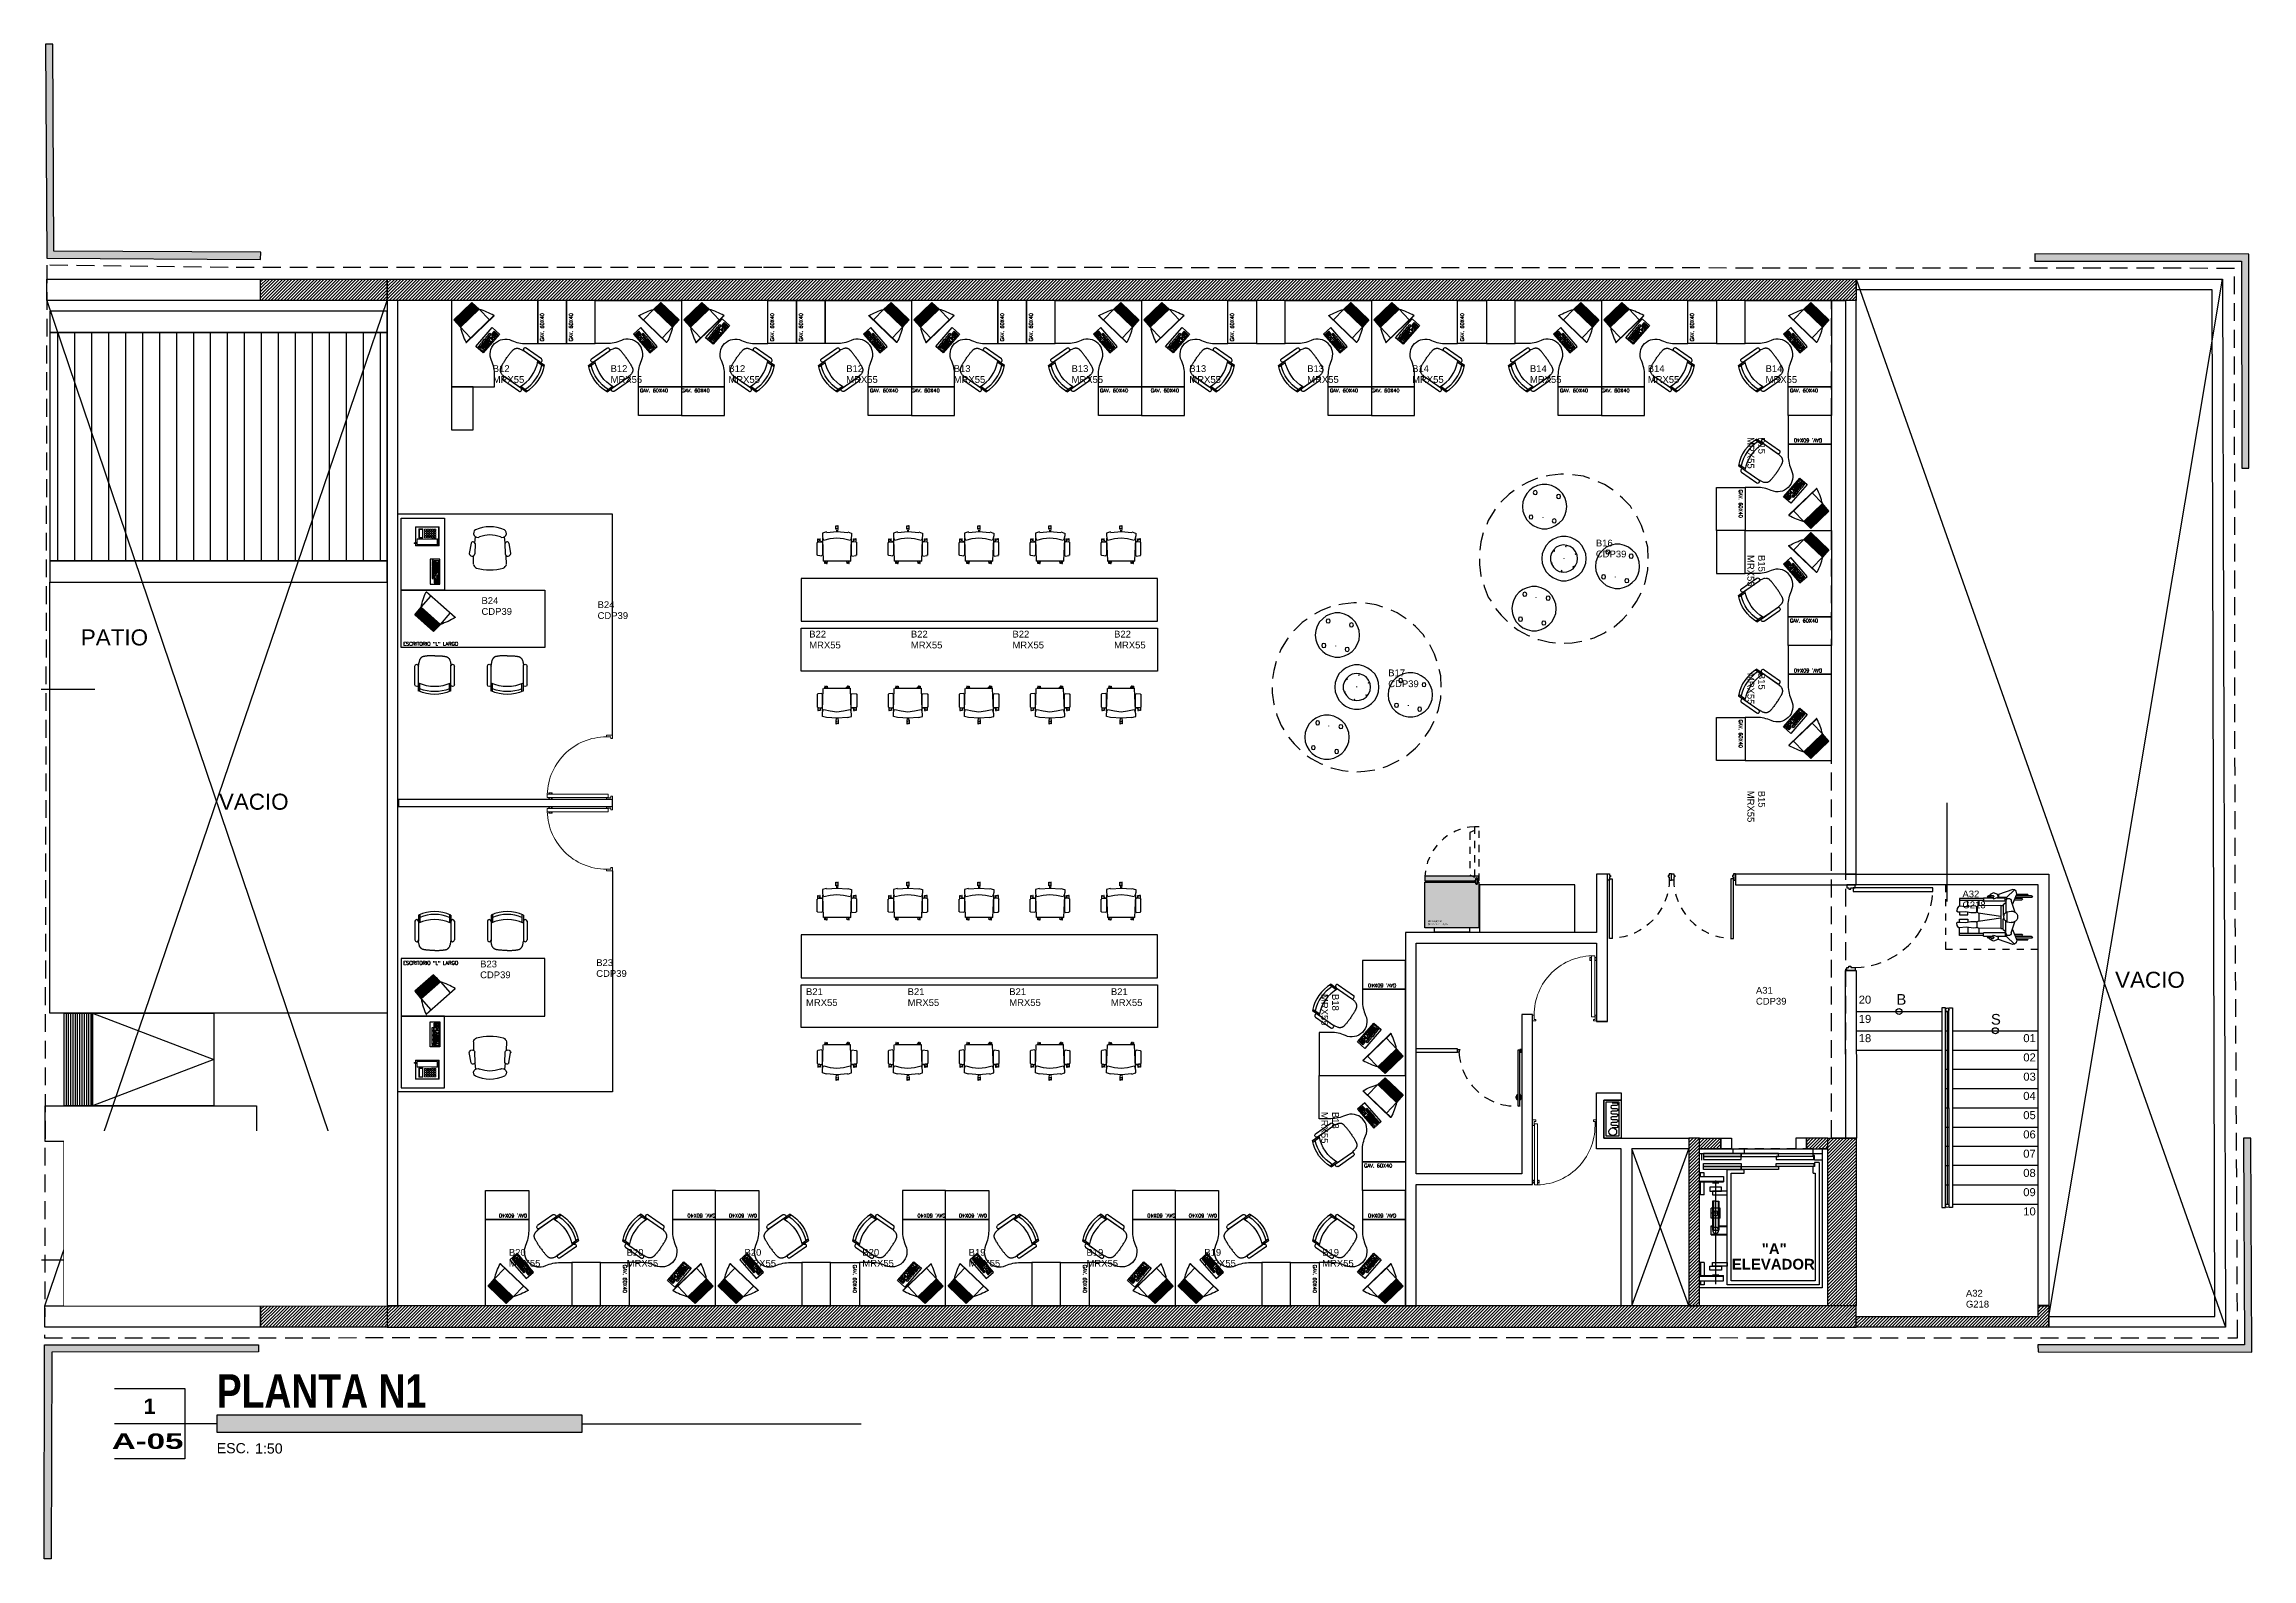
# Model space of a CAD drawing. Header units: millimetres. Extents: x -101 to 3415, y -52 to 1366.
# Drawn here: x 86.45 to 117.42, y 112.05 to 133.3 of the extents above; entities that cross this region are included whole.
import ezdxf
from ezdxf.enums import TextEntityAlignment as Align

# ---------------------------------------------------------------- set-up
doc = ezdxf.new("R2010")
doc.units = ezdxf.units.MM
doc.set_wipeout_variables(frame=1)
for name, pattern in [('-XR 1_ARQUITECTURA TIPO N1-N14-EF$0$HIDDEN2', [0.1875, 0.125, -0.0625]), ('XR EJES SUPERIORES$0$DASHDOT2', [0.5, 0.25, -0.125, 0, -0.125]), ('XR LINDERO N$0$A-100a LALA IRAPUATO nave equipo$0$HIDDEN', [0.375, 0.25, -0.125]), ('XR N1-N2$0$HIDDEN', [0.375, 0.25, -0.125]), ('XR N1-N2$0$XR PLANTA TIPO DE OFICINAS$0$CONTINUA', [0]), ('XR N1-N2$0$XR PLANTA TIPO DE OFICINAS$0$HIDDEN', [0.375, 0.25, -0.125]), ('XR N1-N2$0$XR PLANTA TIPO DE OFICINAS$0$HIDDEN2', [0.1875, 0.125, -0.0625])]:
    doc.linetypes.add(name, pattern=pattern)
for name, color, linetype in [('$AUDIT_BAD_LAYER1', 7, 'Continuous'), ('00_ARQ', 8, 'Continuous'), ('ARQ', 8, 'Continuous'), ('ARQ_MOBILIARIO', 8, 'Continuous'), ('Texto_Iluminación', 7, 'Continuous'), ('XR EJES SUPERIORES$0$A-COTAS', 8, 'Continuous'), ('XR EJES SUPERIORES$0$A-EJES', 8, 'XR EJES SUPERIORES$0$DASHDOT2'), ('XR N1-N2$0$A-PROYECCIONES', 8, 'XR N1-N2$0$XR PLANTA TIPO DE OFICINAS$0$HIDDEN')]:
    doc.layers.add(name, color=color, linetype=linetype)
doc.layers.add('-XR 1_ARQUITECTURA TIPO N1-N14-EF$0$DEPTOS MUEBLES COLOR CARPETA DE VENTAS', color=254, linetype='Continuous', plot=False)
doc.styles.add('-XR 1_ARQUITECTURA TIPO N1-N14-EF$0$Standard', font='arial.ttf')
doc.styles.add('prot4', font='swisseb.ttf', dxfattribs={"width": 0.56})
doc.styles.add('ROMANS', font='romans.shx')
doc.styles.add('TÍTULO', font='arial.ttf', dxfattribs={"height": 0.19})
doc.styles.add('XR COLUMNAS SUPERIORES$0$XR BASES$0$XREF EJES$0$Standard', font='arial.ttf')
doc.styles.add('XR COLUMNAS SUPERIORES$0$XR COLUMNAS OFICINAS$0$XREF EJES$0$Standard', font='arial.ttf')
doc.styles.add('XR COLUMNAS SUPERIORES$0$XR PLANTA TIPO DE OFICINAS$0$XREF EJES$0$Standard', font='arial.ttf')
doc.styles.add('XR COLUMNAS SUPERIORES$0$XR SIMBOLOGIAS DE CORTES$0$XREF EJES$0$Standard', font='arial.ttf')
doc.styles.add('XR COLUMNAS$0$XR BASES$0$XREF EJES$0$Standard', font='arial.ttf')
doc.styles.add('XR COLUMNAS$0$XR COLUMNAS OFICINAS$0$XREF EJES$0$Standard', font='arial.ttf')
doc.styles.add('XR COLUMNAS$0$XR PLANTA TIPO DE OFICINAS$0$XREF EJES$0$Standard', font='arial.ttf')
doc.styles.add('XR COLUMNAS$0$XR SIMBOLOGIAS DE CORTES$0$XREF EJES$0$Standard', font='arial.ttf')
doc.styles.add('XR EJES SUPERIORES$0$protot1', font='')
doc.styles.add('XR EJES SUPERIORES$0$Standard', font='arial.ttf')
doc.styles.add('XR EJES SUPERIORES$0$XR BASES$0$XREF EJES$0$Standard', font='arial.ttf')
doc.styles.add('XR EJES SUPERIORES$0$XR COLUMNAS OFICINAS$0$XREF EJES$0$Standard', font='arial.ttf')
doc.styles.add('XR EJES SUPERIORES$0$XR PLANTA TIPO DE OFICINAS$0$XREF EJES$0$Standard', font='arial.ttf')
doc.styles.add('XR EJES SUPERIORES$0$XR SIMBOLOGIAS DE CORTES$0$XREF EJES$0$Standard', font='arial.ttf')
doc.styles.add('XR N1-N2$0$Standard', font='arial.ttf')
doc.styles.add('XR N1-N2$0$XR PLANTA TIPO DE OFICINAS$0$estilo1', font='arialbd.ttf')
doc.styles.add('XR N1-N2$0$XR PLANTA TIPO DE OFICINAS$0$TEXTO-ALB-100', font='arial.ttf', dxfattribs={"height": 0.15})
doc.styles.get('XR EJES SUPERIORES$0$protot1').set_extended_font_data('Arial Black')
doc.dimstyles.new('XR EJES SUPERIORES$0$PAÑOS50', dxfattribs={"dimscale": 0.5, "dimtxt": 0.6, "dimasz": 0.3, "dimexe": 0.18, "dimexo": 0.1, "dimgap": 0.09, "dimtad": 0, "dimtih": 1, "dimtoh": 1, "dimzin": 0, "dimdsep": 46, "dimtxsty": 'XR EJES SUPERIORES$0$Standard', "dimblk": 'XR EJES SUPERIORES$0$_ArchTick', "dimcen": 0.09, "dimclrd": 256, "dimclre": 256, "dimclrt": 2, "dimadec": 0, "dimazin": 0, "dimtfac": 1, "dimtix": 1, "dimtmove": 2, "dimatfit": 3, "dimldrblk": 'XR EJES SUPERIORES$0$_ArchTick', "dimfxl": 0.18, "dimtvp": 0.18, "dimtolj": 1, "dimtzin": 0, "dimarcsym": 0})
pattern_1 = [(45, (86.484832, 130.19525), (-0.02245064, 0.02245064), [])]
pattern_2 = [(45, (86.484826, 129.94674), (-0.02245064, 0.02245064), [])]
pattern_3 = [(45, (96.186, 103.677), (-6.73519, 6.73519), []), (45, (100.676, 103.677), (-6.73519, 6.73519), [])]

msp = doc.modelspace()

# ---------------------------------------------------------------- texts
at = {"layer": '00_ARQ', "style": 'XR N1-N2$0$XR PLANTA TIPO DE OFICINAS$0$estilo1'}
for s, p in [('"A"', (110.719, 116.329)), ('ELEVADOR', (110.706, 116.112))]:
    msp.add_text(s, height=0.15, dxfattribs=at).set_placement(p, align=Align.CENTER)
at = {"layer": '00_ARQ', "style": 'XR N1-N2$0$Standard'}
for s, width, insert, char_height, attachment_point in [('PATIO', 2.35208, (86.962, 124.861), 0.225, 7), ('VACIO', 2.35208, (89.388, 122.671), 0.225, 5), ('VACIO', 2.35208, (115.99, 120.174), 0.225, 5), ('20', 0.21412, (111.905, 119.953), 0.1125, 1), ('19', 0.21412, (111.905, 119.683), 0.1125, 1), ('18', 0.21412, (111.905, 119.413), 0.1125, 1), ('01', 0.21412, (114.214, 119.413), 0.1125, 1), ('02', 0.21412, (114.214, 119.143), 0.1125, 1), ('03', 0.21412, (114.214, 118.873), 0.1125, 1), ('04', 0.21412, (114.213, 118.603), 0.1125, 1), ('05', 0.21412, (114.213, 118.333), 0.1125, 1), ('06', 0.21412, (114.213, 118.063), 0.1125, 1), ('07', 0.21412, (114.213, 117.793), 0.1125, 1), ('08', 0.21412, (114.213, 117.523), 0.1125, 1), ('09', 0.21412, (114.213, 117.253), 0.1125, 1), ('10', 0.21412, (114.213, 116.983), 0.1125, 1)]:
    msp.add_mtext_dynamic_manual_height_columns(s, width=width, gutter_width=12.5, heights=[0], dxfattribs=dict(at, insert=insert, char_height=char_height, attachment_point=attachment_point))
at = {"layer": '00_ARQ', "char_height": 0.15, "width": 0.58833, "attachment_point": 7, "rotation": 0.0007, "style": 'XR N1-N2$0$XR PLANTA TIPO DE OFICINAS$0$TEXTO-ALB-100'}
for s, insert in [('B', (112.433, 119.825)), ('S', (113.759, 119.544))]:
    msp.add_mtext(s, dxfattribs=dict(at, insert=insert))
at = {"layer": '00_ARQ', "ltscale": 2, "char_height": 0.1125, "attachment_point": 1, "style": 'XR N1-N2$0$Standard'}
for s, insert in [('01', (86.782, 117.866)), ('02', (87.082, 117.866)), ('03', (87.382, 117.866)), ('04', (87.682, 117.866)), ('05', (87.982, 117.866)), ('06', (88.282, 117.866)), ('07', (88.582, 117.866)), ('08', (88.882, 117.866)), ('09', (89.182, 117.866)), ('10', (89.482, 117.866))]:
    msp.add_mtext_dynamic_manual_height_columns(s, width=0.21412, gutter_width=12.5, heights=[0], dxfattribs=dict(at, insert=insert))
at = {"layer": 'ARQ_MOBILIARIO', "ltscale": 0.01, "style": 'ROMANS'}
for s, height, rotation, p in [('GAV. 60X40', 0.0504, 90, (93.459, 129.129)), ('GAV. 60X40', 0.0504, 90, (93.863, 129.129)), ('GAV. 60X40', 0.0504, 90, (96.686, 129.129)), ('GAV. 60X40', 0.0504, 90, (97.089, 129.129)), ('GAV. 60X40', 0.0504, 90, (99.913, 129.129)), ('GAV. 60X40', 0.0504, 90, (100.316, 129.129)), ('GAV. 60X40', 0.0504, 90, (103.139, 129.129)), ('GAV. 60X40', 0.0504, 90, (106.366, 129.129)), ('GAV. 60X40', 0.0504, 90, (109.592, 129.129)), ('GAV. 60X40', 0.0504, 0, (94.806, 128.414)), ('GAV. 60X40', 0.0504, 360, (95.389, 128.414)), ('GAV. 60X40', 0.0504, 0, (98.033, 128.414)), ('GAV. 60X40', 0.0504, 360, (98.615, 128.414)), ('GAV. 60X40', 0.0504, 0, (101.26, 128.414)), ('GAV. 60X40', 0.0504, 360, (101.973, 128.414)), ('GAV. 60X40', 0.0504, 0, (104.486, 128.414)), ('GAV. 60X40', 0.0504, 360, (105.068, 128.414)), ('GAV. 60X40', 0.0504, 0, (107.713, 128.414)), ('GAV. 60X40', 0.0504, 360, (108.295, 128.414)), ('GAV. 60X40', 0.0504, 0, (110.939, 128.414)), ('GAV. 60X40', 0.0504, 180, (111.391, 127.764)), ('GAV. 60X40', 0.0504, 270, (110.224, 127.049)), ('GAV. 60X40', 0.0504, 0, (110.939, 125.187)), ('ESCRITORIO "L" LARGO', 0.05042, 0, (91.483, 124.861)), ('GAV. 60X40', 0.0504, 180, (111.391, 124.537)), ('GAV. 60X40', 0.0504, 270, (110.224, 123.823)), ('ESCRITORIO "L" LARGO', 0.05042, 360, (91.483, 120.386)), ('GAV. 60X40', 0.0504, 180, (105.416, 120.12)), ('GAV. 60X40', 0.0504, 0, (104.965, 117.544)), ('GAV. 60X40', 0.0504, 180, (93.223, 116.893)), ('GAV. 60X40', 0.0504, 180, (95.867, 116.893)), ('GAV. 60X40', 0.0504, 180, (96.449, 116.893)), ('GAV. 60X40', 0.0504, 180, (99.094, 116.893)), ('GAV. 60X40', 0.0504, 180, (99.676, 116.893)), ('GAV. 60X40', 0.0504, 180, (102.32, 116.893)), ('GAV. 60X40', 0.0504, 180, (102.902, 116.893)), ('GAV. 60X40', 0.0504, 180, (105.416, 116.893)), ('GAV. 60X40', 0.0504, 270, (94.57, 116.179)), ('GAV. 60X40', 0.0504, 270, (97.796, 116.179)), ('GAV. 60X40', 0.0504, 270, (101.023, 116.179)), ('GAV. 60X40', 0.0504, 270, (104.249, 116.179))]:
    msp.add_text(s, height=height, rotation=rotation, dxfattribs=at).set_placement(p)
at = {"layer": 'Texto_Iluminación', "ltscale": 0.3, "style": 'TÍTULO'}
for s, p in [('CDP39', (108.217, 126.099, 1.086)), ('B16', (108.217, 126.252, 1.086)), ('B24', (92.583, 125.445, 1.086)), ('B24', (94.212, 125.388, 1.086)), ('CDP39', (92.583, 125.293, 1.086)), ('CDP39', (94.212, 125.235, 1.086)), ('B17', (105.304, 124.432, 1.086)), ('CDP39', (105.304, 124.279, 1.086)), ('A32', (113.36, 121.331, 1.086)), ('G218', (113.36, 121.178, 1.086)), ('CDP39', (92.564, 120.197, 1.086)), ('B23', (92.564, 120.349, 1.086)), ('CDP39', (94.193, 120.216, 1.086)), ('B23', (94.193, 120.368, 1.086)), ('A31', (110.463, 119.98, 1.086)), ('CDP39', (110.463, 119.827, 1.086)), ('A32', (113.409, 115.732, 1.086)), ('G218', (113.409, 115.579, 1.086))]:
    msp.add_text(s, height=0.095, dxfattribs=at).set_placement(p)

# ---------------------------------------------------------------- blocks, each defined once
blk = doc.blocks.new('XR N1-N2$0$XR PLANTA TIPO DE OFICINAS$0$Puerta1.00')
at = {"linetype": 'Continuous'}
for points in [[(405.365, 465.953), (405.365, 466.883), (405.325, 466.883), (405.325, 465.953)], [(405.325, 465.876), (405.325, 465.901), (405.34, 465.901), (405.34, 465.926), (405.325, 465.926), (405.325, 465.976), (405.29, 465.976), (405.29, 465.876)], [(406.255, 465.876), (406.255, 465.901), (406.24, 465.901), (406.24, 465.926), (406.255, 465.926), (406.255, 465.976), (406.29, 465.976), (406.29, 465.876)]]:
    blk.add_lwpolyline(points, close=True, dxfattribs=at)
at = {"linetype": 'XR N1-N2$0$XR PLANTA TIPO DE OFICINAS$0$HIDDEN2'}
blk.add_arc((405.324, 465.953), 0.932, 0.0383, 87.4436, dxfattribs=at)
blk = doc.blocks.new('XR N1-N2$0$XR PLANTA TIPO DE OFICINAS$0$XREF PLANTA BAJA$0$XREF SOTANO 1$0$sn_dis_pl')
at = {"linetype": 'Continuous'}
for p, q in [((-0.544, 1.021), (-0.52, 1.021)), ((-0.544, 0.684), (-0.544, 1.021)), ((-0.52, 1.021), (-0.439, 1.021)), ((-0.52, 0.684), (-0.52, 1.021)), ((-0.428, 0.929), (-0.44, 1.024)), ((-0.434, 1.036), (-0.405, 1.055)), ((-0.405, 1.055), (-0.374, 1.058)), ((-0.36, 1.01), (-0.362, 0.935)), ((-0.362, 0.935), (-0.35, 0.862)), ((-0.36, 1.046), (-0.36, 1.01)), ((-0.36, 1.021), (-0.317, 1.021)), ((-0.317, 1.021), (-0.317, 0.907)), ((-0.256, 1.021), (-0.256, 0.907)), ((-0.213, 1.021), (-0.256, 1.021)), ((-0.211, 0.935), (-0.223, 0.862)), ((-0.213, 1.046), (-0.213, 1.01)), ((-0.213, 1.01), (-0.211, 0.935)), ((-0.168, 1.055), (-0.199, 1.058)), ((-0.139, 1.036), (-0.168, 1.055)), ((-0.145, 0.929), (-0.133, 1.024)), ((-0.053, 1.021), (-0.134, 1.021)), ((-0.029, 1.021), (-0.053, 1.021)), ((-0.053, 0.684), (-0.053, 1.021)), ((-0.029, 0.684), (-0.029, 1.021)), ((-0.557, 0.684), (-0.557, 0.554)), ((-0.557, 0.684), (-0.507, 0.684)), ((-0.433, 0.907), (-0.52, 0.907)), ((-0.52, 0.752), (-0.445, 0.752)), ((-0.507, 0.38), (-0.507, 0.684)), ((-0.448, 0.444), (-0.445, 0.755)), ((-0.445, 0.826), (-0.428, 0.929)), ((-0.44, 0.791), (-0.445, 0.826)), ((-0.364, 0.78), (-0.428, 0.78)), ((-0.425, 0.775), (-0.365, 0.776)), ((-0.317, 0.907), (-0.355, 0.907)), ((-0.351, 0.792), (-0.352, 0.788)), ((-0.35, 0.862), (-0.351, 0.792)), ((-0.344, 0.759), (-0.297, 0.444)), ((-0.343, 0.752), (-0.23, 0.752)), ((-0.229, 0.759), (-0.276, 0.444)), ((-0.256, 0.907), (-0.218, 0.907)), ((-0.223, 0.862), (-0.222, 0.792)), ((-0.222, 0.792), (-0.221, 0.788)), ((-0.209, 0.78), (-0.145, 0.78)), ((-0.148, 0.775), (-0.208, 0.776)), ((-0.128, 0.826), (-0.145, 0.929)), ((-0.14, 0.907), (-0.053, 0.907)), ((-0.133, 0.791), (-0.128, 0.826)), ((-0.125, 0.444), (-0.128, 0.755)), ((-0.128, 0.752), (-0.053, 0.752)), ((-0.016, 0.684), (-0.066, 0.684)), ((-0.066, 0.38), (-0.066, 0.684)), ((-0.016, 0.684), (-0.016, 0.554)), ((-0.67, 0.273), (-0.601, 0.474)), ((-0.666, 0.251), (-0.561, 0.36)), ((-0.624, 0.546), (-0.601, 0.592)), ((-0.601, 0.482), (-0.624, 0.546)), ((-0.601, 0.592), (-0.564, 0.608)), ((-0.564, 0.48), (-0.601, 0.482)), ((-0.601, 0.474), (-0.561, 0.473)), ((-0.562, 0.594), (-0.591, 0.572)), ((-0.591, 0.572), (-0.59, 0.548)), ((-0.59, 0.548), (-0.573, 0.535)), ((-0.585, 0.599), (-0.585, 0.616)), ((-0.585, 0.545), (-0.585, 0.576)), ((-0.573, 0.535), (-0.556, 0.555)), ((-0.564, 0.608), (-0.562, 0.594)), ((-0.542, 0.545), (-0.564, 0.48)), ((-0.561, 0.549), (-0.561, 0.616)), ((-0.561, 0.36), (-0.561, 0.488)), ((-0.561, 0.36), (-0.529, 0.366)), ((-0.557, 0.5), (-0.557, 0.38)), ((-0.507, 0.38), (-0.557, 0.38)), ((-0.556, 0.555), (-0.542, 0.545)), ((-0.51, 0.371), (-0.35, 0.371)), ((-0.461, 0.41), (-0.489, 0.371)), ((-0.461, 0.41), (-0.314, 0.41)), ((-0.448, 0.444), (-0.448, 0.41)), ((-0.448, 0.444), (-0.125, 0.444)), ((-0.359, 0.356), (-0.367, 0.291)), ((-0.359, 0.356), (-0.218, 0.356)), ((-0.307, 0.398), (-0.314, 0.41)), ((-0.266, 0.398), (-0.259, 0.41)), ((-0.112, 0.41), (-0.259, 0.41)), ((-0.063, 0.371), (-0.223, 0.371)), ((-0.218, 0.356), (-0.211, 0.291)), ((-0.125, 0.444), (-0.125, 0.41)), ((-0.112, 0.41), (-0.084, 0.371)), ((-0.066, 0.38), (-0.016, 0.38)), ((-0.012, 0.36), (-0.044, 0.366)), ((-0.017, 0.555), (-0.031, 0.545)), ((-0.031, 0.545), (-0.009, 0.48)), ((0, 0.535), (-0.017, 0.555)), ((-0.016, 0.5), (-0.016, 0.38)), ((-0.012, 0.549), (-0.012, 0.616)), ((-0.012, 0.36), (-0.012, 0.488)), ((0.028, 0.474), (-0.012, 0.473)), ((0.093, 0.251), (-0.012, 0.36)), ((-0.009, 0.608), (-0.011, 0.594)), ((-0.011, 0.594), (0.018, 0.572)), ((0.027, 0.592), (-0.009, 0.608)), ((-0.009, 0.48), (0.028, 0.482)), ((0.017, 0.548), (0, 0.535)), ((0.012, 0.599), (0.012, 0.616)), ((0.012, 0.545), (0.012, 0.576)), ((0.018, 0.572), (0.017, 0.548)), ((0.051, 0.546), (0.027, 0.592)), ((0.028, 0.482), (0.051, 0.546)), ((0.097, 0.273), (0.028, 0.474)), ((-0.666, 0.251), (-0.67, 0.273)), ((-0.651, 0.225), (-0.666, 0.251)), ((-0.609, 0.218), (-0.651, 0.225)), ((-0.461, 0.28), (-0.609, 0.218)), ((-0.607, 0.218), (-0.607, 0.065)), ((-0.602, 0.22), (-0.602, 0.065)), ((-0.585, 0.012), (-0.585, 0.228)), ((-0.561, 0.012), (-0.561, 0.238)), ((-0.549, 0.243), (-0.549, 0.148)), ((-0.527, 0.252), (-0.527, 0.148)), ((-0.51, 0.296), (-0.354, 0.244)), ((-0.063, 0.296), (-0.219, 0.244)), ((-0.112, 0.28), (0.036, 0.218)), ((-0.046, 0.252), (-0.046, 0.148)), ((-0.024, 0.243), (-0.024, 0.148)), ((-0.012, 0.012), (-0.012, 0.238)), ((0.012, 0.012), (0.012, 0.228)), ((0.029, 0.22), (0.029, 0.065)), ((0.033, 0.218), (0.033, 0.065)), ((0.036, 0.218), (0.078, 0.225)), ((0.078, 0.225), (0.093, 0.251)), ((0.093, 0.251), (0.097, 0.273))]:
    blk.add_line(p, q, dxfattribs=at)
for centre, radius, start, end in [((-0.428, 1.026), 0.0123, 121.7078, 187.2641), ((-0.372, 1.046), 0.0123, 0.7644, 95.9609), ((-0.201, 1.046), 0.0123, 84.0391, 179.2356), ((-0.145, 1.026), 0.0123, 352.7359, 58.2922), ((-0.573, 0.616), 0.0123, 0, 180), ((-0.425, 0.755), 0.0204, 91.0603, 179.4667), ((-0.428, 0.792), 0.0123, 187.318, 270), ((-0.365, 0.756), 0.0204, 8.521, 91.0603), ((-0.364, 0.792), 0.0123, 270, 341.0652), ((-0.208, 0.756), 0.0204, 88.9397, 171.479), ((-0.209, 0.792), 0.0123, 198.9348, 270), ((-0.149, 0.755), 0.0204, 0.5333, 88.9397), ((-0.145, 0.792), 0.0123, 270, 352.682), ((0, 0.616), 0.0123, 0, 180), ((-0.51, 0.333), 0.0374, 90, 270), ((-0.289, 0.322), 0.0782, 25.8604, 154.1396), ((-0.063, 0.333), 0.0374, 270, 90), ((-0.604, 0.065), 0.00204, 180, 0), ((-0.573, 0.012), 0.0123, 180, 0), ((-0.538, 0.148), 0.011, 180, 360), ((-0.289, 0.285), 0.0782, 171.4259, 8.5741), ((-0.035, 0.148), 0.011, 180, 0), ((0, 0.012), 0.0123, 180, 0), ((0.031, 0.065), 0.00204, 180, 0)]:
    blk.add_arc(centre, radius, start, end, dxfattribs=at)
blk = doc.blocks.new('XR N1-N2$0$A$C0124305E')
at = {"layer": '00_ARQ', "ltscale": 2}
blk.add_lwpolyline([(0, 0), (2.7, 0), (2.7, -6.05), (2.55, -6.05), (2.55, -0.15), (0, -0.15)], close=True, dxfattribs=at)
at = {"layer": 'XR N1-N2$0$A-PROYECCIONES', "linetype": 'XR N1-N2$0$HIDDEN', "ltscale": 0.25}
blk.add_lwpolyline([(1.25, -0.15), (1.25, -1.05), (2.55, -1.05), (2.55, -1.05)], dxfattribs=at)
at = {"layer": '$AUDIT_BAD_LAYER1', "xscale": -0.9999999999999999, "rotation": 90.0000016959918}
blk.add_blockref('XR N1-N2$0$XR PLANTA TIPO DE OFICINAS$0$XREF PLANTA BAJA$0$XREF SOTANO 1$0$sn_dis_pl', (2.469, -0.887), dxfattribs=at)
blk = doc.blocks.new('XR N1-N2$0$XR PLANTA TIPO DE OFICINAS$0$Ascensore-150x170')
for p, q in [((5.481, -0.152), (5.566, -0.152)), ((5.612, -0.133), (5.566, -0.133)), ((5.566, -0.133), (5.566, -0.152)), ((5.612, -0.077), (5.612, -0.133)), ((5.481, -0.996), (5.528, -0.996)), ((4.127, -1.342), (5.394, -1.342)), ((4.166, -1.54), (4.166, -1.249)), ((4.166, -1.249), (4.231, -1.249)), ((4.222, -1.54), (4.222, -1.249)), ((4.231, -1.54), (4.231, -1.249)), ((4.241, -1.38), (4.241, -1.305)), ((4.729, -1.399), (4.729, -1.202)), ((4.738, -1.399), (4.738, -1.202)), ((5.141, -1.305), (4.785, -1.305)), ((4.785, -1.38), (4.785, -1.305)), ((5.141, -1.314), (4.785, -1.314)), ((4.832, -1.305), (4.832, -1.202)), ((4.841, -1.305), (4.841, -1.202)), ((4.932, -1.286), (5.054, -1.286)), ((4.932, -1.286), (4.932, -1.399)), ((4.993, -1.286), (4.993, -1.399)), ((5.054, -1.286), (5.054, -1.399)), ((5.141, -1.342), (5.141, -1.305)), ((5.141, -1.342), (5.141, -1.38)), ((5.366, -1.38), (5.366, -1.305)), ((5.376, -1.54), (5.376, -1.249)), ((5.441, -1.249), (5.376, -1.249)), ((5.385, -1.54), (5.385, -1.249)), ((5.441, -1.54), (5.441, -1.249)), ((4.119, -1.483), (4.119, -1.54)), ((4.166, -1.483), (4.119, -1.483)), ((4.166, -1.53), (4.119, -1.53)), ((4.391, -1.483), (4.231, -1.483)), ((4.391, -1.53), (4.231, -1.53)), ((4.391, -1.483), (4.391, -1.54)), ((4.729, -1.399), (4.841, -1.399)), ((5.141, -1.37), (4.785, -1.37)), ((5.141, -1.38), (4.785, -1.38)), ((4.832, -1.399), (4.832, -1.38)), ((4.841, -1.399), (4.841, -1.38)), ((4.932, -1.399), (5.054, -1.399)), ((5.216, -1.483), (5.216, -1.54)), ((5.216, -1.483), (5.376, -1.483)), ((5.216, -1.53), (5.376, -1.53)), ((5.441, -1.483), (5.488, -1.483)), ((5.441, -1.53), (5.488, -1.53)), ((5.488, -1.483), (5.488, -1.54)), ((5.641, -1.512), (5.725, -1.512))]:
    blk.add_line(p, q)
for points in [[(4.081, -0.04), (4.081, -1.54), (5.725, -1.54), (5.725, -0.04)], [(5.566, -0.143), (5.566, -0.602), (5.603, -0.602), (5.603, -0.143)], [(5.687, -0.143), (5.687, -0.602), (5.65, -0.602), (5.65, -0.143)], [(5.528, -0.574), (5.528, -1.033), (5.566, -1.033), (5.566, -0.574)], [(5.725, -0.574), (5.725, -1.033), (5.687, -1.033), (5.687, -0.574)], [(5.528, -1.033), (5.528, -1.493), (5.566, -1.493), (5.566, -1.033)], [(5.566, -1.033), (5.566, -1.493), (5.603, -1.493), (5.603, -1.033)], [(5.687, -1.033), (5.687, -1.493), (5.65, -1.493), (5.65, -1.033)], [(5.725, -1.033), (5.725, -1.493), (5.687, -1.493), (5.687, -1.033)], [(5.725, -0.996), (5.725, -1.127), (5.781, -1.127), (5.781, -0.996)], [(4.297, -1.272), (4.297, -1.413), (4.344, -1.413), (4.344, -1.272)], [(4.344, -1.202), (4.344, -1.38), (4.391, -1.38), (4.391, -1.202)], [(5.263, -1.202), (5.263, -1.38), (5.216, -1.38), (5.216, -1.202)], [(5.31, -1.272), (5.31, -1.413), (5.263, -1.413), (5.263, -1.272)]]:
    blk.add_lwpolyline(points, close=True)
for points in [[(5.612, -0.077), (5.528, -0.077), (4.119, -0.077), (4.119, -1.202), (5.528, -1.202), (5.528, -0.996)], [(5.481, -0.152), (5.481, -0.124), (4.166, -0.124), (4.166, -1.155), (5.481, -1.155), (5.481, -0.996)], [(5.641, -0.133), (5.697, -0.133), (5.697, -0.152), (5.781, -0.152), (5.781, -0.04), (5.641, -0.04), (5.641, -0.133)]]:
    blk.add_lwpolyline(points)
for centre, radius in [((4.785, -1.342), 0.0375), ((4.993, -1.342), 0.0281)]:
    blk.add_circle(centre, radius)
blk = doc.blocks.new('XR N1-N2$0$XR PLANTA TIPO DE OFICINAS$0$puertabaño')
for p, q in [((1.94, 0.055), (2.002, 0.055)), ((1.94, 0.047), (1.94, 0.055)), ((2.002, 0.047), (1.94, 0.047)), ((2.002, 0.023), (1.94, 0.023)), ((1.94, 0.023), (1.94, 0.014)), ((1.94, 0.014), (2.002, 0.014)), ((1.958, 0.062), (1.946, 0.059)), ((1.946, 0.059), (1.946, 0.055)), ((1.946, 0.059), (1.994, 0.059)), ((1.946, 0.011), (1.946, 0.014)), ((1.946, 0.011), (1.994, 0.011)), ((1.958, 0.008), (1.946, 0.011)), ((1.984, 0.055), (1.957, 0.055)), ((1.984, 0.014), (1.957, 0.014)), ((1.959, 0.066), (1.959, 0.063)), ((1.959, 0.066), (1.98, 0.066)), ((1.959, 0.004), (1.959, 0.006)), ((1.959, 0.004), (1.98, 0.004)), ((1.98, 0.066), (1.98, 0.063)), ((1.98, 0.004), (1.98, 0.006)), ((1.982, 0.062), (1.994, 0.059)), ((1.982, 0.008), (1.994, 0.011)), ((1.994, 0.059), (1.994, 0.055)), ((1.994, 0.011), (1.994, 0.014)), ((2.002, 0.055), (2.002, 0.047)), ((2.002, 0.014), (2.002, 0.023))]:
    blk.add_line(p, q)
for points in [[(2.531, 0.75), (2.531, 0.734), (2.5, 0.734), (2.5, 0.75)], [(2.523, 0.726), (2.523, 0.734), (2.531, 0.734), (2.531, 0.726)], [(2.52, 0.047), (1.87, 0.047), (1.87, 0.023), (2.52, 0.023)], [(2.531, 0), (2.531, 0.016), (2.5, 0.016), (2.5, 0)], [(2.523, 0.024), (2.523, 0.016), (2.531, 0.016), (2.531, 0.024)]]:
    blk.add_lwpolyline(points, close=True)
blk.add_circle((2.52, 0.019), 0.00323)
at = {"color": 252, "linetype": 'XR N1-N2$0$XR PLANTA TIPO DE OFICINAS$0$HIDDEN2'}
blk.add_arc((2.53, 0.073), 0.662, 92.5661, 184.6199, dxfattribs=at)
for centre, start, end in [((1.958, 0.063), 284.0361, 359.9999), ((1.958, 0.006), 359.9999, 75.9636), ((1.982, 0.063), 179.9999, 255.9636), ((1.982, 0.006), 104.0361, 179.9999)]:
    blk.add_arc(centre, 0.00175, start, end)
blk = doc.blocks.new('XR N1-N2$0$A$C26E901EB')
at = {"ltscale": 2}
h = blk.add_hatch(dxfattribs=at)
h.set_pattern_fill('LINE', color=256, scale=0.01, angle=90, style=0)
h.set_pattern_definition([(90, (439.59662, -560.538505), (-0.03175, 1e-17), [])])
h.paths.add_polyline_path([(-2.1, -1.3), (-2.1, 0), (-1.7, 0), (-1.7, -1.3)])
for points in [[(-2.1, -1.3), (-2.1, 0), (-1.7, 0), (-1.7, -1.3), (-2.1, -1.3)], [(0, 0), (0, -1.3), (-1.7, -1.3), (-1.7, 0)]]:
    blk.add_lwpolyline(points, close=True, dxfattribs=at)
blk.add_lwpolyline([(-1.7, 0), (0, -0.65), (-1.7, -1.3)], dxfattribs=at)
blk = doc.blocks.new('XR N1-N2$0$A$C153C7E87')
h = blk.add_hatch()
h.set_pattern_fill('ANSI31', color=256, scale=0.075, angle=45)
h.set_pattern_definition([(270, (-51.7103, 42.0149), (-0.238125, -1e-17), [])])
h.paths.add_polyline_path([(0.041, -4.143), (4.777, -4.143), (4.777, -0.943), (0.041, -0.943)])
for points in [[(0.041, -0.943), (4.777, -0.943), (4.777, -0.643), (0.041, -0.643)], [(0.041, -4.143), (4.777, -4.143), (4.777, -0.943), (0.041, -0.943)], [(0.041, -4.443), (4.777, -4.443), (4.777, -4.143), (0.041, -4.143)]]:
    blk.add_lwpolyline(points, close=True)
blk = doc.blocks.new('XR N1-N2$0$030 puerta 013-h')
at = {"linetype": 'Continuous', "lineweight": 0}
for p, q in [((3.994, 17.305), (3.994, 17.255)), ((4.007, 17.305), (3.994, 17.305)), ((3.994, 17.255), (4.007, 17.255)), ((4.007, 17.305), (4.007, 17.293)), ((4.007, 17.293), (4.019, 17.293)), ((4.007, 17.255), (4.007, 17.268)), ((4.007, 17.268), (4.019, 17.268)), ((4.019, 17.33), (4.069, 17.33)), ((4.019, 16.38), (4.019, 17.33)), ((4.069, 17.33), (4.069, 16.38)), ((4.081, 17.293), (4.069, 17.293)), ((4.081, 17.268), (4.069, 17.268)), ((4.081, 17.305), (4.094, 17.305)), ((4.081, 17.305), (4.081, 17.293)), ((4.081, 17.255), (4.081, 17.268)), ((4.094, 17.255), (4.081, 17.255)), ((4.094, 17.305), (4.094, 17.255)), ((3.099, 16.365), (3.099, 16.405)), ((3.099, 16.405), (3.124, 16.405)), ((3.099, 16.315), (3.099, 16.365)), ((3.149, 16.315), (3.099, 16.315)), ((3.124, 16.405), (3.124, 16.34)), ((3.124, 16.34), (3.149, 16.34)), ((3.149, 16.34), (3.149, 16.315)), ((4.069, 16.38), (4.019, 16.38)), ((4.049, 16.34), (4.049, 16.315)), ((4.074, 16.34), (4.049, 16.34)), ((4.049, 16.315), (4.099, 16.315)), ((4.099, 16.405), (4.074, 16.405)), ((4.074, 16.405), (4.074, 16.34)), ((4.099, 16.405), (4.099, 16.315))]:
    blk.add_line(p, q, dxfattribs=at)
blk.add_arc((4.044, 16.41), 0.92, 88.4391, 180.3278, dxfattribs=at)
blk = doc.blocks.new('TÍTULO PLANO')
blk.add_hatch(color=256).paths.add_polyline_path([(1.912, -0.158), (8.747, -0.158), (8.747, 0.158), (1.912, 0.158)])
for p, q in [((1.912, 0), (0, 0)), ((8.747, 0), (13.969, 0))]:
    blk.add_line(p, q)
blk.add_lwpolyline([(0, 0.658), (1.315, 0.658), (1.315, -0.658), (0, -0.658)])
blk.add_lwpolyline([(1.912, -0.158), (8.747, -0.158), (8.747, 0.158), (1.912, 0.158)], close=True)
at = {"style": 'TÍTULO'}
blk.add_text('ESC.', height=0.19, dxfattribs=at).set_placement((1.912, -0.553))
at = {"style": 'prot4'}
blk.add_attdef('NUMERO', text='', height=0.289, dxfattribs=at).set_placement((0.658, 0.326), align=Align.MIDDLE_CENTER)
at = {"style": 'prot4', "width": 0.8}
blk.add_attdef('NOMBRE', (1.912, 0.299), '', height=0.45, dxfattribs=at)
at = {"style": 'prot4', "width": 1.227796}
blk.add_attdef('CLAVE', text='', height=0.289, dxfattribs=at).set_placement((-0.048, -0.472), (1.289, -0.472), align=Align.FIT)
at = {"style": 'TÍTULO'}
blk.add_attdef('ESCALA', (2.63, -0.558), '', height=0.19, dxfattribs=at)
blk = doc.blocks.new('A$C435F5787')
at = {"linetype": 'ByBlock'}
for p, q in [((0, 0), (0, 0.483)), ((0, 0.483), (0.19, 0.483)), ((0.076, 0.381), (0.076, 0.457)), ((0.076, 0.457), (0.171, 0.457)), ((0.095, 0.438), (0.095, 0.454)), ((0.137, 0.438), (0.095, 0.438)), ((0.095, 0.381), (0.095, 0.435)), ((0.114, 0.384), (0.114, 0.435)), ((0.137, 0.438), (0.137, 0.454)), ((0.171, 0.438), (0.137, 0.438)), ((0.137, 0.381), (0.137, 0.435)), ((0.171, 0.457), (0.171, 0.381)), ((0.19, 0.483), (0.19, 0)), ((0.038, 0.371), (0.063, 0.371)), ((0.038, 0.311), (0.038, 0.371)), ((0.063, 0.311), (0.038, 0.311)), ((0.038, 0.305), (0.063, 0.305)), ((0.038, 0.225), (0.038, 0.305)), ((0.063, 0.225), (0.038, 0.225)), ((0.038, 0.143), (0.038, 0.219)), ((0.038, 0.219), (0.063, 0.219)), ((0.063, 0.143), (0.038, 0.143)), ((0.038, 0.133), (0.063, 0.133)), ((0.038, 0.057), (0.038, 0.133)), ((0.063, 0.057), (0.038, 0.057)), ((0.038, 0.044), (0.063, 0.044)), ((0.038, 0.022), (0.038, 0.044)), ((0.063, 0.022), (0.038, 0.022)), ((0.063, 0.371), (0.063, 0.311)), ((0.063, 0.305), (0.063, 0.225)), ((0.063, 0.219), (0.063, 0.143)), ((0.063, 0.133), (0.063, 0.057)), ((0.063, 0.044), (0.063, 0.022)), ((0.171, 0.381), (0.076, 0.381)), ((0.076, 0.311), (0.076, 0.371)), ((0.076, 0.371), (0.117, 0.371)), ((0.117, 0.311), (0.076, 0.311)), ((0.076, 0.305), (0.076, 0.022)), ((0.175, 0.305), (0.076, 0.305)), ((0.076, 0.022), (0.175, 0.022)), ((0.098, 0.273), (0.079, 0.273)), ((0.079, 0.041), (0.095, 0.041)), ((0.095, 0.041), (0.095, 0.048)), ((0.095, 0.048), (0.117, 0.048)), ((0.117, 0.279), (0.098, 0.279)), ((0.098, 0.279), (0.098, 0.273)), ((0.098, 0.051), (0.098, 0.267)), ((0.117, 0.371), (0.117, 0.311)), ((0.117, 0.267), (0.117, 0.279)), ((0.133, 0.267), (0.117, 0.267)), ((0.117, 0.06), (0.117, 0.257)), ((0.117, 0.048), (0.117, 0.054)), ((0.117, 0.054), (0.137, 0.054)), ((0.133, 0.33), (0.133, 0.352)), ((0.133, 0.352), (0.152, 0.352)), ((0.152, 0.33), (0.133, 0.33)), ((0.133, 0.257), (0.133, 0.267)), ((0.152, 0.257), (0.133, 0.257)), ((0.137, 0.07), (0.137, 0.254)), ((0.137, 0.054), (0.137, 0.063)), ((0.137, 0.063), (0.156, 0.063)), ((0.152, 0.352), (0.152, 0.371)), ((0.152, 0.371), (0.175, 0.371)), ((0.152, 0.311), (0.152, 0.33)), ((0.175, 0.311), (0.152, 0.311)), ((0.156, 0.384), (0.156, 0.419)), ((0.156, 0.419), (0.171, 0.419)), ((0.156, 0.254), (0.156, 0.276)), ((0.156, 0.276), (0.175, 0.276)), ((0.175, 0.254), (0.156, 0.254)), ((0.156, 0.095), (0.156, 0.229)), ((0.156, 0.229), (0.175, 0.229)), ((0.175, 0.095), (0.156, 0.095)), ((0.156, 0.051), (0.156, 0.067)), ((0.156, 0.067), (0.175, 0.067)), ((0.175, 0.051), (0.156, 0.051)), ((0.175, 0.371), (0.175, 0.311)), ((0.175, 0.276), (0.175, 0.305)), ((0.175, 0.067), (0.175, 0.254)), ((0.175, 0.022), (0.175, 0.051)), ((0.19, 0), (0, 0))]:
    blk.add_line(p, q, dxfattribs=at)
blk = doc.blocks.new('m-tv pla')
h = blk.add_hatch()
h.set_pattern_fill('ANSI31', color=256, scale=0.005, angle=45, style=0)
h.set_pattern_definition([(90, (-254.158094, -242.753814), (-0.015875, 2e-18), [])])
h.paths.add_polyline_path([(0.24, -0.474), (0.25, -0.284), (-0.25, -0.284), (-0.24, -0.474)])
for p, q in [((0.373, 0), (-0.373, 0)), ((-0.368, 0.006), (0.368, 0.006)), ((-0.25, -0.284), (-0.25, 0)), ((0.25, -0.284), (0.25, 0)), ((-0.24, -0.474), (-0.25, -0.284)), ((-0.25, -0.284), (0.25, -0.284)), ((0.24, -0.474), (0.25, -0.284)), ((-0.24, -0.474), (0.24, -0.474))]:
    blk.add_line(p, q)
for centre, radius, start, end in [((-0.368, 0.001), 0.005, 90, 196.7752), ((0.898, 0.383), 1.327, 196.7752, 210.1505), ((-0.898, 0.383), 1.327, 329.8495, 343.2248), ((0.368, 0.001), 0.005, 343.2248, 90)]:
    blk.add_arc(centre, radius, start, end)
blk = doc.blocks.new('A$C369842D8')
for p, q in [((0, 0.405), (0, 0.145)), ((0.05, 0.491), (0.05, 0.381)), ((0.05, 0.405), (0.05, 0.145)), ((0.05, 0.38), (0.05, 0.13)), ((0.07, 0.5), (0.07, 0.39)), ((0.48, 0.5), (0.48, 0.39)), ((0.5, 0.491), (0.5, 0.381)), ((0.5, 0.405), (0.5, 0.145)), ((0.5, 0.38), (0.5, 0.13)), ((0.55, 0.405), (0.55, 0.145))]:
    blk.add_line(p, q)
for points in [[(0.275, 0), (0.262, 0), (0.249, 0), (0.236, 0.001), (0.224, 0.001), (0.212, 0.001), (0.201, 0.002), (0.19, 0.003), (0.181, 0.003), (0.172, 0.004), (0.164, 0.005), (0.157, 0.005), (0.15, 0.006), (0.145, 0.007), (0.139, 0.008), (0.134, 0.009), (0.13, 0.009), (0.126, 0.01), (0.122, 0.011), (0.118, 0.012), (0.114, 0.013), (0.111, 0.014), (0.108, 0.015), (0.105, 0.017), (0.102, 0.018), (0.1, 0.019), (0.097, 0.021), (0.095, 0.022), (0.093, 0.024), (0.091, 0.025), (0.089, 0.027), (0.087, 0.028), (0.085, 0.03), (0.083, 0.032), (0.081, 0.034), (0.079, 0.036), (0.077, 0.039), (0.075, 0.041), (0.073, 0.044), (0.071, 0.048), (0.068, 0.051), (0.066, 0.056), (0.064, 0.061), (0.062, 0.067), (0.059, 0.075), (0.057, 0.085), (0.055, 0.097), (0.052, 0.112), (0.05, 0.13)], [(0.275, 0), (0.288, 0), (0.301, 0), (0.314, 0.001), (0.326, 0.001), (0.338, 0.001), (0.349, 0.002), (0.36, 0.003), (0.369, 0.003), (0.378, 0.004), (0.386, 0.005), (0.393, 0.005), (0.4, 0.006), (0.405, 0.007), (0.411, 0.008), (0.416, 0.009), (0.42, 0.009), (0.424, 0.01), (0.428, 0.011), (0.432, 0.012), (0.436, 0.013), (0.439, 0.014), (0.442, 0.015), (0.445, 0.017), (0.448, 0.018), (0.45, 0.019), (0.453, 0.021), (0.455, 0.022), (0.457, 0.024), (0.459, 0.025), (0.461, 0.027), (0.463, 0.028), (0.465, 0.03), (0.467, 0.032), (0.469, 0.034), (0.471, 0.036), (0.473, 0.039), (0.475, 0.041), (0.477, 0.044), (0.479, 0.048), (0.482, 0.051), (0.484, 0.056), (0.486, 0.061), (0.488, 0.067), (0.491, 0.075), (0.493, 0.085), (0.495, 0.097), (0.498, 0.112), (0.5, 0.13)]]:
    blk.add_lwpolyline(points)
for centre, radius, start, end in [((0.025, 0.405), 0.025, 0, 180), ((0.275, 0), 0.54, 65.3885, 114.6115), ((0.275, -0.11), 0.54, 65.3885, 114.6115), ((0.275, -0.04), 0.54, 67.7008, 112.2992), ((0.525, 0.405), 0.025, 0, 180), ((0.025, 0.145), 0.025, 180, 0), ((0.525, 0.145), 0.025, 180, 0)]:
    blk.add_arc(centre, radius, start, end)
blk = doc.blocks.new('-XR 1_ARQUITECTURA TIPO N1-N14-EF$0$REFRIGERADOR')
at = {"layer": '-XR 1_ARQUITECTURA TIPO N1-N14-EF$0$DEPTOS MUEBLES COLOR CARPETA DE VENTAS'}
h = blk.add_hatch(color=256, dxfattribs=at)
h.dxf.hatch_style = 1
h.paths.add_polyline_path([(-0.375, 0.72), (0.375, 0.72), (0.375, 0.085), (-0.375, 0.085)])
h = blk.add_hatch(color=256, dxfattribs=at)
h.dxf.hatch_style = 1
h.paths.add_polyline_path([(-0.375, 0), (0.375, 0), (0.375, 0.065), (-0.375, 0.065)])
for p, q in [((-0.355, 0.108), (-0.357, 0.033)), ((-0.335, 0.108), (-0.333, 0.033)), ((0.355, 0.085), (0.355, 0.065))]:
    blk.add_line(p, q)
for points in [[(-0.356, 0.085), (-0.375, 0.085), (-0.375, 0.72), (0.375, 0.72), (0.375, 0.085), (-0.334, 0.085)], [(-0.243, 0.72), (-0.243, 0.78), (0.243, 0.78), (0.243, 0.72)], [(-0.356, 0.065), (-0.375, 0.065), (-0.375, 0), (0.375, 0), (0.375, 0.065), (-0.334, 0.065)]]:
    blk.add_lwpolyline(points)
at = {"color": 8, "linetype": '-XR 1_ARQUITECTURA TIPO N1-N14-EF$0$HIDDEN2', "ltscale": 0.5}
for points in [[(-0.357, 0.062), (-0.378, 0.062), (-0.378, -0.688), (-0.313, -0.688), (-0.313, 0.062), (-0.333, 0.062)], [(-0.313, -0.637), (-0.248, -0.607), (-0.248, -0.017), (-0.313, 0.013)]]:
    blk.add_lwpolyline(points, dxfattribs=at)
for centre, radius in [((-0.345, 0.033), 0.0125), ((-0.345, 0.107), 0.01)]:
    blk.add_circle(centre, radius)
blk.add_arc((-0.345, 0.033), 0.721, 272.5845, 357.4155, dxfattribs=at)
at = {"layer": 'Defpoints', "insert": (0.335, 0.681), "char_height": 0.025, "width": 0.38054, "attachment_point": 3, "style": '-XR 1_ARQUITECTURA TIPO N1-N14-EF$0$Standard'}
blk.add_mtext('\\pxb0.41667,a0.41667;{\\fTimes New Roman|b0|i0|c0|p16;mabe  18" (75x78)\\PMA081WIM}', dxfattribs=at)
blk = doc.blocks.new('*U335')
at = {"layer": 'ARQ'}
for p, q in [((-0.259, 0.016), (-0.264, 0.016)), ((-0.264, 0.016), (-0.264, 0.005)), ((-0.259, 0.016), (-0.264, 0.016)), ((-0.264, 0.016), (-0.264, 0.005)), ((-0.264, 0.005), (-0.259, 0.005)), ((-0.264, 0.005), (-0.259, 0.005)), ((-0.215, 0.016), (-0.259, 0.016)), ((-0.215, 0.016), (-0.259, 0.016)), ((-0.259, -0.011), (-0.259, 0.005)), ((-0.259, -0.011), (-0.259, 0.005)), ((-0.226, 0.011), (-0.21, 0.011)), ((-0.226, 0.011), (-0.21, 0.011)), ((-0.226, 0.005), (-0.226, -0.006)), ((-0.226, 0.005), (-0.226, -0.006)), ((-0.215, 0.005), (-0.215, 0.016)), ((-0.215, 0.005), (-0.215, 0.016)), ((-0.204, 0.005), (-0.188, 0.005)), ((-0.204, 0.005), (-0.188, 0.005)), ((-0.171, 0.147), (-0.183, -0.006)), ((-0.171, 0.147), (-0.183, -0.006)), ((-0.177, 0.147), (-0.161, 0.202)), ((-0.177, 0.147), (-0.161, 0.202)), ((-0.161, 0.202), (-0.123, 0.202)), ((-0.161, 0.202), (-0.123, 0.202)), ((-0.123, 0.202), (-0.073, 0.196)), ((-0.123, 0.202), (-0.073, 0.196)), ((-0.084, 0.093), (-0.095, 0)), ((-0.084, 0.093), (-0.095, 0)), ((-0.09, 0.202), (-0.079, 0.202)), ((-0.09, 0.202), (-0.079, 0.202)), ((-0.063, 0.185), (-0.084, 0.093)), ((-0.063, 0.185), (-0.084, 0.093)), ((-0.035, 0.267), (-0.079, 0.267)), ((-0.079, 0.267), (-0.079, 0.261)), ((-0.035, 0.267), (-0.079, 0.267)), ((-0.079, 0.267), (-0.079, 0.261)), ((-0.079, 0.261), (-0.073, 0.261)), ((-0.079, 0.261), (-0.073, 0.261)), ((-0.079, 0.234), (-0.079, 0.24)), ((-0.079, 0.24), (-0.073, 0.24)), ((-0.079, 0.234), (-0.079, 0.24)), ((-0.079, 0.24), (-0.073, 0.24)), ((-0.046, 0.234), (-0.079, 0.234)), ((-0.046, 0.234), (-0.079, 0.234)), ((-0.079, 0.202), (0.231, 0.191)), ((-0.079, 0.202), (0.231, 0.191)), ((-0.073, 0.261), (-0.073, 0.24)), ((-0.073, 0.261), (-0.073, 0.24)), ((-0.068, 0.185), (-0.073, 0.191)), ((-0.068, 0.185), (-0.073, 0.191)), ((-0.052, 0.229), (-0.057, 0.245)), ((-0.052, 0.229), (-0.057, 0.245)), ((-0.035, 0.256), (-0.046, 0.25)), ((-0.035, 0.256), (-0.046, 0.25)), ((-0.046, 0.229), (-0.041, 0.218)), ((-0.046, 0.229), (-0.041, 0.218)), ((-0.046, 0.202), (-0.041, 0.218)), ((-0.046, 0.202), (-0.041, 0.218)), ((-0.035, 0.267), (-0.041, 0.207)), ((-0.035, 0.267), (-0.041, 0.207)), ((-0.041, 0.207), (-0.035, 0.202)), ((-0.041, 0.207), (-0.035, 0.202)), ((-0.03, 0.272), (-0.035, 0.267)), ((-0.03, 0.272), (-0.035, 0.267)), ((-0.035, 0.202), (0.15, 0.202)), ((-0.035, 0.202), (0.15, 0.202)), ((0.15, 0.278), (-0.03, 0.278)), ((0.15, 0.278), (-0.03, 0.278)), ((0.014, 0.196), (0.014, 0.202)), ((0.014, 0.196), (0.014, 0.202)), ((0.155, 0.267), (0.144, 0.278)), ((0.155, 0.267), (0.144, 0.278)), ((0.15, 0.207), (0.155, 0.212)), ((0.15, 0.207), (0.155, 0.212)), ((0.161, 0.212), (0.155, 0.267)), ((0.161, 0.212), (0.155, 0.267)), ((0.237, 0.18), (0.231, 0.185)), ((0.237, 0.18), (0.231, 0.185)), ((0.231, -0.18), (0.231, 0.18)), ((0.231, -0.18), (0.231, 0.18)), ((0.237, 0.163), (0.248, 0.169)), ((0.264, 0.169), (0.237, 0.169)), ((0.237, 0.163), (0.248, 0.169)), ((0.264, 0.169), (0.237, 0.169)), ((0.259, 0.142), (0.242, 0.131)), ((0.259, 0.142), (0.242, 0.131)), ((0.242, 0.136), (0.248, 0.136)), ((0.264, 0.136), (0.242, 0.136)), ((0.242, 0.136), (0.248, 0.136)), ((0.264, 0.136), (0.242, 0.136)), ((0.259, 0.147), (0.248, 0.158)), ((0.259, 0.147), (0.248, 0.158)), ((0.259, 0.163), (0.259, 0.158)), ((0.264, 0.163), (0.259, 0.163)), ((0.259, 0.163), (0.259, 0.158)), ((0.264, 0.163), (0.259, 0.163)), ((0.259, 0.152), (0.259, 0.147)), ((0.259, 0.152), (0.259, 0.147)), ((0.264, 0.147), (0.259, 0.147)), ((0.264, 0.147), (0.259, 0.147)), ((0.264, 0.163), (0.264, 0.169)), ((0.264, 0.163), (0.264, 0.169)), ((0.264, 0.147), (0.264, 0.136)), ((0.264, 0.147), (0.264, 0.136)), ((-0.264, -0.016), (-0.264, -0.011)), ((-0.264, -0.011), (-0.259, -0.011)), ((-0.264, -0.016), (-0.264, -0.011)), ((-0.264, -0.011), (-0.259, -0.011)), ((-0.259, -0.016), (-0.264, -0.016)), ((-0.259, -0.016), (-0.264, -0.016)), ((-0.215, -0.016), (-0.259, -0.016)), ((-0.215, -0.016), (-0.259, -0.016)), ((-0.21, -0.016), (-0.226, -0.016)), ((-0.21, -0.016), (-0.226, -0.016)), ((-0.215, -0.011), (-0.215, -0.016)), ((-0.215, -0.011), (-0.215, -0.016)), ((-0.188, -0.011), (-0.204, -0.011)), ((-0.188, -0.011), (-0.204, -0.011)), ((-0.183, 0), (-0.171, -0.152)), ((-0.183, 0), (-0.171, -0.152)), ((-0.177, -0.152), (-0.161, -0.202)), ((-0.177, -0.152), (-0.161, -0.202)), ((-0.161, -0.202), (-0.161, -0.207)), ((-0.161, -0.202), (-0.161, -0.207)), ((-0.161, -0.207), (-0.123, -0.207)), ((-0.161, -0.207), (-0.123, -0.207)), ((-0.123, -0.207), (-0.073, -0.196)), ((-0.123, -0.207), (-0.073, -0.196)), ((-0.095, 0), (-0.084, -0.093)), ((-0.095, 0), (-0.084, -0.093)), ((-0.09, -0.202), (-0.079, -0.202)), ((-0.09, -0.202), (-0.079, -0.202)), ((-0.084, -0.093), (-0.063, -0.185)), ((-0.084, -0.093), (-0.063, -0.185)), ((-0.079, -0.202), (0.231, -0.191)), ((-0.079, -0.202), (0.231, -0.191)), ((-0.046, -0.234), (-0.079, -0.234)), ((-0.079, -0.234), (-0.079, -0.24)), ((-0.046, -0.234), (-0.079, -0.234)), ((-0.079, -0.234), (-0.079, -0.24)), ((-0.079, -0.24), (-0.079, -0.245)), ((-0.079, -0.24), (-0.079, -0.245)), ((-0.079, -0.245), (-0.073, -0.245)), ((-0.079, -0.245), (-0.073, -0.245)), ((-0.079, -0.267), (-0.079, -0.261)), ((-0.079, -0.261), (-0.073, -0.261)), ((-0.079, -0.267), (-0.079, -0.261)), ((-0.079, -0.261), (-0.073, -0.261)), ((-0.079, -0.272), (-0.079, -0.267)), ((-0.079, -0.272), (-0.079, -0.267)), ((-0.035, -0.272), (-0.079, -0.272)), ((-0.035, -0.272), (-0.079, -0.272)), ((-0.073, -0.196), (-0.068, -0.191)), ((-0.073, -0.196), (-0.068, -0.191)), ((-0.073, -0.261), (-0.073, -0.245)), ((-0.073, -0.261), (-0.073, -0.245)), ((-0.057, -0.245), (-0.052, -0.229)), ((-0.057, -0.245), (-0.052, -0.229)), ((-0.046, -0.202), (-0.041, -0.223)), ((-0.046, -0.202), (-0.041, -0.223)), ((-0.046, -0.229), (-0.041, -0.218)), ((-0.046, -0.229), (-0.041, -0.218)), ((-0.046, -0.256), (-0.035, -0.261)), ((-0.046, -0.256), (-0.035, -0.261)), ((-0.035, -0.207), (-0.041, -0.212)), ((-0.035, -0.207), (-0.041, -0.212)), ((-0.035, -0.272), (-0.041, -0.212)), ((-0.035, -0.272), (-0.041, -0.212)), ((-0.035, -0.202), (0.15, -0.202)), ((-0.035, -0.202), (0.15, -0.202)), ((-0.035, -0.272), (-0.03, -0.278)), ((-0.035, -0.272), (-0.03, -0.278)), ((0.15, -0.278), (-0.03, -0.278)), ((0.15, -0.278), (-0.03, -0.278)), ((0.014, -0.202), (0.019, -0.202)), ((0.014, -0.202), (0.019, -0.202)), ((0.144, -0.278), (0.155, -0.267)), ((0.144, -0.278), (0.155, -0.267)), ((0.155, -0.212), (0.15, -0.207)), ((0.155, -0.212), (0.15, -0.207)), ((0.161, -0.212), (0.155, -0.272)), ((0.161, -0.212), (0.155, -0.272)), ((0.231, -0.191), (0.237, -0.185)), ((0.231, -0.191), (0.237, -0.185)), ((0.248, -0.169), (0.237, -0.163)), ((0.248, -0.169), (0.237, -0.163)), ((0.264, -0.174), (0.237, -0.174)), ((0.264, -0.174), (0.237, -0.174)), ((0.242, -0.136), (0.248, -0.136)), ((0.242, -0.136), (0.259, -0.147)), ((0.242, -0.136), (0.248, -0.136)), ((0.242, -0.136), (0.259, -0.147)), ((0.264, -0.142), (0.242, -0.142)), ((0.264, -0.142), (0.242, -0.142)), ((0.248, -0.163), (0.259, -0.152)), ((0.248, -0.163), (0.259, -0.152)), ((0.259, -0.152), (0.259, -0.147)), ((0.264, -0.147), (0.259, -0.147)), ((0.259, -0.152), (0.259, -0.147)), ((0.264, -0.147), (0.259, -0.147)), ((0.259, -0.163), (0.264, -0.163)), ((0.264, -0.163), (0.259, -0.163)), ((0.259, -0.163), (0.264, -0.163)), ((0.264, -0.163), (0.259, -0.163)), ((0.264, -0.147), (0.264, -0.142)), ((0.264, -0.147), (0.264, -0.142)), ((0.264, -0.169), (0.264, -0.163)), ((0.264, -0.169), (0.264, -0.163)), ((0.264, -0.169), (0.264, -0.174)), ((0.264, -0.169), (0.264, -0.174))]:
    blk.add_line(p, q, dxfattribs=at)
blk = doc.blocks.new('*U334')
at = {"layer": 'ARQ_MOBILIARIO', "color": 0, "linetype": 'ByBlock', "lineweight": -2, "transparency": 16777216}
for p in [(0, 0), (0, -0.996), (0, -1.993), (0, -2.989), (0, -3.986)]:
    blk.add_blockref('*U335', p, dxfattribs=at)
blk = doc.blocks.new('*U321')
at = {"layer": 'ARQ'}
for p, q in [((-0.259, 0.016), (-0.264, 0.016)), ((-0.264, 0.016), (-0.264, 0.005)), ((-0.259, 0.016), (-0.264, 0.016)), ((-0.264, 0.016), (-0.264, 0.005)), ((-0.264, 0.005), (-0.259, 0.005)), ((-0.264, 0.005), (-0.259, 0.005)), ((-0.215, 0.016), (-0.259, 0.016)), ((-0.215, 0.016), (-0.259, 0.016)), ((-0.259, -0.011), (-0.259, 0.005)), ((-0.259, -0.011), (-0.259, 0.005)), ((-0.226, 0.011), (-0.21, 0.011)), ((-0.226, 0.011), (-0.21, 0.011)), ((-0.226, 0.005), (-0.226, -0.006)), ((-0.226, 0.005), (-0.226, -0.006)), ((-0.215, 0.005), (-0.215, 0.016)), ((-0.215, 0.005), (-0.215, 0.016)), ((-0.204, 0.005), (-0.188, 0.005)), ((-0.204, 0.005), (-0.188, 0.005)), ((-0.171, 0.147), (-0.183, -0.006)), ((-0.171, 0.147), (-0.183, -0.006)), ((-0.177, 0.147), (-0.161, 0.202)), ((-0.177, 0.147), (-0.161, 0.202)), ((-0.161, 0.202), (-0.123, 0.202)), ((-0.161, 0.202), (-0.123, 0.202)), ((-0.123, 0.202), (-0.073, 0.196)), ((-0.123, 0.202), (-0.073, 0.196)), ((-0.084, 0.093), (-0.095, 0)), ((-0.084, 0.093), (-0.095, 0)), ((-0.09, 0.202), (-0.079, 0.202)), ((-0.09, 0.202), (-0.079, 0.202)), ((-0.063, 0.185), (-0.084, 0.093)), ((-0.063, 0.185), (-0.084, 0.093)), ((-0.035, 0.267), (-0.079, 0.267)), ((-0.079, 0.267), (-0.079, 0.261)), ((-0.035, 0.267), (-0.079, 0.267)), ((-0.079, 0.267), (-0.079, 0.261)), ((-0.079, 0.261), (-0.073, 0.261)), ((-0.079, 0.261), (-0.073, 0.261)), ((-0.079, 0.234), (-0.079, 0.24)), ((-0.079, 0.24), (-0.073, 0.24)), ((-0.079, 0.234), (-0.079, 0.24)), ((-0.079, 0.24), (-0.073, 0.24)), ((-0.046, 0.234), (-0.079, 0.234)), ((-0.046, 0.234), (-0.079, 0.234)), ((-0.079, 0.202), (0.231, 0.191)), ((-0.079, 0.202), (0.231, 0.191)), ((-0.073, 0.261), (-0.073, 0.24)), ((-0.073, 0.261), (-0.073, 0.24)), ((-0.068, 0.185), (-0.073, 0.191)), ((-0.068, 0.185), (-0.073, 0.191)), ((-0.052, 0.229), (-0.057, 0.245)), ((-0.052, 0.229), (-0.057, 0.245)), ((-0.035, 0.256), (-0.046, 0.25)), ((-0.035, 0.256), (-0.046, 0.25)), ((-0.046, 0.229), (-0.041, 0.218)), ((-0.046, 0.229), (-0.041, 0.218)), ((-0.046, 0.202), (-0.041, 0.218)), ((-0.046, 0.202), (-0.041, 0.218)), ((-0.035, 0.267), (-0.041, 0.207)), ((-0.035, 0.267), (-0.041, 0.207)), ((-0.041, 0.207), (-0.035, 0.202)), ((-0.041, 0.207), (-0.035, 0.202)), ((-0.03, 0.272), (-0.035, 0.267)), ((-0.03, 0.272), (-0.035, 0.267)), ((-0.035, 0.202), (0.15, 0.202)), ((-0.035, 0.202), (0.15, 0.202)), ((0.15, 0.278), (-0.03, 0.278)), ((0.15, 0.278), (-0.03, 0.278)), ((0.014, 0.196), (0.014, 0.202)), ((0.014, 0.196), (0.014, 0.202)), ((0.155, 0.267), (0.144, 0.278)), ((0.155, 0.267), (0.144, 0.278)), ((0.15, 0.207), (0.155, 0.212)), ((0.15, 0.207), (0.155, 0.212)), ((0.161, 0.212), (0.155, 0.267)), ((0.161, 0.212), (0.155, 0.267)), ((0.237, 0.18), (0.231, 0.185)), ((0.237, 0.18), (0.231, 0.185)), ((0.231, -0.18), (0.231, 0.18)), ((0.231, -0.18), (0.231, 0.18)), ((0.237, 0.163), (0.248, 0.169)), ((0.264, 0.169), (0.237, 0.169)), ((0.237, 0.163), (0.248, 0.169)), ((0.264, 0.169), (0.237, 0.169)), ((0.259, 0.142), (0.242, 0.131)), ((0.259, 0.142), (0.242, 0.131)), ((0.242, 0.136), (0.248, 0.136)), ((0.264, 0.136), (0.242, 0.136)), ((0.242, 0.136), (0.248, 0.136)), ((0.264, 0.136), (0.242, 0.136)), ((0.259, 0.147), (0.248, 0.158)), ((0.259, 0.147), (0.248, 0.158)), ((0.259, 0.163), (0.259, 0.158)), ((0.264, 0.163), (0.259, 0.163)), ((0.259, 0.163), (0.259, 0.158)), ((0.264, 0.163), (0.259, 0.163)), ((0.259, 0.152), (0.259, 0.147)), ((0.259, 0.152), (0.259, 0.147)), ((0.264, 0.147), (0.259, 0.147)), ((0.264, 0.147), (0.259, 0.147)), ((0.264, 0.163), (0.264, 0.169)), ((0.264, 0.163), (0.264, 0.169)), ((0.264, 0.147), (0.264, 0.136)), ((0.264, 0.147), (0.264, 0.136)), ((-0.264, -0.016), (-0.264, -0.011)), ((-0.264, -0.011), (-0.259, -0.011)), ((-0.264, -0.016), (-0.264, -0.011)), ((-0.264, -0.011), (-0.259, -0.011)), ((-0.259, -0.016), (-0.264, -0.016)), ((-0.259, -0.016), (-0.264, -0.016)), ((-0.215, -0.016), (-0.259, -0.016)), ((-0.215, -0.016), (-0.259, -0.016)), ((-0.21, -0.016), (-0.226, -0.016)), ((-0.21, -0.016), (-0.226, -0.016)), ((-0.215, -0.011), (-0.215, -0.016)), ((-0.215, -0.011), (-0.215, -0.016)), ((-0.188, -0.011), (-0.204, -0.011)), ((-0.188, -0.011), (-0.204, -0.011)), ((-0.183, 0), (-0.171, -0.152)), ((-0.183, 0), (-0.171, -0.152)), ((-0.177, -0.152), (-0.161, -0.202)), ((-0.177, -0.152), (-0.161, -0.202)), ((-0.161, -0.202), (-0.161, -0.207)), ((-0.161, -0.202), (-0.161, -0.207)), ((-0.161, -0.207), (-0.123, -0.207)), ((-0.161, -0.207), (-0.123, -0.207)), ((-0.123, -0.207), (-0.073, -0.196)), ((-0.123, -0.207), (-0.073, -0.196)), ((-0.095, 0), (-0.084, -0.093)), ((-0.095, 0), (-0.084, -0.093)), ((-0.09, -0.202), (-0.079, -0.202)), ((-0.09, -0.202), (-0.079, -0.202)), ((-0.084, -0.093), (-0.063, -0.185)), ((-0.084, -0.093), (-0.063, -0.185)), ((-0.079, -0.202), (0.231, -0.191)), ((-0.079, -0.202), (0.231, -0.191)), ((-0.046, -0.234), (-0.079, -0.234)), ((-0.079, -0.234), (-0.079, -0.24)), ((-0.046, -0.234), (-0.079, -0.234)), ((-0.079, -0.234), (-0.079, -0.24)), ((-0.079, -0.24), (-0.079, -0.245)), ((-0.079, -0.24), (-0.079, -0.245)), ((-0.079, -0.245), (-0.073, -0.245)), ((-0.079, -0.245), (-0.073, -0.245)), ((-0.079, -0.267), (-0.079, -0.261)), ((-0.079, -0.261), (-0.073, -0.261)), ((-0.079, -0.267), (-0.079, -0.261)), ((-0.079, -0.261), (-0.073, -0.261)), ((-0.079, -0.272), (-0.079, -0.267)), ((-0.079, -0.272), (-0.079, -0.267)), ((-0.035, -0.272), (-0.079, -0.272)), ((-0.035, -0.272), (-0.079, -0.272)), ((-0.073, -0.196), (-0.068, -0.191)), ((-0.073, -0.196), (-0.068, -0.191)), ((-0.073, -0.261), (-0.073, -0.245)), ((-0.073, -0.261), (-0.073, -0.245)), ((-0.057, -0.245), (-0.052, -0.229)), ((-0.057, -0.245), (-0.052, -0.229)), ((-0.046, -0.202), (-0.041, -0.223)), ((-0.046, -0.202), (-0.041, -0.223)), ((-0.046, -0.229), (-0.041, -0.218)), ((-0.046, -0.229), (-0.041, -0.218)), ((-0.046, -0.256), (-0.035, -0.261)), ((-0.046, -0.256), (-0.035, -0.261)), ((-0.035, -0.207), (-0.041, -0.212)), ((-0.035, -0.207), (-0.041, -0.212)), ((-0.035, -0.272), (-0.041, -0.212)), ((-0.035, -0.272), (-0.041, -0.212)), ((-0.035, -0.202), (0.15, -0.202)), ((-0.035, -0.202), (0.15, -0.202)), ((-0.035, -0.272), (-0.03, -0.278)), ((-0.035, -0.272), (-0.03, -0.278)), ((0.15, -0.278), (-0.03, -0.278)), ((0.15, -0.278), (-0.03, -0.278)), ((0.014, -0.202), (0.019, -0.202)), ((0.014, -0.202), (0.019, -0.202)), ((0.144, -0.278), (0.155, -0.267)), ((0.144, -0.278), (0.155, -0.267)), ((0.155, -0.212), (0.15, -0.207)), ((0.155, -0.212), (0.15, -0.207)), ((0.161, -0.212), (0.155, -0.272)), ((0.161, -0.212), (0.155, -0.272)), ((0.231, -0.191), (0.237, -0.185)), ((0.231, -0.191), (0.237, -0.185)), ((0.248, -0.169), (0.237, -0.163)), ((0.248, -0.169), (0.237, -0.163)), ((0.264, -0.174), (0.237, -0.174)), ((0.264, -0.174), (0.237, -0.174)), ((0.242, -0.136), (0.248, -0.136)), ((0.242, -0.136), (0.259, -0.147)), ((0.242, -0.136), (0.248, -0.136)), ((0.242, -0.136), (0.259, -0.147)), ((0.264, -0.142), (0.242, -0.142)), ((0.264, -0.142), (0.242, -0.142)), ((0.248, -0.163), (0.259, -0.152)), ((0.248, -0.163), (0.259, -0.152)), ((0.259, -0.152), (0.259, -0.147)), ((0.264, -0.147), (0.259, -0.147)), ((0.259, -0.152), (0.259, -0.147)), ((0.264, -0.147), (0.259, -0.147)), ((0.259, -0.163), (0.264, -0.163)), ((0.264, -0.163), (0.259, -0.163)), ((0.259, -0.163), (0.264, -0.163)), ((0.264, -0.163), (0.259, -0.163)), ((0.264, -0.147), (0.264, -0.142)), ((0.264, -0.147), (0.264, -0.142)), ((0.264, -0.169), (0.264, -0.163)), ((0.264, -0.169), (0.264, -0.163)), ((0.264, -0.169), (0.264, -0.174)), ((0.264, -0.169), (0.264, -0.174))]:
    blk.add_line(p, q, dxfattribs=at)
blk = doc.blocks.new('*U320')
at = {"layer": 'ARQ_MOBILIARIO', "color": 0, "linetype": 'ByBlock', "lineweight": -2, "transparency": 16777216}
for p in [(0, 0), (0, -0.996), (0, -1.993), (0, -2.989), (0, -3.986)]:
    blk.add_blockref('*U321', p, dxfattribs=at)
blk = doc.blocks.new('*U318')
at = {"layer": 'ARQ'}
for p, q in [((-0.259, 0.016), (-0.264, 0.016)), ((-0.264, 0.016), (-0.264, 0.005)), ((-0.259, 0.016), (-0.264, 0.016)), ((-0.264, 0.016), (-0.264, 0.005)), ((-0.264, 0.005), (-0.259, 0.005)), ((-0.264, 0.005), (-0.259, 0.005)), ((-0.215, 0.016), (-0.259, 0.016)), ((-0.215, 0.016), (-0.259, 0.016)), ((-0.259, -0.011), (-0.259, 0.005)), ((-0.259, -0.011), (-0.259, 0.005)), ((-0.226, 0.011), (-0.21, 0.011)), ((-0.226, 0.011), (-0.21, 0.011)), ((-0.226, 0.005), (-0.226, -0.006)), ((-0.226, 0.005), (-0.226, -0.006)), ((-0.215, 0.005), (-0.215, 0.016)), ((-0.215, 0.005), (-0.215, 0.016)), ((-0.204, 0.005), (-0.188, 0.005)), ((-0.204, 0.005), (-0.188, 0.005)), ((-0.171, 0.147), (-0.183, -0.006)), ((-0.171, 0.147), (-0.183, -0.006)), ((-0.177, 0.147), (-0.161, 0.202)), ((-0.177, 0.147), (-0.161, 0.202)), ((-0.161, 0.202), (-0.123, 0.202)), ((-0.161, 0.202), (-0.123, 0.202)), ((-0.123, 0.202), (-0.073, 0.196)), ((-0.123, 0.202), (-0.073, 0.196)), ((-0.084, 0.093), (-0.095, 0)), ((-0.084, 0.093), (-0.095, 0)), ((-0.09, 0.202), (-0.079, 0.202)), ((-0.09, 0.202), (-0.079, 0.202)), ((-0.063, 0.185), (-0.084, 0.093)), ((-0.063, 0.185), (-0.084, 0.093)), ((-0.035, 0.267), (-0.079, 0.267)), ((-0.079, 0.267), (-0.079, 0.261)), ((-0.035, 0.267), (-0.079, 0.267)), ((-0.079, 0.267), (-0.079, 0.261)), ((-0.079, 0.261), (-0.073, 0.261)), ((-0.079, 0.261), (-0.073, 0.261)), ((-0.079, 0.234), (-0.079, 0.24)), ((-0.079, 0.24), (-0.073, 0.24)), ((-0.079, 0.234), (-0.079, 0.24)), ((-0.079, 0.24), (-0.073, 0.24)), ((-0.046, 0.234), (-0.079, 0.234)), ((-0.046, 0.234), (-0.079, 0.234)), ((-0.079, 0.202), (0.231, 0.191)), ((-0.079, 0.202), (0.231, 0.191)), ((-0.073, 0.261), (-0.073, 0.24)), ((-0.073, 0.261), (-0.073, 0.24)), ((-0.068, 0.185), (-0.073, 0.191)), ((-0.068, 0.185), (-0.073, 0.191)), ((-0.052, 0.229), (-0.057, 0.245)), ((-0.052, 0.229), (-0.057, 0.245)), ((-0.035, 0.256), (-0.046, 0.25)), ((-0.035, 0.256), (-0.046, 0.25)), ((-0.046, 0.229), (-0.041, 0.218)), ((-0.046, 0.229), (-0.041, 0.218)), ((-0.046, 0.202), (-0.041, 0.218)), ((-0.046, 0.202), (-0.041, 0.218)), ((-0.035, 0.267), (-0.041, 0.207)), ((-0.035, 0.267), (-0.041, 0.207)), ((-0.041, 0.207), (-0.035, 0.202)), ((-0.041, 0.207), (-0.035, 0.202)), ((-0.03, 0.272), (-0.035, 0.267)), ((-0.03, 0.272), (-0.035, 0.267)), ((-0.035, 0.202), (0.15, 0.202)), ((-0.035, 0.202), (0.15, 0.202)), ((0.15, 0.278), (-0.03, 0.278)), ((0.15, 0.278), (-0.03, 0.278)), ((0.014, 0.196), (0.014, 0.202)), ((0.014, 0.196), (0.014, 0.202)), ((0.155, 0.267), (0.144, 0.278)), ((0.155, 0.267), (0.144, 0.278)), ((0.15, 0.207), (0.155, 0.212)), ((0.15, 0.207), (0.155, 0.212)), ((0.161, 0.212), (0.155, 0.267)), ((0.161, 0.212), (0.155, 0.267)), ((0.237, 0.18), (0.231, 0.185)), ((0.237, 0.18), (0.231, 0.185)), ((0.231, -0.18), (0.231, 0.18)), ((0.231, -0.18), (0.231, 0.18)), ((0.237, 0.163), (0.248, 0.169)), ((0.264, 0.169), (0.237, 0.169)), ((0.237, 0.163), (0.248, 0.169)), ((0.264, 0.169), (0.237, 0.169)), ((0.259, 0.142), (0.242, 0.131)), ((0.259, 0.142), (0.242, 0.131)), ((0.242, 0.136), (0.248, 0.136)), ((0.264, 0.136), (0.242, 0.136)), ((0.242, 0.136), (0.248, 0.136)), ((0.264, 0.136), (0.242, 0.136)), ((0.259, 0.147), (0.248, 0.158)), ((0.259, 0.147), (0.248, 0.158)), ((0.259, 0.163), (0.259, 0.158)), ((0.264, 0.163), (0.259, 0.163)), ((0.259, 0.163), (0.259, 0.158)), ((0.264, 0.163), (0.259, 0.163)), ((0.259, 0.152), (0.259, 0.147)), ((0.259, 0.152), (0.259, 0.147)), ((0.264, 0.147), (0.259, 0.147)), ((0.264, 0.147), (0.259, 0.147)), ((0.264, 0.163), (0.264, 0.169)), ((0.264, 0.163), (0.264, 0.169)), ((0.264, 0.147), (0.264, 0.136)), ((0.264, 0.147), (0.264, 0.136)), ((-0.264, -0.016), (-0.264, -0.011)), ((-0.264, -0.011), (-0.259, -0.011)), ((-0.264, -0.016), (-0.264, -0.011)), ((-0.264, -0.011), (-0.259, -0.011)), ((-0.259, -0.016), (-0.264, -0.016)), ((-0.259, -0.016), (-0.264, -0.016)), ((-0.215, -0.016), (-0.259, -0.016)), ((-0.215, -0.016), (-0.259, -0.016)), ((-0.21, -0.016), (-0.226, -0.016)), ((-0.21, -0.016), (-0.226, -0.016)), ((-0.215, -0.011), (-0.215, -0.016)), ((-0.215, -0.011), (-0.215, -0.016)), ((-0.188, -0.011), (-0.204, -0.011)), ((-0.188, -0.011), (-0.204, -0.011)), ((-0.183, 0), (-0.171, -0.152)), ((-0.183, 0), (-0.171, -0.152)), ((-0.177, -0.152), (-0.161, -0.202)), ((-0.177, -0.152), (-0.161, -0.202)), ((-0.161, -0.202), (-0.161, -0.207)), ((-0.161, -0.202), (-0.161, -0.207)), ((-0.161, -0.207), (-0.123, -0.207)), ((-0.161, -0.207), (-0.123, -0.207)), ((-0.123, -0.207), (-0.073, -0.196)), ((-0.123, -0.207), (-0.073, -0.196)), ((-0.095, 0), (-0.084, -0.093)), ((-0.095, 0), (-0.084, -0.093)), ((-0.09, -0.202), (-0.079, -0.202)), ((-0.09, -0.202), (-0.079, -0.202)), ((-0.084, -0.093), (-0.063, -0.185)), ((-0.084, -0.093), (-0.063, -0.185)), ((-0.079, -0.202), (0.231, -0.191)), ((-0.079, -0.202), (0.231, -0.191)), ((-0.046, -0.234), (-0.079, -0.234)), ((-0.079, -0.234), (-0.079, -0.24)), ((-0.046, -0.234), (-0.079, -0.234)), ((-0.079, -0.234), (-0.079, -0.24)), ((-0.079, -0.24), (-0.079, -0.245)), ((-0.079, -0.24), (-0.079, -0.245)), ((-0.079, -0.245), (-0.073, -0.245)), ((-0.079, -0.245), (-0.073, -0.245)), ((-0.079, -0.267), (-0.079, -0.261)), ((-0.079, -0.261), (-0.073, -0.261)), ((-0.079, -0.267), (-0.079, -0.261)), ((-0.079, -0.261), (-0.073, -0.261)), ((-0.079, -0.272), (-0.079, -0.267)), ((-0.079, -0.272), (-0.079, -0.267)), ((-0.035, -0.272), (-0.079, -0.272)), ((-0.035, -0.272), (-0.079, -0.272)), ((-0.073, -0.196), (-0.068, -0.191)), ((-0.073, -0.196), (-0.068, -0.191)), ((-0.073, -0.261), (-0.073, -0.245)), ((-0.073, -0.261), (-0.073, -0.245)), ((-0.057, -0.245), (-0.052, -0.229)), ((-0.057, -0.245), (-0.052, -0.229)), ((-0.046, -0.202), (-0.041, -0.223)), ((-0.046, -0.202), (-0.041, -0.223)), ((-0.046, -0.229), (-0.041, -0.218)), ((-0.046, -0.229), (-0.041, -0.218)), ((-0.046, -0.256), (-0.035, -0.261)), ((-0.046, -0.256), (-0.035, -0.261)), ((-0.035, -0.207), (-0.041, -0.212)), ((-0.035, -0.207), (-0.041, -0.212)), ((-0.035, -0.272), (-0.041, -0.212)), ((-0.035, -0.272), (-0.041, -0.212)), ((-0.035, -0.202), (0.15, -0.202)), ((-0.035, -0.202), (0.15, -0.202)), ((-0.035, -0.272), (-0.03, -0.278)), ((-0.035, -0.272), (-0.03, -0.278)), ((0.15, -0.278), (-0.03, -0.278)), ((0.15, -0.278), (-0.03, -0.278)), ((0.014, -0.202), (0.019, -0.202)), ((0.014, -0.202), (0.019, -0.202)), ((0.144, -0.278), (0.155, -0.267)), ((0.144, -0.278), (0.155, -0.267)), ((0.155, -0.212), (0.15, -0.207)), ((0.155, -0.212), (0.15, -0.207)), ((0.161, -0.212), (0.155, -0.272)), ((0.161, -0.212), (0.155, -0.272)), ((0.231, -0.191), (0.237, -0.185)), ((0.231, -0.191), (0.237, -0.185)), ((0.248, -0.169), (0.237, -0.163)), ((0.248, -0.169), (0.237, -0.163)), ((0.264, -0.174), (0.237, -0.174)), ((0.264, -0.174), (0.237, -0.174)), ((0.242, -0.136), (0.248, -0.136)), ((0.242, -0.136), (0.259, -0.147)), ((0.242, -0.136), (0.248, -0.136)), ((0.242, -0.136), (0.259, -0.147)), ((0.264, -0.142), (0.242, -0.142)), ((0.264, -0.142), (0.242, -0.142)), ((0.248, -0.163), (0.259, -0.152)), ((0.248, -0.163), (0.259, -0.152)), ((0.259, -0.152), (0.259, -0.147)), ((0.264, -0.147), (0.259, -0.147)), ((0.259, -0.152), (0.259, -0.147)), ((0.264, -0.147), (0.259, -0.147)), ((0.259, -0.163), (0.264, -0.163)), ((0.264, -0.163), (0.259, -0.163)), ((0.259, -0.163), (0.264, -0.163)), ((0.264, -0.163), (0.259, -0.163)), ((0.264, -0.147), (0.264, -0.142)), ((0.264, -0.147), (0.264, -0.142)), ((0.264, -0.169), (0.264, -0.163)), ((0.264, -0.169), (0.264, -0.163)), ((0.264, -0.169), (0.264, -0.174)), ((0.264, -0.169), (0.264, -0.174))]:
    blk.add_line(p, q, dxfattribs=at)
blk = doc.blocks.new('*U317')
at = {"layer": 'ARQ_MOBILIARIO', "color": 0, "linetype": 'ByBlock', "lineweight": -2, "transparency": 16777216}
for p in [(0, 0), (0, -0.996), (0, -1.993), (0, -2.989), (0, -3.986)]:
    blk.add_blockref('*U318', p, dxfattribs=at)
blk = doc.blocks.new('*U336')
at = {"layer": 'ARQ'}
for p, q in [((-0.259, 0.016), (-0.264, 0.016)), ((-0.264, 0.016), (-0.264, 0.005)), ((-0.259, 0.016), (-0.264, 0.016)), ((-0.264, 0.016), (-0.264, 0.005)), ((-0.264, 0.005), (-0.259, 0.005)), ((-0.264, 0.005), (-0.259, 0.005)), ((-0.215, 0.016), (-0.259, 0.016)), ((-0.215, 0.016), (-0.259, 0.016)), ((-0.259, -0.011), (-0.259, 0.005)), ((-0.259, -0.011), (-0.259, 0.005)), ((-0.226, 0.011), (-0.21, 0.011)), ((-0.226, 0.011), (-0.21, 0.011)), ((-0.226, 0.005), (-0.226, -0.006)), ((-0.226, 0.005), (-0.226, -0.006)), ((-0.215, 0.005), (-0.215, 0.016)), ((-0.215, 0.005), (-0.215, 0.016)), ((-0.204, 0.005), (-0.188, 0.005)), ((-0.204, 0.005), (-0.188, 0.005)), ((-0.171, 0.147), (-0.183, -0.006)), ((-0.171, 0.147), (-0.183, -0.006)), ((-0.177, 0.147), (-0.161, 0.202)), ((-0.177, 0.147), (-0.161, 0.202)), ((-0.161, 0.202), (-0.123, 0.202)), ((-0.161, 0.202), (-0.123, 0.202)), ((-0.123, 0.202), (-0.073, 0.196)), ((-0.123, 0.202), (-0.073, 0.196)), ((-0.084, 0.093), (-0.095, 0)), ((-0.084, 0.093), (-0.095, 0)), ((-0.09, 0.202), (-0.079, 0.202)), ((-0.09, 0.202), (-0.079, 0.202)), ((-0.063, 0.185), (-0.084, 0.093)), ((-0.063, 0.185), (-0.084, 0.093)), ((-0.035, 0.267), (-0.079, 0.267)), ((-0.079, 0.267), (-0.079, 0.261)), ((-0.035, 0.267), (-0.079, 0.267)), ((-0.079, 0.267), (-0.079, 0.261)), ((-0.079, 0.261), (-0.073, 0.261)), ((-0.079, 0.261), (-0.073, 0.261)), ((-0.079, 0.234), (-0.079, 0.24)), ((-0.079, 0.24), (-0.073, 0.24)), ((-0.079, 0.234), (-0.079, 0.24)), ((-0.079, 0.24), (-0.073, 0.24)), ((-0.046, 0.234), (-0.079, 0.234)), ((-0.046, 0.234), (-0.079, 0.234)), ((-0.079, 0.202), (0.231, 0.191)), ((-0.079, 0.202), (0.231, 0.191)), ((-0.073, 0.261), (-0.073, 0.24)), ((-0.073, 0.261), (-0.073, 0.24)), ((-0.068, 0.185), (-0.073, 0.191)), ((-0.068, 0.185), (-0.073, 0.191)), ((-0.052, 0.229), (-0.057, 0.245)), ((-0.052, 0.229), (-0.057, 0.245)), ((-0.035, 0.256), (-0.046, 0.25)), ((-0.035, 0.256), (-0.046, 0.25)), ((-0.046, 0.229), (-0.041, 0.218)), ((-0.046, 0.229), (-0.041, 0.218)), ((-0.046, 0.202), (-0.041, 0.218)), ((-0.046, 0.202), (-0.041, 0.218)), ((-0.035, 0.267), (-0.041, 0.207)), ((-0.035, 0.267), (-0.041, 0.207)), ((-0.041, 0.207), (-0.035, 0.202)), ((-0.041, 0.207), (-0.035, 0.202)), ((-0.03, 0.272), (-0.035, 0.267)), ((-0.03, 0.272), (-0.035, 0.267)), ((-0.035, 0.202), (0.15, 0.202)), ((-0.035, 0.202), (0.15, 0.202)), ((0.15, 0.278), (-0.03, 0.278)), ((0.15, 0.278), (-0.03, 0.278)), ((0.014, 0.196), (0.014, 0.202)), ((0.014, 0.196), (0.014, 0.202)), ((0.155, 0.267), (0.144, 0.278)), ((0.155, 0.267), (0.144, 0.278)), ((0.15, 0.207), (0.155, 0.212)), ((0.15, 0.207), (0.155, 0.212)), ((0.161, 0.212), (0.155, 0.267)), ((0.161, 0.212), (0.155, 0.267)), ((0.237, 0.18), (0.231, 0.185)), ((0.237, 0.18), (0.231, 0.185)), ((0.231, -0.18), (0.231, 0.18)), ((0.231, -0.18), (0.231, 0.18)), ((0.237, 0.163), (0.248, 0.169)), ((0.264, 0.169), (0.237, 0.169)), ((0.237, 0.163), (0.248, 0.169)), ((0.264, 0.169), (0.237, 0.169)), ((0.259, 0.142), (0.242, 0.131)), ((0.259, 0.142), (0.242, 0.131)), ((0.242, 0.136), (0.248, 0.136)), ((0.264, 0.136), (0.242, 0.136)), ((0.242, 0.136), (0.248, 0.136)), ((0.264, 0.136), (0.242, 0.136)), ((0.259, 0.147), (0.248, 0.158)), ((0.259, 0.147), (0.248, 0.158)), ((0.259, 0.163), (0.259, 0.158)), ((0.264, 0.163), (0.259, 0.163)), ((0.259, 0.163), (0.259, 0.158)), ((0.264, 0.163), (0.259, 0.163)), ((0.259, 0.152), (0.259, 0.147)), ((0.259, 0.152), (0.259, 0.147)), ((0.264, 0.147), (0.259, 0.147)), ((0.264, 0.147), (0.259, 0.147)), ((0.264, 0.163), (0.264, 0.169)), ((0.264, 0.163), (0.264, 0.169)), ((0.264, 0.147), (0.264, 0.136)), ((0.264, 0.147), (0.264, 0.136)), ((-0.264, -0.016), (-0.264, -0.011)), ((-0.264, -0.011), (-0.259, -0.011)), ((-0.264, -0.016), (-0.264, -0.011)), ((-0.264, -0.011), (-0.259, -0.011)), ((-0.259, -0.016), (-0.264, -0.016)), ((-0.259, -0.016), (-0.264, -0.016)), ((-0.215, -0.016), (-0.259, -0.016)), ((-0.215, -0.016), (-0.259, -0.016)), ((-0.21, -0.016), (-0.226, -0.016)), ((-0.21, -0.016), (-0.226, -0.016)), ((-0.215, -0.011), (-0.215, -0.016)), ((-0.215, -0.011), (-0.215, -0.016)), ((-0.188, -0.011), (-0.204, -0.011)), ((-0.188, -0.011), (-0.204, -0.011)), ((-0.183, 0), (-0.171, -0.152)), ((-0.183, 0), (-0.171, -0.152)), ((-0.177, -0.152), (-0.161, -0.202)), ((-0.177, -0.152), (-0.161, -0.202)), ((-0.161, -0.202), (-0.161, -0.207)), ((-0.161, -0.202), (-0.161, -0.207)), ((-0.161, -0.207), (-0.123, -0.207)), ((-0.161, -0.207), (-0.123, -0.207)), ((-0.123, -0.207), (-0.073, -0.196)), ((-0.123, -0.207), (-0.073, -0.196)), ((-0.095, 0), (-0.084, -0.093)), ((-0.095, 0), (-0.084, -0.093)), ((-0.09, -0.202), (-0.079, -0.202)), ((-0.09, -0.202), (-0.079, -0.202)), ((-0.084, -0.093), (-0.063, -0.185)), ((-0.084, -0.093), (-0.063, -0.185)), ((-0.079, -0.202), (0.231, -0.191)), ((-0.079, -0.202), (0.231, -0.191)), ((-0.046, -0.234), (-0.079, -0.234)), ((-0.079, -0.234), (-0.079, -0.24)), ((-0.046, -0.234), (-0.079, -0.234)), ((-0.079, -0.234), (-0.079, -0.24)), ((-0.079, -0.24), (-0.079, -0.245)), ((-0.079, -0.24), (-0.079, -0.245)), ((-0.079, -0.245), (-0.073, -0.245)), ((-0.079, -0.245), (-0.073, -0.245)), ((-0.079, -0.267), (-0.079, -0.261)), ((-0.079, -0.261), (-0.073, -0.261)), ((-0.079, -0.267), (-0.079, -0.261)), ((-0.079, -0.261), (-0.073, -0.261)), ((-0.079, -0.272), (-0.079, -0.267)), ((-0.079, -0.272), (-0.079, -0.267)), ((-0.035, -0.272), (-0.079, -0.272)), ((-0.035, -0.272), (-0.079, -0.272)), ((-0.073, -0.196), (-0.068, -0.191)), ((-0.073, -0.196), (-0.068, -0.191)), ((-0.073, -0.261), (-0.073, -0.245)), ((-0.073, -0.261), (-0.073, -0.245)), ((-0.057, -0.245), (-0.052, -0.229)), ((-0.057, -0.245), (-0.052, -0.229)), ((-0.046, -0.202), (-0.041, -0.223)), ((-0.046, -0.202), (-0.041, -0.223)), ((-0.046, -0.229), (-0.041, -0.218)), ((-0.046, -0.229), (-0.041, -0.218)), ((-0.046, -0.256), (-0.035, -0.261)), ((-0.046, -0.256), (-0.035, -0.261)), ((-0.035, -0.207), (-0.041, -0.212)), ((-0.035, -0.207), (-0.041, -0.212)), ((-0.035, -0.272), (-0.041, -0.212)), ((-0.035, -0.272), (-0.041, -0.212)), ((-0.035, -0.202), (0.15, -0.202)), ((-0.035, -0.202), (0.15, -0.202)), ((-0.035, -0.272), (-0.03, -0.278)), ((-0.035, -0.272), (-0.03, -0.278)), ((0.15, -0.278), (-0.03, -0.278)), ((0.15, -0.278), (-0.03, -0.278)), ((0.014, -0.202), (0.019, -0.202)), ((0.014, -0.202), (0.019, -0.202)), ((0.144, -0.278), (0.155, -0.267)), ((0.144, -0.278), (0.155, -0.267)), ((0.155, -0.212), (0.15, -0.207)), ((0.155, -0.212), (0.15, -0.207)), ((0.161, -0.212), (0.155, -0.272)), ((0.161, -0.212), (0.155, -0.272)), ((0.231, -0.191), (0.237, -0.185)), ((0.231, -0.191), (0.237, -0.185)), ((0.248, -0.169), (0.237, -0.163)), ((0.248, -0.169), (0.237, -0.163)), ((0.264, -0.174), (0.237, -0.174)), ((0.264, -0.174), (0.237, -0.174)), ((0.242, -0.136), (0.248, -0.136)), ((0.242, -0.136), (0.259, -0.147)), ((0.242, -0.136), (0.248, -0.136)), ((0.242, -0.136), (0.259, -0.147)), ((0.264, -0.142), (0.242, -0.142)), ((0.264, -0.142), (0.242, -0.142)), ((0.248, -0.163), (0.259, -0.152)), ((0.248, -0.163), (0.259, -0.152)), ((0.259, -0.152), (0.259, -0.147)), ((0.264, -0.147), (0.259, -0.147)), ((0.259, -0.152), (0.259, -0.147)), ((0.264, -0.147), (0.259, -0.147)), ((0.259, -0.163), (0.264, -0.163)), ((0.264, -0.163), (0.259, -0.163)), ((0.259, -0.163), (0.264, -0.163)), ((0.264, -0.163), (0.259, -0.163)), ((0.264, -0.147), (0.264, -0.142)), ((0.264, -0.147), (0.264, -0.142)), ((0.264, -0.169), (0.264, -0.163)), ((0.264, -0.169), (0.264, -0.163)), ((0.264, -0.169), (0.264, -0.174)), ((0.264, -0.169), (0.264, -0.174))]:
    blk.add_line(p, q, dxfattribs=at)
blk = doc.blocks.new('*U325')
at = {"layer": 'ARQ_MOBILIARIO', "color": 0, "linetype": 'ByBlock', "lineweight": -2, "transparency": 16777216}
for p in [(0, 0), (0, -0.996), (0, -1.993), (0, -2.989), (0, -3.986)]:
    blk.add_blockref('*U336', p, dxfattribs=at)
blk = doc.blocks.new('silla3')
for p, q in [((-0.263, -0.23), (-0.288, -0.371)), ((-0.207, -0.235), (-0.211, -0.378)), ((-0.21, -0.224), (-0.203, -0.14)), ((0.21, -0.224), (0.203, -0.14)), ((0.207, -0.235), (0.211, -0.378)), ((0.263, -0.23), (0.288, -0.371)), ((-0.229, -0.523), (-0.227, -0.406)), ((0.229, -0.523), (0.227, -0.406))]:
    blk.add_line(p, q)
at = {"extrusion": (0, 0, -1)}
for centre, major_axis, start_param, end_param in [((0, -0.544), (0, 0.544), 5.886316, 6.680055), ((-0.236, -0.242), (0, 0.031), 5.100262, 7.639608), ((-0.173, -0.092), (0, 0.0577), 2.623535, 5.737508), ((0, -0.552), (0, 0.437), 5.929118, 6.637253), ((0.173, -0.092), (0, 0.0577), 0.545678, 3.65965), ((0.236, -0.242), (0, 0.031), 4.926762, 7.466109), ((-0.249, -0.368), (0, 0.0409), 1.815261, 4.651072), ((-0.157, -0.504), (0, 0.0781), 3.533117, 4.459171), ((0, 0.187), (0, 0.787), 2.893022, 3.390163), ((0.157, -0.504), (0, 0.0781), 1.824014, 2.750068), ((0.249, -0.368), (0, 0.0409), 1.632114, 4.467924)]:
    blk.add_ellipse(centre, major_axis=major_axis, ratio=0.958333, start_param=start_param, end_param=end_param, dxfattribs=at)
blk = doc.blocks.new('tel')
at = {"lineweight": 0}
for p, q in [((76.331, 58.68), (76.331, 58.673)), ((76.341, 58.68), (76.331, 58.68)), ((76.331, 58.673), (76.341, 58.673)), ((76.333, 58.673), (76.333, 58.646)), ((76.339, 58.673), (76.333, 58.673)), ((76.339, 58.646), (76.339, 58.673)), ((76.341, 58.673), (76.341, 58.68)), ((76.298, 58.662), (76.333, 58.662)), ((76.298, 58.333), (76.298, 58.662)), ((76.303, 58.656), (76.333, 58.656)), ((76.303, 58.338), (76.303, 58.656)), ((76.315, 58.639), (76.315, 58.554)), ((76.327, 58.639), (76.315, 58.639)), ((76.315, 58.554), (76.319, 58.554)), ((76.315, 58.355), (76.315, 58.44)), ((76.315, 58.44), (76.319, 58.44)), ((76.319, 58.635), (76.393, 58.635)), ((76.319, 58.359), (76.319, 58.635)), ((76.327, 58.646), (76.327, 58.635)), ((76.345, 58.646), (76.327, 58.646)), ((76.327, 58.635), (76.345, 58.635)), ((76.333, 58.646), (76.339, 58.646)), ((76.339, 58.662), (76.563, 58.662)), ((76.339, 58.656), (76.558, 58.656)), ((76.345, 58.635), (76.345, 58.646)), ((76.397, 58.639), (76.345, 58.639)), ((76.393, 58.635), (76.393, 58.359)), ((76.393, 58.554), (76.397, 58.554)), ((76.393, 58.44), (76.397, 58.44)), ((76.397, 58.554), (76.397, 58.639)), ((76.397, 58.44), (76.397, 58.355)), ((76.408, 58.612), (76.534, 58.612)), ((76.408, 58.557), (76.408, 58.612)), ((76.534, 58.557), (76.408, 58.557)), ((76.412, 58.536), (76.434, 58.536)), ((76.412, 58.507), (76.412, 58.536)), ((76.434, 58.507), (76.412, 58.507)), ((76.412, 58.475), (76.412, 58.496)), ((76.434, 58.496), (76.412, 58.496)), ((76.434, 58.475), (76.412, 58.475)), ((76.412, 58.443), (76.412, 58.464)), ((76.434, 58.464), (76.412, 58.464)), ((76.434, 58.443), (76.412, 58.443)), ((76.412, 58.411), (76.412, 58.432)), ((76.434, 58.432), (76.412, 58.432)), ((76.434, 58.411), (76.412, 58.411)), ((76.412, 58.379), (76.412, 58.401)), ((76.434, 58.401), (76.412, 58.401)), ((76.434, 58.379), (76.412, 58.379)), ((76.413, 58.606), (76.528, 58.606)), ((76.413, 58.562), (76.413, 58.606)), ((76.528, 58.562), (76.413, 58.562)), ((76.434, 58.507), (76.434, 58.536)), ((76.434, 58.475), (76.434, 58.496)), ((76.434, 58.443), (76.434, 58.464)), ((76.434, 58.411), (76.434, 58.432)), ((76.434, 58.379), (76.434, 58.401)), ((76.444, 58.507), (76.444, 58.536)), ((76.444, 58.536), (76.466, 58.536)), ((76.466, 58.507), (76.444, 58.507)), ((76.444, 58.475), (76.444, 58.496)), ((76.466, 58.496), (76.444, 58.496)), ((76.466, 58.475), (76.444, 58.475)), ((76.444, 58.443), (76.444, 58.464)), ((76.466, 58.464), (76.444, 58.464)), ((76.466, 58.443), (76.444, 58.443)), ((76.444, 58.411), (76.444, 58.432)), ((76.466, 58.432), (76.444, 58.432)), ((76.466, 58.411), (76.444, 58.411)), ((76.444, 58.379), (76.444, 58.401)), ((76.466, 58.401), (76.444, 58.401)), ((76.466, 58.379), (76.444, 58.379)), ((76.466, 58.507), (76.466, 58.536)), ((76.466, 58.475), (76.466, 58.496)), ((76.466, 58.443), (76.466, 58.464)), ((76.466, 58.411), (76.466, 58.432)), ((76.466, 58.379), (76.466, 58.401)), ((76.476, 58.507), (76.476, 58.536)), ((76.476, 58.536), (76.498, 58.536)), ((76.498, 58.507), (76.476, 58.507)), ((76.498, 58.496), (76.476, 58.496)), ((76.476, 58.475), (76.476, 58.496)), ((76.498, 58.475), (76.476, 58.475)), ((76.498, 58.464), (76.476, 58.464)), ((76.476, 58.443), (76.476, 58.464)), ((76.498, 58.443), (76.476, 58.443)), ((76.498, 58.432), (76.476, 58.432)), ((76.476, 58.411), (76.476, 58.432)), ((76.498, 58.411), (76.476, 58.411)), ((76.476, 58.379), (76.476, 58.401)), ((76.498, 58.401), (76.476, 58.401)), ((76.498, 58.379), (76.476, 58.379)), ((76.498, 58.507), (76.498, 58.536)), ((76.498, 58.475), (76.498, 58.496)), ((76.498, 58.443), (76.498, 58.464)), ((76.498, 58.411), (76.498, 58.432)), ((76.498, 58.379), (76.498, 58.401)), ((76.508, 58.507), (76.508, 58.536)), ((76.508, 58.536), (76.53, 58.536)), ((76.53, 58.507), (76.508, 58.507)), ((76.53, 58.496), (76.508, 58.496)), ((76.508, 58.475), (76.508, 58.496)), ((76.53, 58.475), (76.508, 58.475)), ((76.53, 58.464), (76.508, 58.464)), ((76.508, 58.443), (76.508, 58.464)), ((76.53, 58.443), (76.508, 58.443)), ((76.53, 58.432), (76.508, 58.432)), ((76.508, 58.411), (76.508, 58.432)), ((76.53, 58.411), (76.508, 58.411)), ((76.53, 58.401), (76.508, 58.401)), ((76.508, 58.379), (76.508, 58.401)), ((76.53, 58.379), (76.508, 58.379)), ((76.528, 58.606), (76.528, 58.562)), ((76.53, 58.507), (76.53, 58.536)), ((76.53, 58.475), (76.53, 58.496)), ((76.53, 58.443), (76.53, 58.464)), ((76.53, 58.411), (76.53, 58.432)), ((76.53, 58.379), (76.53, 58.401)), ((76.534, 58.612), (76.534, 58.557)), ((76.558, 58.656), (76.558, 58.338)), ((76.563, 58.662), (76.563, 58.333)), ((76.563, 58.333), (76.298, 58.333)), ((76.558, 58.338), (76.303, 58.338)), ((76.397, 58.355), (76.315, 58.355)), ((76.393, 58.359), (76.319, 58.359))]:
    blk.add_line(p, q, dxfattribs=at)
for s, height, p in [('*', 0.0124, (76.418, 58.382)), ('1', 0.0124, (76.419, 58.48)), ('4', 0.0124, (76.42, 58.448)), ('7', 0.0124, (76.42, 58.416)), ('8', 0.0124, (76.452, 58.416)), ('2', 0.0124, (76.452, 58.48)), ('5', 0.0124, (76.452, 58.447)), ('0', 0.0124, (76.452, 58.384)), ('3', 0.0124, (76.484, 58.48)), ('6', 0.0124, (76.484, 58.448)), ('9', 0.0124, (76.484, 58.416)), ('#', 0.007, (76.485, 58.387)), ('L1', 0.00933, (76.512, 58.482)), ('L2', 0.00933, (76.512, 58.45)), ('L3', 0.00933, (76.512, 58.418)), ('L4', 0.00933, (76.512, 58.386))]:
    blk.add_text(s, height=height).set_placement(p)
blk = doc.blocks.new('*U398')
at = {"layer": 'Texto_Iluminación', "ltscale": 0.3, "style": 'TÍTULO'}
for s, p in [('B12', (-0.278, -0.03, 0.181)), ('MRX55', (-0.278, -0.183, 0.181))]:
    blk.add_text(s, height=0.095, dxfattribs=at).set_placement(p)
blk = doc.blocks.new('*U399')
at = {"layer": 'Texto_Iluminación', "color": 0, "linetype": 'ByBlock', "lineweight": -2, "transparency": 16777216}
for p in [(0, 0), (1.653, 0), (3.306, 0), (4.959, 0)]:
    blk.add_blockref('*U398', p, dxfattribs=at)
blk = doc.blocks.new('*U392')
at = {"layer": 'Texto_Iluminación', "ltscale": 0.3, "style": 'TÍTULO'}
for s, p in [('B13', (-0.278, -0.03, 0.181)), ('MRX55', (-0.278, -0.183, 0.181))]:
    blk.add_text(s, height=0.095, dxfattribs=at).set_placement(p)
blk = doc.blocks.new('*U393')
at = {"layer": 'Texto_Iluminación', "color": 0, "linetype": 'ByBlock', "lineweight": -2, "transparency": 16777216}
for p in [(0, 0), (1.653, 0), (3.306, 0), (4.959, 0)]:
    blk.add_blockref('*U392', p, dxfattribs=at)
blk = doc.blocks.new('*U394')
at = {"layer": 'Texto_Iluminación', "ltscale": 0.3, "style": 'TÍTULO'}
for s, p in [('B14', (-0.278, -0.03, 0.181)), ('MRX55', (-0.278, -0.183, 0.181))]:
    blk.add_text(s, height=0.095, dxfattribs=at).set_placement(p)
blk = doc.blocks.new('*U395')
at = {"layer": 'Texto_Iluminación', "color": 0, "linetype": 'ByBlock', "lineweight": -2, "transparency": 16777216}
for p in [(0, 0), (1.653, 0), (3.306, 0), (4.959, 0)]:
    blk.add_blockref('*U394', p, dxfattribs=at)
blk = doc.blocks.new('*U396')
at = {"layer": 'Texto_Iluminación', "ltscale": 0.3, "style": 'TÍTULO'}
for s, p in [('B15', (-0.278, -0.03, 0.181)), ('MRX55', (-0.278, -0.183, 0.181))]:
    blk.add_text(s, height=0.095, dxfattribs=at).set_placement(p)
blk = doc.blocks.new('*U397')
at = {"layer": 'Texto_Iluminación', "color": 0, "linetype": 'ByBlock', "lineweight": -2, "transparency": 16777216}
for p in [(0, 0), (1.653, 0), (3.306, 0), (4.959, 0)]:
    blk.add_blockref('*U396', p, dxfattribs=at)
blk = doc.blocks.new('*U400')
at = {"layer": 'Texto_Iluminación', "ltscale": 0.3, "style": 'TÍTULO'}
for s, p in [('B22', (-0.278, -0.03, 0.181)), ('MRX55', (-0.278, -0.183, 0.181))]:
    blk.add_text(s, height=0.095, dxfattribs=at).set_placement(p)
blk = doc.blocks.new('*U401')
at = {"layer": 'Texto_Iluminación', "color": 0, "linetype": 'ByBlock', "lineweight": -2, "transparency": 16777216}
for p in [(0, 0), (1.426, 0), (2.851, 0), (4.277, 0)]:
    blk.add_blockref('*U400', p, dxfattribs=at)
blk = doc.blocks.new('*U402')
at = {"layer": 'Texto_Iluminación', "ltscale": 0.3, "style": 'TÍTULO'}
for s, p in [('B21', (-0.278, -0.03, 0.181)), ('MRX55', (-0.278, -0.183, 0.181))]:
    blk.add_text(s, height=0.095, dxfattribs=at).set_placement(p)
blk = doc.blocks.new('*U403')
at = {"layer": 'Texto_Iluminación', "color": 0, "linetype": 'ByBlock', "lineweight": -2, "transparency": 16777216}
for p in [(0, 0), (1.426, 0), (2.851, 0), (4.277, 0)]:
    blk.add_blockref('*U402', p, dxfattribs=at)
blk = doc.blocks.new('*U406')
at = {"layer": 'Texto_Iluminación', "ltscale": 0.3, "style": 'TÍTULO'}
for s, p in [('B19', (-0.278, -0.03, 0.181)), ('MRX55', (-0.278, -0.183, 0.181))]:
    blk.add_text(s, height=0.095, dxfattribs=at).set_placement(p)
blk = doc.blocks.new('*U407')
at = {"layer": 'Texto_Iluminación', "color": 0, "linetype": 'ByBlock', "lineweight": -2, "transparency": 16777216}
for p in [(0, 0), (1.653, 0), (3.306, 0), (4.959, 0)]:
    blk.add_blockref('*U406', p, dxfattribs=at)
blk = doc.blocks.new('*U404')
at = {"layer": 'Texto_Iluminación', "ltscale": 0.3, "style": 'TÍTULO'}
for s, p in [('B18', (-0.278, -0.03, 0.181)), ('MRX55', (-0.278, -0.183, 0.181))]:
    blk.add_text(s, height=0.095, dxfattribs=at).set_placement(p)
blk = doc.blocks.new('*U405')
at = {"layer": 'Texto_Iluminación', "color": 0, "linetype": 'ByBlock', "lineweight": -2, "transparency": 16777216}
for p in [(0, 0), (1.653, 0)]:
    blk.add_blockref('*U404', p, dxfattribs=at)
blk = doc.blocks.new('*U408')
at = {"layer": 'Texto_Iluminación', "ltscale": 0.3, "style": 'TÍTULO'}
for s, p in [('B20', (-0.278, -0.03, 0.181)), ('MRX55', (-0.278, -0.183, 0.181))]:
    blk.add_text(s, height=0.095, dxfattribs=at).set_placement(p)
blk = doc.blocks.new('*U409')
at = {"layer": 'Texto_Iluminación', "color": 0, "linetype": 'ByBlock', "lineweight": -2, "transparency": 16777216}
for p in [(0, 0), (1.653, 0), (3.306, 0), (4.959, 0)]:
    blk.add_blockref('*U408', p, dxfattribs=at)
blk = doc.blocks.new('XR COLUMNAS SUPERIORES$0$saddaa')
at = {"linetype": 'ByBlock'}
for p, q in [((8.267, 57.39), (8.267, 54.972)), ((7.058, 56.181), (9.475, 56.181))]:
    blk.add_line(p, q, dxfattribs=at)
blk.add_circle((8.267, 56.181), 0.608, dxfattribs=at)
blk = doc.blocks.new('XR COLUMNAS SUPERIORES')
h = blk.add_hatch()
h.set_pattern_fill('ANSI32', color=256)
h.set_pattern_definition(pattern_3)
h.paths.add_polyline_path([(749.751, 165.287), (749.901, 165.287), (749.901, 165.137), (749.751, 165.137)])
at = {"layer": '00_ARQ', "linetype": 'ByBlock'}
h = blk.add_hatch(color=256, dxfattribs=at)
h.dxf.hatch_style = 1
h.paths.add_polyline_path([(5.673, -0.493), (4.777, -0.493), (4.777, -0.193), (5.673, -0.193)])
h = blk.add_hatch(color=256, dxfattribs=at)
h.dxf.hatch_style = 1
h.paths.add_polyline_path([(9.073, -0.493), (8.176, -0.493), (8.176, -0.193), (9.073, -0.193)])
h = blk.add_hatch(color=256, dxfattribs=at)
h.dxf.hatch_style = 1
h.paths.add_polyline_path([(14.269, -0.493), (13.373, -0.493), (13.373, -0.193), (14.269, -0.193)])
h = blk.add_hatch(color=256, dxfattribs=at)
h.dxf.hatch_style = 1
h.paths.add_polyline_path([(19.828, -0.493), (18.931, -0.493), (18.931, -0.193), (19.828, -0.193)])
h = blk.add_hatch(color=256, dxfattribs=at)
h.dxf.hatch_style = 1
h.paths.add_polyline_path([(25.387, -0.493), (24.49, -0.493), (24.49, -0.193), (25.387, -0.193)])
h = blk.add_hatch(color=256, dxfattribs=at)
h.dxf.hatch_style = 1
h.paths.add_polyline_path([(5.673, -14.89), (4.777, -14.89), (4.777, -14.59), (5.673, -14.59)])
h = blk.add_hatch(color=256, dxfattribs=at)
h.dxf.hatch_style = 1
h.paths.add_polyline_path([(9.073, -14.89), (8.176, -14.89), (8.176, -14.59), (9.073, -14.59)])
h = blk.add_hatch(color=256, dxfattribs=at)
h.dxf.hatch_style = 1
h.paths.add_polyline_path([(14.269, -14.89), (13.373, -14.89), (13.373, -14.59), (14.269, -14.59)])
h = blk.add_hatch(color=256, dxfattribs=at)
h.dxf.hatch_style = 1
h.paths.add_polyline_path([(19.828, -14.89), (18.931, -14.89), (18.931, -14.59), (19.828, -14.59)])
h = blk.add_hatch(color=256, dxfattribs=at)
h.dxf.hatch_style = 1
h.paths.add_polyline_path([(25.387, -14.89), (24.49, -14.89), (24.49, -14.59), (25.387, -14.59)])
for points in [[(5.673, -0.493), (4.777, -0.493), (4.777, -0.193), (5.673, -0.193)], [(9.073, -0.493), (8.176, -0.493), (8.176, -0.193), (9.073, -0.193)], [(14.269, -0.493), (13.373, -0.493), (13.373, -0.193), (14.269, -0.193)], [(19.828, -0.493), (18.931, -0.493), (18.931, -0.193), (19.828, -0.193)], [(25.387, -0.493), (24.49, -0.493), (24.49, -0.193), (25.387, -0.193)], [(5.673, -14.89), (4.777, -14.89), (4.777, -14.59), (5.673, -14.59)], [(9.073, -14.89), (8.176, -14.89), (8.176, -14.59), (9.073, -14.59)], [(14.269, -14.89), (13.373, -14.89), (13.373, -14.59), (14.269, -14.59)], [(19.828, -14.89), (18.931, -14.89), (18.931, -14.59), (19.828, -14.59)], [(25.387, -14.89), (24.49, -14.89), (24.49, -14.59), (25.387, -14.59)]]:
    blk.add_lwpolyline(points, close=True, dxfattribs=at)
at = {"layer": '00_ARQ'}
blk.add_blockref('XR COLUMNAS SUPERIORES$0$saddaa', (-8.267, -56.181), dxfattribs=at)
blk.add_blockref('XR COLUMNAS SUPERIORES$0$saddaa', (-8.267, -56.181), dxfattribs=at)
at = {"char_height": 0.18, "attachment_point": 1}
for insert, style in [((3328.799, 1134.003), 'XR COLUMNAS SUPERIORES$0$XR PLANTA TIPO DE OFICINAS$0$XREF EJES$0$Standard'), ((2584.453, 995.366), 'XR COLUMNAS SUPERIORES$0$XR BASES$0$XREF EJES$0$Standard'), ((2584.453, 995.366), 'XR COLUMNAS SUPERIORES$0$XR SIMBOLOGIAS DE CORTES$0$XREF EJES$0$Standard'), ((2549.283, 964.622), 'XR COLUMNAS SUPERIORES$0$XR COLUMNAS OFICINAS$0$XREF EJES$0$Standard')]:
    blk.add_mtext('\\A1;', dxfattribs=dict(at, insert=insert, style=style))
blk = doc.blocks.new('XR COLUMNAS$0$saddaa')
at = {"linetype": 'ByBlock'}
for p, q in [((8.267, 57.39), (8.267, 54.972)), ((7.058, 56.181), (9.475, 56.181))]:
    blk.add_line(p, q, dxfattribs=at)
blk.add_circle((8.267, 56.181), 0.608, dxfattribs=at)
blk = doc.blocks.new('XR COLUMNAS')
h = blk.add_hatch()
h.set_pattern_fill('ANSI32', color=256)
h.set_pattern_definition(pattern_3)
h.paths.add_polyline_path([(749.751, 165.287), (749.901, 165.287), (749.901, 165.137), (749.751, 165.137)])
at = {"layer": '00_ARQ', "linetype": 'ByBlock'}
h = blk.add_hatch(color=256, dxfattribs=at)
h.dxf.hatch_style = 1
h.paths.add_polyline_path([(0.896, -0.493), (0, -0.493), (0, -0.193), (0.896, -0.193)])
h = blk.add_hatch(color=256, dxfattribs=at)
h.dxf.hatch_style = 1
h.paths.add_polyline_path([(5.673, -0.493), (4.777, -0.493), (4.777, -0.193), (5.673, -0.193)])
h = blk.add_hatch(color=256, dxfattribs=at)
h.dxf.hatch_style = 1
h.paths.add_polyline_path([(9.073, -0.493), (8.176, -0.493), (8.176, -0.193), (9.073, -0.193)])
h = blk.add_hatch(color=256, dxfattribs=at)
h.dxf.hatch_style = 1
h.paths.add_polyline_path([(14.269, -0.493), (13.373, -0.493), (13.373, -0.193), (14.269, -0.193)])
h = blk.add_hatch(color=256, dxfattribs=at)
h.dxf.hatch_style = 1
h.paths.add_polyline_path([(19.828, -0.493), (18.931, -0.493), (18.931, -0.193), (19.828, -0.193)])
h = blk.add_hatch(color=256, dxfattribs=at)
h.dxf.hatch_style = 1
h.paths.add_polyline_path([(25.387, -0.493), (24.49, -0.493), (24.49, -0.193), (25.387, -0.193)])
h = blk.add_hatch(color=256, dxfattribs=at)
h.dxf.hatch_style = 1
h.paths.add_polyline_path([(30.575, -0.493), (29.679, -0.493), (29.679, -0.193), (30.575, -0.193)])
h = blk.add_hatch(color=256, dxfattribs=at)
h.dxf.hatch_style = 1
h.paths.add_polyline_path([(-0.016, -7.975), (-0.014, -7.078), (0.286, -7.079), (0.284, -7.975)])
h = blk.add_hatch(color=256, dxfattribs=at)
h.dxf.hatch_style = 1
h.paths.add_polyline_path([(30.298, -7.975), (30.295, -7.078), (30.595, -7.078), (30.598, -7.975)])
h = blk.add_hatch(color=256, dxfattribs=at)
h.dxf.hatch_style = 1
h.paths.add_polyline_path([(26.212, -9.548), (27.112, -9.548), (27.112, -9.748), (26.212, -9.748)])
h = blk.add_hatch(color=256, dxfattribs=at)
h.dxf.hatch_style = 1
h.paths.add_polyline_path([(26.212, -9.548), (27.112, -9.548), (27.112, -9.748), (26.212, -9.748)])
h = blk.add_hatch(color=256, dxfattribs=at)
h.dxf.hatch_style = 1
h.paths.add_polyline_path([(0.866, -14.89), (-0.031, -14.89), (-0.031, -14.59), (0.866, -14.59)])
h = blk.add_hatch(color=256, dxfattribs=at)
h.dxf.hatch_style = 1
h.paths.add_polyline_path([(5.673, -14.89), (4.777, -14.89), (4.777, -14.59), (5.673, -14.59)])
h = blk.add_hatch(color=256, dxfattribs=at)
h.dxf.hatch_style = 1
h.paths.add_polyline_path([(9.073, -14.89), (8.176, -14.89), (8.176, -14.59), (9.073, -14.59)])
h = blk.add_hatch(color=256, dxfattribs=at)
h.dxf.hatch_style = 1
h.paths.add_polyline_path([(14.269, -14.89), (13.373, -14.89), (13.373, -14.59), (14.269, -14.59)])
h = blk.add_hatch(color=256, dxfattribs=at)
h.dxf.hatch_style = 1
h.paths.add_polyline_path([(19.828, -14.89), (18.931, -14.89), (18.931, -14.59), (19.828, -14.59)])
h = blk.add_hatch(color=256, dxfattribs=at)
h.dxf.hatch_style = 1
h.paths.add_polyline_path([(25.387, -14.89), (24.49, -14.89), (24.49, -14.59), (25.387, -14.59)])
h = blk.add_hatch(color=256, dxfattribs=at)
h.dxf.hatch_style = 1
h.paths.add_polyline_path([(30.618, -14.89), (29.721, -14.89), (29.721, -14.59), (30.618, -14.59)])
for points in [[(0.896, -0.493), (0, -0.493), (0, -0.193), (0.896, -0.193)], [(5.673, -0.493), (4.777, -0.493), (4.777, -0.193), (5.673, -0.193)], [(9.073, -0.493), (8.176, -0.493), (8.176, -0.193), (9.073, -0.193)], [(14.269, -0.493), (13.373, -0.493), (13.373, -0.193), (14.269, -0.193)], [(19.828, -0.493), (18.931, -0.493), (18.931, -0.193), (19.828, -0.193)], [(25.387, -0.493), (24.49, -0.493), (24.49, -0.193), (25.387, -0.193)], [(30.575, -0.493), (29.679, -0.493), (29.679, -0.193), (30.575, -0.193)], [(-0.016, -7.975), (-0.014, -7.078), (0.286, -7.079), (0.284, -7.975)], [(26.212, -9.548), (27.112, -9.548), (27.112, -9.748), (26.212, -9.748)], [(0.866, -14.89), (-0.031, -14.89), (-0.031, -14.59), (0.866, -14.59)], [(5.673, -14.89), (4.777, -14.89), (4.777, -14.59), (5.673, -14.59)], [(9.073, -14.89), (8.176, -14.89), (8.176, -14.59), (9.073, -14.59)], [(14.269, -14.89), (13.373, -14.89), (13.373, -14.59), (14.269, -14.59)], [(19.828, -14.89), (18.931, -14.89), (18.931, -14.59), (19.828, -14.59)], [(25.387, -14.89), (24.49, -14.89), (24.49, -14.59), (25.387, -14.59)], [(30.618, -14.89), (29.721, -14.89), (29.721, -14.59), (30.618, -14.59)]]:
    blk.add_lwpolyline(points, close=True, dxfattribs=at)
blk.add_lwpolyline([(30.295, -7.078), (30.595, -7.078), (30.598, -7.975), (30.298, -7.975), (30.295, -7.078)], dxfattribs=at)
at = {"layer": '00_ARQ'}
blk.add_blockref('XR COLUMNAS$0$saddaa', (-8.267, -56.181), dxfattribs=at)
at = {"char_height": 0.18, "attachment_point": 1}
for insert, style in [((3328.799, 1134.003), 'XR COLUMNAS$0$XR PLANTA TIPO DE OFICINAS$0$XREF EJES$0$Standard'), ((2584.453, 995.366), 'XR COLUMNAS$0$XR BASES$0$XREF EJES$0$Standard'), ((2584.453, 995.366), 'XR COLUMNAS$0$XR SIMBOLOGIAS DE CORTES$0$XREF EJES$0$Standard'), ((2549.283, 964.622), 'XR COLUMNAS$0$XR COLUMNAS OFICINAS$0$XREF EJES$0$Standard')]:
    blk.add_mtext('\\A1;', dxfattribs=dict(at, insert=insert, style=style))
blk = doc.blocks.new('XR EJES SUPERIORES$0$saddaa')
at = {"linetype": 'ByBlock'}
for p, q in [((8.267, 57.39), (8.267, 54.972)), ((7.058, 56.181), (9.475, 56.181))]:
    blk.add_line(p, q, dxfattribs=at)
blk.add_circle((8.267, 56.181), 0.608, dxfattribs=at)
blk = doc.blocks.new('XR EJES SUPERIORES$0$EJE_HOR')
at = {"color": 1, "linetype": 'Continuous', "const_width": 0.025}
blk.add_lwpolyline([(-0.616, 0.909), (-0.616, 0.005), (0.616, 0.005), (0.616, 0.909)], dxfattribs=at)
at = {"color": 2, "linetype": 'Continuous', "const_width": 0.09}
blk.add_lwpolyline([(0, 0), (0, -0.652)], dxfattribs=at)
at = {"color": 4, "style": 'XR EJES SUPERIORES$0$protot1', "oblique": 360}
blk.add_attdef('EJE', text='', height=0.45, dxfattribs=at).set_placement((0, 0.279), align=Align.CENTER)
blk = doc.blocks.new('XR EJES SUPERIORES$0$_ArchTick')
at = {"color": 0, "linetype": 'ByBlock', "const_width": 0.15}
blk.add_lwpolyline([(-0.5, -0.5), (0.5, 0.5)], dxfattribs=at)
blk = doc.blocks.new('*D35')
at = {"layer": 'Defpoints', "color": 0, "linetype": 'Continuous', "transparency": 16777216}
for p in [(-0.314, -0.343), (-0.867, -7.542), (-0.361, -7.542)]:
    blk.add_point(p, dxfattribs=at)
at = {"layer": 'XR EJES SUPERIORES$0$A-COTAS', "linetype": 'Continuous', "lineweight": -2, "transparency": 16777216}
for p, q in [((-0.364, -0.343), (-0.957, -0.343)), ((-0.867, -0.343), (-0.867, -3.744)), ((-0.867, -7.542), (-0.867, -4.141)), ((-0.411, -7.542), (-0.957, -7.542))]:
    blk.add_line(p, q, dxfattribs=at)
at = {"layer": 'XR EJES SUPERIORES$0$A-COTAS', "linetype": 'Continuous', "lineweight": -2, "transparency": 16777216, "xscale": 0.15, "yscale": 0.15, "zscale": 0.15}
for p, rotation in [((-0.867, -0.343), 90), ((-0.867, -7.542), 270)]:
    blk.add_blockref('XR EJES SUPERIORES$0$_ArchTick', p, dxfattribs=dict(at, rotation=rotation))
at = {"layer": 'XR EJES SUPERIORES$0$A-COTAS', "color": 2, "linetype": 'Continuous', "transparency": 16777216, "insert": (-0.867, -3.943), "char_height": 0.3, "attachment_point": 5, "style": 'XR EJES SUPERIORES$0$Standard'}
blk.add_mtext('\\A1;7.20', dxfattribs=at)
blk = doc.blocks.new('*D36')
at = {"layer": 'Defpoints', "color": 0, "linetype": 'Continuous', "transparency": 16777216}
for p in [(13.821, 0.657), (13.821, 0.657), (19.38, 0.657)]:
    blk.add_point(p, dxfattribs=at)
at = {"layer": 'XR EJES SUPERIORES$0$A-COTAS', "linetype": 'Continuous', "lineweight": -2, "transparency": 16777216}
for p, q in [((13.821, 0.707), (13.821, 0.747)), ((13.821, 0.657), (16.166, 0.657)), ((19.38, 0.657), (17.035, 0.657)), ((19.38, 0.707), (19.38, 0.747))]:
    blk.add_line(p, q, dxfattribs=at)
at = {"layer": 'XR EJES SUPERIORES$0$A-COTAS', "linetype": 'Continuous', "lineweight": -2, "transparency": 16777216, "xscale": 0.15, "yscale": 0.15, "zscale": 0.15, "rotation": 180}
blk.add_blockref('XR EJES SUPERIORES$0$_ArchTick', (13.821, 0.657), dxfattribs=at)
at = {"layer": 'XR EJES SUPERIORES$0$A-COTAS', "linetype": 'Continuous', "lineweight": -2, "transparency": 16777216, "xscale": 0.15, "yscale": 0.15, "zscale": 0.15}
blk.add_blockref('XR EJES SUPERIORES$0$_ArchTick', (19.38, 0.657), dxfattribs=at)
at = {"layer": 'XR EJES SUPERIORES$0$A-COTAS', "color": 2, "linetype": 'Continuous', "transparency": 16777216, "insert": (16.6, 0.712), "char_height": 0.3, "attachment_point": 5, "style": 'XR EJES SUPERIORES$0$Standard'}
blk.add_mtext('\\A1;5.56', dxfattribs=at)
blk = doc.blocks.new('*D37')
at = {"layer": 'Defpoints', "color": 0, "linetype": 'Continuous', "transparency": 16777216}
for p in [(0.155, 1.571), (30.418, 1.657), (30.418, 1.638)]:
    blk.add_point(p, dxfattribs=at)
at = {"layer": 'XR EJES SUPERIORES$0$A-COTAS', "linetype": 'Continuous', "lineweight": -2, "transparency": 16777216}
for p, q in [((0.155, 1.621), (0.155, 1.747)), ((0.155, 1.657), (14.735, 1.657)), ((30.418, 1.657), (15.837, 1.657)), ((30.418, 1.688), (30.418, 1.747))]:
    blk.add_line(p, q, dxfattribs=at)
at = {"layer": 'XR EJES SUPERIORES$0$A-COTAS', "linetype": 'Continuous', "lineweight": -2, "transparency": 16777216, "xscale": 0.15, "yscale": 0.15, "zscale": 0.15, "rotation": 180}
blk.add_blockref('XR EJES SUPERIORES$0$_ArchTick', (0.155, 1.657), dxfattribs=at)
at = {"layer": 'XR EJES SUPERIORES$0$A-COTAS', "linetype": 'Continuous', "lineweight": -2, "transparency": 16777216, "xscale": 0.15, "yscale": 0.15, "zscale": 0.15}
blk.add_blockref('XR EJES SUPERIORES$0$_ArchTick', (30.418, 1.657), dxfattribs=at)
at = {"layer": 'XR EJES SUPERIORES$0$A-COTAS', "color": 2, "linetype": 'Continuous', "transparency": 16777216, "insert": (15.286, 1.712), "char_height": 0.3, "attachment_point": 5, "style": 'XR EJES SUPERIORES$0$Standard'}
blk.add_mtext('\\A1;30.26', dxfattribs=at)
blk = doc.blocks.new('*D38')
at = {"layer": 'Defpoints', "color": 0, "linetype": 'Continuous', "transparency": 16777216}
for p in [(-1.291, -0.344), (-1.855, -14.741), (-1.467, -14.741)]:
    blk.add_point(p, dxfattribs=at)
at = {"layer": 'XR EJES SUPERIORES$0$A-COTAS', "linetype": 'Continuous', "lineweight": -2, "transparency": 16777216}
for p, q in [((-1.341, -0.344), (-1.945, -0.344)), ((-1.855, -0.344), (-1.855, -6.854)), ((-1.855, -14.741), (-1.855, -7.251)), ((-1.517, -14.741), (-1.945, -14.741))]:
    blk.add_line(p, q, dxfattribs=at)
at = {"layer": 'XR EJES SUPERIORES$0$A-COTAS', "linetype": 'Continuous', "lineweight": -2, "transparency": 16777216, "xscale": 0.15, "yscale": 0.15, "zscale": 0.15}
for p, rotation in [((-1.855, -0.344), 90), ((-1.855, -14.741), 270)]:
    blk.add_blockref('XR EJES SUPERIORES$0$_ArchTick', p, dxfattribs=dict(at, rotation=rotation))
at = {"layer": 'XR EJES SUPERIORES$0$A-COTAS', "color": 2, "linetype": 'Continuous', "transparency": 16777216, "insert": (-1.855, -7.053), "char_height": 0.3, "attachment_point": 5, "style": 'XR EJES SUPERIORES$0$Standard'}
blk.add_mtext('\\A1;14.40', dxfattribs=at)
blk = doc.blocks.new('*D39')
at = {"layer": 'Defpoints', "color": 0, "transparency": 16777216}
for p in [(8.625, 2.657), (8.625, 0.657), (13.821, 0.657)]:
    blk.add_point(p, dxfattribs=at)
at = {"layer": 'XR EJES SUPERIORES$0$A-COTAS', "lineweight": -2, "transparency": 16777216}
for p, q in [((8.625, 2.607), (8.625, 0.567)), ((8.625, 0.657), (10.789, 0.657)), ((13.821, 0.657), (11.657, 0.657)), ((13.821, 0.607), (13.821, 0.567))]:
    blk.add_line(p, q, dxfattribs=at)
at = {"layer": 'XR EJES SUPERIORES$0$A-COTAS', "lineweight": -2, "transparency": 16777216, "xscale": 0.15, "yscale": 0.15, "zscale": 0.15, "rotation": 180}
blk.add_blockref('XR EJES SUPERIORES$0$_ArchTick', (8.625, 0.657), dxfattribs=at)
at = {"layer": 'XR EJES SUPERIORES$0$A-COTAS', "lineweight": -2, "transparency": 16777216, "xscale": 0.15, "yscale": 0.15, "zscale": 0.15}
blk.add_blockref('XR EJES SUPERIORES$0$_ArchTick', (13.821, 0.657), dxfattribs=at)
at = {"layer": 'XR EJES SUPERIORES$0$A-COTAS', "color": 2, "transparency": 16777216, "insert": (11.223, 0.712), "char_height": 0.3, "attachment_point": 5, "style": 'XR EJES SUPERIORES$0$Standard'}
blk.add_mtext('\\A1;5.20', dxfattribs=at)
blk = doc.blocks.new('*D40')
at = {"layer": 'Defpoints', "color": 0, "transparency": 16777216}
for p in [(-0.361, -7.542), (-2.88, -14.741), (-0.867, -14.741)]:
    blk.add_point(p, dxfattribs=at)
at = {"layer": 'XR EJES SUPERIORES$0$A-COTAS', "lineweight": -2, "transparency": 16777216}
for p, q in [((-0.411, -7.542), (-0.957, -7.542)), ((-0.867, -7.542), (-0.867, -10.943)), ((-0.867, -14.741), (-0.867, -11.34)), ((-2.83, -14.741), (-0.777, -14.741))]:
    blk.add_line(p, q, dxfattribs=at)
at = {"layer": 'XR EJES SUPERIORES$0$A-COTAS', "lineweight": -2, "transparency": 16777216, "xscale": 0.15, "yscale": 0.15, "zscale": 0.15}
for p, rotation in [((-0.867, -7.542), 90), ((-0.867, -14.741), 270)]:
    blk.add_blockref('XR EJES SUPERIORES$0$_ArchTick', p, dxfattribs=dict(at, rotation=rotation))
at = {"layer": 'XR EJES SUPERIORES$0$A-COTAS', "color": 2, "transparency": 16777216, "insert": (-0.867, -11.142), "char_height": 0.3, "attachment_point": 5, "style": 'XR EJES SUPERIORES$0$Standard'}
blk.add_mtext('\\A1;7.20', dxfattribs=at)
blk = doc.blocks.new('*D41')
at = {"layer": 'Defpoints', "color": 0, "transparency": 16777216}
for p in [(0.149, 0.657), (0.149, 0.439), (5.225, 0.159)]:
    blk.add_point(p, dxfattribs=at)
at = {"layer": 'XR EJES SUPERIORES$0$A-COTAS', "lineweight": -2, "transparency": 16777216}
for p, q in [((0.149, 0.489), (0.149, 0.747)), ((0.149, 0.657), (2.252, 0.657)), ((5.225, 0.657), (3.122, 0.657)), ((5.225, 0.209), (5.225, 0.747))]:
    blk.add_line(p, q, dxfattribs=at)
at = {"layer": 'XR EJES SUPERIORES$0$A-COTAS', "lineweight": -2, "transparency": 16777216, "xscale": 0.15, "yscale": 0.15, "zscale": 0.15, "rotation": 180}
blk.add_blockref('XR EJES SUPERIORES$0$_ArchTick', (0.149, 0.657), dxfattribs=at)
at = {"layer": 'XR EJES SUPERIORES$0$A-COTAS', "lineweight": -2, "transparency": 16777216, "xscale": 0.15, "yscale": 0.15, "zscale": 0.15}
blk.add_blockref('XR EJES SUPERIORES$0$_ArchTick', (5.225, 0.657), dxfattribs=at)
at = {"layer": 'XR EJES SUPERIORES$0$A-COTAS', "color": 2, "transparency": 16777216, "insert": (2.687, 0.712), "char_height": 0.3, "attachment_point": 5, "style": 'XR EJES SUPERIORES$0$Standard'}
blk.add_mtext('\\A1;5.08', dxfattribs=at)
blk = doc.blocks.new('*D42')
at = {"layer": 'Defpoints', "color": 0, "transparency": 16777216}
for p in [(5.225, 0.657), (5.225, 0.657), (8.625, 0.185)]:
    blk.add_point(p, dxfattribs=at)
at = {"layer": 'XR EJES SUPERIORES$0$A-COTAS', "lineweight": -2, "transparency": 16777216}
for p, q in [((5.225, 0.707), (5.225, 0.747)), ((5.225, 0.657), (6.491, 0.657)), ((8.625, 0.657), (7.359, 0.657)), ((8.625, 0.235), (8.625, 0.747))]:
    blk.add_line(p, q, dxfattribs=at)
at = {"layer": 'XR EJES SUPERIORES$0$A-COTAS', "lineweight": -2, "transparency": 16777216, "xscale": 0.15, "yscale": 0.15, "zscale": 0.15, "rotation": 180}
blk.add_blockref('XR EJES SUPERIORES$0$_ArchTick', (5.225, 0.657), dxfattribs=at)
at = {"layer": 'XR EJES SUPERIORES$0$A-COTAS', "lineweight": -2, "transparency": 16777216, "xscale": 0.15, "yscale": 0.15, "zscale": 0.15}
blk.add_blockref('XR EJES SUPERIORES$0$_ArchTick', (8.625, 0.657), dxfattribs=at)
at = {"layer": 'XR EJES SUPERIORES$0$A-COTAS', "color": 2, "transparency": 16777216, "insert": (6.925, 0.712), "char_height": 0.3, "attachment_point": 5, "style": 'XR EJES SUPERIORES$0$Standard'}
blk.add_mtext('\\A1;3.40', dxfattribs=at)
blk = doc.blocks.new('*D43')
at = {"layer": 'Defpoints', "color": 0, "transparency": 16777216}
for p in [(19.38, 0.657), (19.38, 0.657), (24.938, 0.185)]:
    blk.add_point(p, dxfattribs=at)
at = {"layer": 'XR EJES SUPERIORES$0$A-COTAS', "lineweight": -2, "transparency": 16777216}
for p, q in [((19.38, 0.707), (19.38, 0.747)), ((19.38, 0.657), (21.725, 0.657)), ((24.938, 0.657), (22.594, 0.657)), ((24.938, 0.235), (24.938, 0.747))]:
    blk.add_line(p, q, dxfattribs=at)
at = {"layer": 'XR EJES SUPERIORES$0$A-COTAS', "lineweight": -2, "transparency": 16777216, "xscale": 0.15, "yscale": 0.15, "zscale": 0.15, "rotation": 180}
blk.add_blockref('XR EJES SUPERIORES$0$_ArchTick', (19.38, 0.657), dxfattribs=at)
at = {"layer": 'XR EJES SUPERIORES$0$A-COTAS', "lineweight": -2, "transparency": 16777216, "xscale": 0.15, "yscale": 0.15, "zscale": 0.15}
blk.add_blockref('XR EJES SUPERIORES$0$_ArchTick', (24.938, 0.657), dxfattribs=at)
at = {"layer": 'XR EJES SUPERIORES$0$A-COTAS', "color": 2, "transparency": 16777216, "insert": (22.159, 0.712), "char_height": 0.3, "attachment_point": 5, "style": 'XR EJES SUPERIORES$0$Standard'}
blk.add_mtext('\\A1;5.56', dxfattribs=at)
blk = doc.blocks.new('*D44')
at = {"layer": 'Defpoints', "color": 0, "transparency": 16777216}
for p in [(30.423, 0.657), (24.938, 0.235), (30.423, 0.297)]:
    blk.add_point(p, dxfattribs=at)
at = {"layer": 'XR EJES SUPERIORES$0$A-COTAS', "lineweight": -2, "transparency": 16777216}
for p, q in [((24.938, 0.285), (24.938, 0.747)), ((24.938, 0.657), (27.246, 0.657)), ((30.423, 0.657), (28.116, 0.657)), ((30.423, 0.347), (30.423, 0.747))]:
    blk.add_line(p, q, dxfattribs=at)
at = {"layer": 'XR EJES SUPERIORES$0$A-COTAS', "lineweight": -2, "transparency": 16777216, "xscale": 0.15, "yscale": 0.15, "zscale": 0.15, "rotation": 180}
blk.add_blockref('XR EJES SUPERIORES$0$_ArchTick', (24.938, 0.657), dxfattribs=at)
at = {"layer": 'XR EJES SUPERIORES$0$A-COTAS', "lineweight": -2, "transparency": 16777216, "xscale": 0.15, "yscale": 0.15, "zscale": 0.15}
blk.add_blockref('XR EJES SUPERIORES$0$_ArchTick', (30.423, 0.657), dxfattribs=at)
at = {"layer": 'XR EJES SUPERIORES$0$A-COTAS', "color": 2, "transparency": 16777216, "insert": (27.681, 0.712), "char_height": 0.3, "attachment_point": 5, "style": 'XR EJES SUPERIORES$0$Standard'}
blk.add_mtext('\\A1;5.48', dxfattribs=at)
blk = doc.blocks.new('XR EJES SUPERIORES')
h = blk.add_hatch()
h.set_pattern_fill('ANSI32', color=256)
h.set_pattern_definition(pattern_3)
h.paths.add_polyline_path([(749.751, 165.287), (749.901, 165.287), (749.901, 165.137), (749.751, 165.137)])
at = {"layer": 'XR EJES SUPERIORES$0$A-EJES', "color": 251, "linetype": 'XR EJES SUPERIORES$0$DASHDOT2', "ltscale": 3}
for p, q in [((0.12, -14.74), (0.155, 2.657)), ((5.225, -14.741), (5.225, 2.657)), ((8.625, -14.741), (8.625, 2.657)), ((13.821, -14.741), (13.821, 2.657)), ((19.38, -14.74), (19.38, 2.657)), ((24.938, -14.74), (24.938, 2.657)), ((30.467, -14.74), (30.415, 2.657)), ((30.426, -0.343), (-2.851, -0.344)), ((30.447, -7.541), (-2.865, -7.548)), ((30.467, -14.74), (-2.88, -14.741))]:
    blk.add_line(p, q, dxfattribs=at)
blk.add_blockref('XR EJES SUPERIORES$0$saddaa', (-8.267, -56.181))
at = {"layer": 'XR EJES SUPERIORES$0$A-EJES'}
ref = blk.add_blockref('XR EJES SUPERIORES$0$EJE_HOR', (0.16, 3.513), dxfattribs=dict(at, xscale=1.3125, yscale=1.3125, zscale=1.3125))
ref.add_attrib('EJE', 'A', dxfattribs={"layer": '0', "color": 4, "height": 0.591, "style": 'XR EJES SUPERIORES$0$protot1'}).set_placement((0.16, 3.88), align=Align.CENTER)
ref = blk.add_blockref('XR EJES SUPERIORES$0$EJE_HOR', (5.225, 3.513), dxfattribs=dict(at, xscale=1.3125, yscale=1.3125, zscale=1.3125))
ref.add_attrib('EJE', 'B', dxfattribs={"layer": '0', "color": 4, "height": 0.591, "style": 'XR EJES SUPERIORES$0$protot1'}).set_placement((5.225, 3.88), align=Align.CENTER)
ref = blk.add_blockref('XR EJES SUPERIORES$0$EJE_HOR', (8.625, 3.513), dxfattribs=dict(at, xscale=1.3125, yscale=1.3125, zscale=1.3125))
ref.add_attrib('EJE', 'C', dxfattribs={"layer": '0', "color": 4, "height": 0.591, "style": 'XR EJES SUPERIORES$0$protot1'}).set_placement((8.625, 3.88), align=Align.CENTER)
ref = blk.add_blockref('XR EJES SUPERIORES$0$EJE_HOR', (13.821, 3.513), dxfattribs=dict(at, xscale=1.3125, yscale=1.3125, zscale=1.3125))
ref.add_attrib('EJE', 'D', dxfattribs={"layer": '0', "color": 4, "height": 0.591, "style": 'XR EJES SUPERIORES$0$protot1'}).set_placement((13.821, 3.88), align=Align.CENTER)
ref = blk.add_blockref('XR EJES SUPERIORES$0$EJE_HOR', (19.38, 3.513), dxfattribs=dict(at, xscale=1.3125, yscale=1.3125, zscale=1.3125))
ref.add_attrib('EJE', 'E', dxfattribs={"layer": '0', "color": 4, "height": 0.591, "style": 'XR EJES SUPERIORES$0$protot1'}).set_placement((19.38, 3.88), align=Align.CENTER)
ref = blk.add_blockref('XR EJES SUPERIORES$0$EJE_HOR', (24.938, 3.513), dxfattribs=dict(at, xscale=1.3125, yscale=1.3125, zscale=1.3125))
ref.add_attrib('EJE', 'F', dxfattribs={"layer": '0', "color": 4, "height": 0.591, "style": 'XR EJES SUPERIORES$0$protot1'}).set_placement((24.938, 3.88), align=Align.CENTER)
ref = blk.add_blockref('XR EJES SUPERIORES$0$EJE_HOR', (30.415, 3.513), dxfattribs=dict(at, xscale=1.3125, yscale=1.3125, zscale=1.3125))
ref.add_attrib('EJE', 'G', dxfattribs={"layer": '0', "color": 4, "height": 0.591, "style": 'XR EJES SUPERIORES$0$protot1'}).set_placement((30.415, 3.88), align=Align.CENTER)
ref = blk.add_blockref('XR EJES SUPERIORES$0$EJE_HOR', (-3.707, -0.344), dxfattribs=dict(at, xscale=1.3125, yscale=1.3125, zscale=1.3125, rotation=90))
ref.add_attrib('EJE', '1', dxfattribs={"layer": '0', "color": 4, "height": 0.591, "style": 'XR EJES SUPERIORES$0$protot1'}).set_placement((-4.074, -0.344), align=Align.MIDDLE_RIGHT)
ref = blk.add_blockref('XR EJES SUPERIORES$0$EJE_HOR', (-3.72, -7.548), dxfattribs=dict(at, xscale=-1.3125, yscale=1.3125, zscale=1.3125, rotation=90))
ref.add_attrib('EJE', '2', dxfattribs={"layer": '0', "color": 4, "height": 0.591, "style": 'XR EJES SUPERIORES$0$protot1'}).set_placement((-4.086, -7.533), align=Align.MIDDLE_RIGHT)
ref = blk.add_blockref('XR EJES SUPERIORES$0$EJE_HOR', (-3.732, -14.741), dxfattribs=dict(at, xscale=1.3125, yscale=1.3125, zscale=1.3125, rotation=90))
ref.add_attrib('EJE', '3', dxfattribs={"layer": '0', "color": 4, "height": 0.591, "style": 'XR EJES SUPERIORES$0$protot1'}).set_placement((-4.099, -14.741), align=Align.MIDDLE_RIGHT)
at = {"char_height": 0.18, "attachment_point": 1}
for insert, style in [((3328.799, 1134.003), 'XR EJES SUPERIORES$0$XR PLANTA TIPO DE OFICINAS$0$XREF EJES$0$Standard'), ((2584.453, 995.366), 'XR EJES SUPERIORES$0$XR BASES$0$XREF EJES$0$Standard'), ((2584.453, 995.366), 'XR EJES SUPERIORES$0$XR SIMBOLOGIAS DE CORTES$0$XREF EJES$0$Standard'), ((2549.283, 964.622), 'XR EJES SUPERIORES$0$XR COLUMNAS OFICINAS$0$XREF EJES$0$Standard')]:
    blk.add_mtext('\\A1;', dxfattribs=dict(at, insert=insert, style=style))
at = {"layer": 'XR EJES SUPERIORES$0$A-COTAS'}
for base, p1, p2, picture, middle in [((8.625, 0.657), (13.821, 0.657), (8.625, 2.657), '*D39', (11.223, 0.712)), ((0.149, 0.657), (5.225, 0.159), (0.149, 0.439), '*D41', (2.687, 0.712)), ((5.225, 0.657), (8.625, 0.185), (5.225, 0.657), '*D42', (6.925, 0.712)), ((19.38, 0.657), (24.938, 0.185), (19.38, 0.657), '*D43', (22.159, 0.712)), ((30.4231, 0.6571), (24.9385, 0.235), (30.4231, 0.2965), '*D44', (27.6808, 0.7123))]:
    dim = blk.add_linear_dim(base=base, p1=p1, p2=p2, dimstyle='XR EJES SUPERIORES$0$PAÑOS50', dxfattribs=at)
    dim.commit()
    dim.dimension.update_dxf_attribs({"geometry": picture, "text_midpoint": middle})
at = {"layer": 'XR EJES SUPERIORES$0$A-COTAS', "linetype": 'Continuous'}
for base, p1, p2, picture, middle in [((30.418, 1.657), (0.155, 1.571), (30.418, 1.638), '*D37', (15.286, 1.712)), ((13.821, 0.657), (19.38, 0.657), (13.821, 0.657), '*D36', (16.6, 0.712))]:
    dim = blk.add_linear_dim(base=base, p1=p1, p2=p2, dimstyle='XR EJES SUPERIORES$0$PAÑOS50', dxfattribs=at)
    dim.commit()
    dim.dimension.update_dxf_attribs({"geometry": picture, "text_midpoint": middle})
dim = blk.add_linear_dim(base=(-1.855, -14.741), p1=(-1.291, -0.344), p2=(-1.467, -14.741), angle=90, dimstyle='XR EJES SUPERIORES$0$PAÑOS50', dxfattribs=at)
dim.commit()
dim.dimension.update_dxf_attribs({"geometry": '*D38', "text_midpoint": (-1.855, -7.053), "dimtype": 128})
dim = blk.add_linear_dim(base=(-0.867, -7.542), p1=(-0.314, -0.343), p2=(-0.361, -7.542), angle=90, dimstyle='XR EJES SUPERIORES$0$PAÑOS50', dxfattribs=at)
dim.commit()
dim.dimension.update_dxf_attribs({"geometry": '*D35', "text_midpoint": (-0.867, -3.943)})
at = {"layer": 'XR EJES SUPERIORES$0$A-COTAS'}
dim = blk.add_linear_dim(base=(-0.867, -14.741), p1=(-0.361, -7.542), p2=(-2.88, -14.741), angle=90, dimstyle='XR EJES SUPERIORES$0$PAÑOS50', dxfattribs=at)
dim.commit()
dim.dimension.update_dxf_attribs({"geometry": '*D40', "text_midpoint": (-0.867, -11.142)})

# ---------------------------------------------------------------- hatches: boundary and pattern name
at = {"layer": '00_ARQ'}
for points in [[(86.468, 133.295), (86.484, 130.295), (89.484, 130.277), (89.487, 130.377), (86.584, 130.395), (86.568, 133.296)], [(114.376, 130.254), (117.276, 130.252), (117.279, 127.352), (117.379, 127.352), (117.376, 130.352), (114.376, 130.354)], [(117.304, 117.955), (117.319, 115.055), (114.419, 115.056), (114.42, 114.956), (117.42, 114.955), (117.404, 117.955)], [(86.448, 112.055), (86.454, 115.055), (89.454, 115.056), (89.457, 114.956), (86.554, 114.955), (86.548, 112.055)]]:
    msp.add_hatch(color=256, dxfattribs=at).paths.add_polyline_path(points)
h = msp.add_hatch(dxfattribs=at)
h.set_pattern_fill('ANSI31', color=8, scale=0.01)
h.set_pattern_definition(pattern_1)
h.paths.add_polyline_path([(91.261, 129.702), (89.485, 129.702), (89.485, 130.002), (91.261, 130.002)])
h = msp.add_hatch(dxfattribs=at)
h.set_pattern_fill('ANSI31', color=8, scale=0.01)
h.set_pattern_definition(pattern_1)
h.paths.add_polyline_path([(91.261, 130.002), (111.871, 130.002), (111.871, 129.702), (91.261, 129.702)])
at = {"layer": '00_ARQ', "ltscale": 2}
h = msp.add_hatch(dxfattribs=at)
h.set_pattern_fill('LINE', color=8, scale=0.01, angle=45, style=0)
h.set_pattern_definition(pattern_1)
h.paths.add_polyline_path([(109.669, 115.605), (109.669, 117.955), (109.519, 117.955), (109.519, 115.605)])
h = msp.add_hatch(dxfattribs=at)
h.set_pattern_fill('LINE', color=8, scale=0.01, angle=45, style=0)
h.set_pattern_definition(pattern_2)
h.paths.add_polyline_path([(109.97, 117.805), (109.669, 117.805), (109.669, 117.955), (109.97, 117.955)])
h = msp.add_hatch(dxfattribs=at)
h.set_pattern_fill('LINE', color=8, scale=0.01, angle=45, style=0)
h.set_pattern_definition(pattern_2)
h.paths.add_polyline_path([(111.17, 117.805), (111.471, 117.805), (111.471, 117.955), (111.17, 117.955)])
h = msp.add_hatch(dxfattribs=at)
h.set_pattern_fill('LINE', color=8, scale=0.01, angle=45, style=0)
h.set_pattern_definition(pattern_1)
h.paths.add_polyline_path([(111.871, 117.955), (111.871, 115.605), (111.471, 115.605), (111.471, 117.955)])
at = {"layer": '00_ARQ'}
h = msp.add_hatch(dxfattribs=at)
h.set_pattern_fill('ANSI31', color=8, scale=0.01)
h.set_pattern_definition(pattern_1)
h.paths.add_polyline_path([(91.261, 115.305), (89.485, 115.305), (89.485, 115.605), (91.261, 115.605)])
h = msp.add_hatch(dxfattribs=at)
h.set_pattern_fill('ANSI31', color=8, scale=0.01)
h.set_pattern_definition(pattern_1)
h.paths.add_polyline_path([(111.871, 115.605), (91.261, 115.605), (91.261, 115.305), (111.871, 115.305)])
at = {"layer": '00_ARQ', "ltscale": 2}
h = msp.add_hatch(dxfattribs=at)
h.set_pattern_fill('LINE', color=8, scale=0.01, angle=45, style=0)
h.set_pattern_definition(pattern_1)
h.paths.add_polyline_path([(111.871, 115.455), (114.421, 115.455), (114.421, 115.605), (114.571, 115.605), (114.571, 115.305), (111.871, 115.305)])

# ---------------------------------------------------------------- linework, layer by layer
at = {"layer": '00_ARQ'}
for p, q in [((111.871, 130.002), (117.052, 115.305)), ((114.571, 115.455), (117.01, 130.002)), ((86.455, 115.605), (91.261, 129.702)), ((86.485, 129.702), (91.261, 115.605)), ((111.871, 119.73), (113.071, 119.73)), ((113.121, 119.73), (113.171, 119.73)), ((113.146, 119.73), (113.147, 117.03)), ((111.871, 119.46), (113.071, 119.46)), ((113.121, 119.46), (113.171, 119.46)), ((113.221, 119.46), (114.422, 119.46)), ((111.871, 119.19), (113.071, 119.19)), ((113.121, 119.19), (113.171, 119.19)), ((113.221, 119.19), (114.422, 119.19)), ((113.121, 118.92), (113.171, 118.92)), ((113.121, 118.65), (113.171, 118.65)), ((113.221, 118.92), (114.422, 118.92)), ((113.221, 118.65), (114.422, 118.65)), ((113.121, 118.38), (113.171, 118.38)), ((113.221, 118.38), (114.422, 118.38)), ((113.121, 118.11), (113.171, 118.11)), ((113.221, 118.11), (114.421, 118.11)), ((113.121, 117.84), (113.171, 117.84)), ((113.221, 117.84), (114.421, 117.84)), ((113.122, 117.57), (113.172, 117.57)), ((114.421, 117.57), (113.222, 117.57)), ((113.122, 117.3), (113.172, 117.3)), ((113.222, 117.3), (114.421, 117.3)), ((113.122, 117.03), (113.172, 117.03)), ((113.122, 117.03), (113.172, 117.03)), ((113.222, 117.03), (114.421, 117.03))]:
    msp.add_line(p, q, dxfattribs=at)
at = {"layer": '00_ARQ', "ltscale": 0.3}
for p, q in [((94.419, 126.704), (91.419, 126.704)), ((94.419, 123.604), (94.419, 126.704)), ((94.419, 121.704), (94.419, 118.604)), ((94.419, 118.604), (91.419, 118.604))]:
    msp.add_line(p, q, dxfattribs=at)
at = {"layer": '00_ARQ', "ltscale": 2}
for p, q in [((107.328, 119.688), (107.178, 119.688)), ((108.378, 119.588), (108.228, 119.588)), ((109.669, 117.805), (111.471, 117.805))]:
    msp.add_line(p, q, dxfattribs=at)
at = {"layer": '00_ARQ', "ltscale": 3}
for p, q in [((106.278, 119.205), (105.697, 119.205)), ((106.278, 119.155), (105.697, 119.155)), ((106.278, 119.155), (106.278, 119.205)), ((108.569, 116.187), (108.569, 115.605))]:
    msp.add_line(p, q, dxfattribs=at)
at = {"layer": '00_ARQ', "ltscale": 0.8}
for p, q in [((109.519, 115.605), (108.723, 117.805)), ((108.723, 115.605), (109.519, 117.805))]:
    msp.add_line(p, q, dxfattribs=at)
at = {"layer": '00_ARQ', "linetype": 'XR N1-N2$0$XR PLANTA TIPO DE OFICINAS$0$HIDDEN', "ltscale": 0.5}
msp.add_line((111.471, 117.805), (109.669, 117.805), dxfattribs=at)
at = {"layer": '00_ARQ', "elevation": -0.362}
msp.add_lwpolyline([(86.468, 133.295), (86.484, 130.295), (89.484, 130.277), (89.487, 130.377), (86.584, 130.395), (86.568, 133.296)], close=True, dxfattribs=at)
at = {"layer": '00_ARQ'}
for points in [[(114.376, 130.254), (117.276, 130.252), (117.279, 127.352), (117.379, 127.352), (117.376, 130.352), (114.376, 130.354)], [(91.261, 129.702), (89.485, 129.702), (89.485, 130.002), (91.261, 130.002)], [(91.261, 130.002), (111.871, 130.002), (111.871, 129.702), (91.261, 129.702)], [(117.304, 117.955), (117.319, 115.055), (114.419, 115.056), (114.42, 114.956), (117.42, 114.955), (117.404, 117.955)], [(91.261, 115.305), (89.485, 115.305), (89.485, 115.605), (91.261, 115.605)], [(111.871, 115.605), (91.261, 115.605), (91.261, 115.305), (111.871, 115.305)], [(111.871, 115.455), (114.421, 115.455), (114.421, 115.605), (114.571, 115.605), (114.571, 115.305), (111.871, 115.305)], [(86.448, 112.055), (86.454, 115.055), (89.454, 115.056), (89.457, 114.956), (86.554, 114.955), (86.548, 112.055)]]:
    msp.add_lwpolyline(points, close=True, dxfattribs=at)
at = {"layer": '00_ARQ', "ltscale": 2}
for points in [[(89.485, 129.702), (86.484, 129.702), (86.485, 130.002), (89.485, 130.002)], [(113.146, 121.275), (113.146, 122.655)], [(105.697, 117.455), (105.697, 120.687), (108.228, 120.687), (108.228, 119.588), (108.378, 119.588), (108.378, 121.656), (108.228, 121.656), (108.228, 120.837), (105.547, 120.837), (105.547, 115.605), (105.697, 115.605), (105.697, 117.305), (107.328, 117.305), (107.328, 119.688), (107.178, 119.688), (107.178, 117.455), (105.697, 117.455)], [(86.727, 115.605), (86.727, 117.906)], [(87.027, 115.605), (87.027, 117.906)], [(87.327, 115.605), (87.327, 117.906)], [(87.627, 115.605), (87.627, 117.906)], [(87.927, 115.605), (87.927, 117.906)], [(88.227, 115.605), (88.227, 117.906)], [(88.527, 115.605), (88.527, 117.906)], [(88.827, 115.605), (88.827, 117.906)], [(89.127, 115.605), (89.127, 117.906)], [(89.427, 115.605), (89.427, 117.906)], [(111.871, 117.955), (111.871, 115.605), (111.471, 115.605), (111.471, 117.955), (111.871, 117.955)]]:
    msp.add_lwpolyline(points, dxfattribs=at)
for points in [[(114.571, 115.455), (116.902, 115.455), (116.861, 129.852), (111.871, 129.852), (111.871, 130.002), (117.01, 130.002), (117.052, 115.305), (114.571, 115.305)], [(91.261, 119.706), (86.526, 119.706), (86.526, 125.752), (91.261, 125.752)], [(110.178, 121.506), (111.871, 121.506), (111.871, 121.656), (110.178, 121.656)], [(111.872, 117.955), (111.722, 117.955), (111.721, 120.305), (111.721, 120.305), (111.721, 120.305), (111.871, 120.305)], [(86.46, 117.906), (86.46, 118.406), (89.427, 118.406), (89.427, 117.906)], [(108.573, 115.605), (108.573, 117.805), (108.228, 117.805), (108.228, 118.588), (108.573, 118.588), (108.573, 118.488), (108.328, 118.488), (108.328, 117.955), (109.519, 117.955), (109.519, 117.955), (109.519, 117.955), (109.519, 117.805), (108.723, 117.805), (108.723, 115.605)], [(109.669, 115.605), (109.669, 117.955), (109.519, 117.955), (109.519, 115.605)], [(109.97, 117.805), (109.669, 117.805), (109.669, 117.955), (109.97, 117.955)], [(109.97, 117.955), (110.12, 117.955), (110.12, 117.805), (109.97, 117.805)], [(111.17, 117.955), (111.02, 117.955), (111.02, 117.805), (111.17, 117.805)], [(111.17, 117.805), (111.471, 117.805), (111.471, 117.955), (111.17, 117.955)], [(89.485, 115.305), (86.455, 115.305), (86.455, 115.605), (89.485, 115.605)]]:
    msp.add_lwpolyline(points, close=True, dxfattribs=at)
at = {"layer": '00_ARQ', "linetype": 'XR N1-N2$0$HIDDEN'}
msp.add_lwpolyline([(111.521, 117.955), (111.521, 129.702), (111.721, 129.702), (111.721, 117.955)], close=True, dxfattribs=at)
at = {"layer": '00_ARQ', "linetype": 'Continuous'}
msp.add_lwpolyline([(111.721, 129.702), (111.721, 121.656), (111.871, 121.656), (111.871, 129.702)], close=True, dxfattribs=at)
at = {"layer": '00_ARQ', "ltscale": 0.3}
msp.add_lwpolyline([(91.419, 122.604), (94.419, 122.604), (94.419, 122.704), (91.419, 122.704), (91.419, 122.604)], dxfattribs=at)
at = {"layer": '00_ARQ', "linetype": 'Continuous'}
for points in [[(113.072, 116.98), (113.122, 116.98), (113.121, 119.78), (113.071, 119.78), (113.072, 116.98)], [(113.221, 119.78), (113.222, 116.98), (113.172, 116.98), (113.171, 119.78), (113.221, 119.78)]]:
    msp.add_lwpolyline(points, dxfattribs=at)
at = {"layer": '00_ARQ', "linetype": 'XR N1-N2$0$XR PLANTA TIPO DE OFICINAS$0$CONTINUA'}
for points in [[(108.328, 118.488), (108.573, 118.488), (108.573, 117.955), (108.328, 117.955)], [(108.543, 118.458), (108.358, 118.458), (108.358, 117.985), (108.543, 117.985)]]:
    msp.add_lwpolyline(points, close=True, dxfattribs=at)
msp.add_lwpolyline([(108.447, 118.45), (108.507, 118.45, -1), (108.507, 118.411), (108.447, 118.411, 1), (108.447, 118.372), (108.507, 118.372, -1), (108.507, 118.333), (108.447, 118.333, 1), (108.447, 118.294), (108.507, 118.294, -1), (108.507, 118.255), (108.447, 118.255, 1), (108.447, 118.216), (108.507, 118.216, -1), (108.507, 118.176), (108.447, 118.176, 1), (108.447, 118.137), (108.507, 118.137, -1), (108.507, 118.098), (108.447, 118.098)], format="xyb", dxfattribs=at)
at = {"layer": '00_ARQ'}
msp.add_lwpolyline([(114.42, 114.956), (117.42, 114.955), (117.404, 117.955)], dxfattribs=at)
for centre in [(112.471, 119.73), (113.822, 119.46)]:
    msp.add_circle(centre, 0.0423, dxfattribs=at)
at = {"layer": '00_ARQ', "linetype": 'Continuous'}
for centre in [(113.147, 119.755), (113.147, 117.005)]:
    msp.add_circle(centre, 0.025, dxfattribs=at)
at = {"layer": '00_ARQ', "linetype": 'XR N1-N2$0$XR PLANTA TIPO DE OFICINAS$0$CONTINUA'}
msp.add_circle((108.454, 118.044), 0.0543, dxfattribs=at)
at = {"layer": 'ARQ_MOBILIARIO'}
for p, q in [((107.002, 126.986), (106.888, 126.877)), ((107.073, 127.035), (107.002, 126.986)), ((107.269, 127.155), (107.176, 127.106)), ((107.247, 126.997), (107.214, 126.937)), ((107.291, 127.04), (107.247, 126.997)), ((107.399, 127.209), (107.269, 127.155)), ((107.339, 127.079), (107.291, 127.04)), ((107.399, 127.106), (107.339, 127.079)), ((107.345, 127.029), (107.339, 127.008)), ((107.339, 127.008), (107.345, 126.986)), ((107.367, 127.035), (107.345, 127.029)), ((107.345, 126.986), (107.367, 126.981)), ((107.389, 127.029), (107.367, 127.035)), ((107.367, 126.981), (107.389, 126.986)), ((107.394, 127.008), (107.389, 127.029)), ((107.389, 126.986), (107.394, 127.008)), ((107.394, 127.008), (107.394, 127.008)), ((107.465, 127.122), (107.399, 127.106)), ((107.53, 127.122), (107.465, 127.122)), ((107.568, 127.247), (107.519, 127.237)), ((107.595, 127.106), (107.53, 127.122)), ((107.726, 127.264), (107.568, 127.247)), ((107.65, 127.079), (107.595, 127.106)), ((107.704, 127.04), (107.65, 127.079)), ((107.748, 126.997), (107.704, 127.04)), ((107.764, 127.264), (107.726, 127.264)), ((107.781, 126.937), (107.748, 126.997)), ((108.042, 127.237), (107.889, 127.258)), ((108.134, 127.204), (108.042, 127.237)), ((108.336, 127.122), (108.249, 127.16)), ((108.461, 127.04), (108.336, 127.122)), ((106.79, 126.752), (106.708, 126.616)), ((106.806, 126.774), (106.79, 126.752)), ((106.888, 126.877), (106.882, 126.872)), ((107.193, 126.877), (107.187, 126.812)), ((107.187, 126.812), (107.193, 126.746)), ((107.214, 126.937), (107.193, 126.877)), ((107.193, 126.746), (107.214, 126.687)), ((107.214, 126.687), (107.247, 126.627)), ((107.285, 126.687), (107.28, 126.665)), ((107.307, 126.692), (107.285, 126.687)), ((107.329, 126.687), (107.307, 126.692)), ((107.334, 126.665), (107.329, 126.687)), ((107.672, 126.975), (107.666, 126.953)), ((107.666, 126.953), (107.672, 126.931)), ((107.693, 126.981), (107.672, 126.975)), ((107.672, 126.931), (107.693, 126.926)), ((107.715, 126.975), (107.693, 126.981)), ((107.693, 126.926), (107.715, 126.931)), ((107.721, 126.953), (107.715, 126.975)), ((107.715, 126.931), (107.721, 126.953)), ((107.721, 126.953), (107.721, 126.953)), ((107.748, 126.627), (107.781, 126.687)), ((107.802, 126.877), (107.781, 126.937)), ((107.781, 126.687), (107.802, 126.746)), ((107.808, 126.812), (107.802, 126.877)), ((107.802, 126.746), (107.808, 126.812)), ((107.808, 126.812), (107.808, 126.812)), ((108.592, 126.931), (108.559, 126.959)), ((108.701, 126.817), (108.592, 126.931)), ((108.723, 126.779), (108.701, 126.817)), ((106.637, 126.442), (106.604, 126.316)), ((106.708, 126.616), (106.686, 126.561)), ((107.247, 126.627), (107.291, 126.583)), ((107.28, 126.665), (107.285, 126.643)), ((107.285, 126.643), (107.307, 126.638)), ((107.291, 126.583), (107.339, 126.545)), ((107.307, 126.638), (107.329, 126.643)), ((107.329, 126.643), (107.334, 126.665)), ((107.334, 126.665), (107.334, 126.665)), ((107.339, 126.545), (107.399, 126.518)), ((107.399, 126.518), (107.465, 126.501)), ((107.465, 126.501), (107.53, 126.501)), ((107.476, 126.654), (107.476, 126.659)), ((107.53, 126.501), (107.595, 126.518)), ((107.595, 126.518), (107.65, 126.545)), ((107.612, 126.632), (107.606, 126.61)), ((107.606, 126.61), (107.612, 126.589)), ((107.634, 126.638), (107.612, 126.632)), ((107.612, 126.589), (107.634, 126.583)), ((107.672, 126.376), (107.612, 126.349)), ((107.655, 126.632), (107.634, 126.638)), ((107.634, 126.583), (107.655, 126.589)), ((107.65, 126.545), (107.704, 126.583)), ((107.661, 126.61), (107.655, 126.632)), ((107.655, 126.589), (107.661, 126.61)), ((107.661, 126.61), (107.661, 126.61)), ((107.737, 126.392), (107.672, 126.376)), ((107.704, 126.583), (107.748, 126.627)), ((107.802, 126.392), (107.737, 126.392)), ((107.868, 126.376), (107.802, 126.392)), ((107.922, 126.349), (107.868, 126.376)), ((108.859, 126.545), (108.793, 126.676)), ((108.891, 126.447), (108.859, 126.545)), ((106.583, 126.077), (106.583, 126)), ((106.604, 126.316), (106.588, 126.202)), ((107.465, 126.148), (107.459, 126.082)), ((107.459, 126.082), (107.465, 126.017)), ((107.487, 126.207), (107.465, 126.148)), ((107.519, 126.267), (107.487, 126.207)), ((107.563, 126.311), (107.519, 126.267)), ((107.612, 126.349), (107.563, 126.311)), ((107.595, 126.158), (107.579, 126.109)), ((107.579, 126.109), (107.579, 126.055)), ((107.623, 126.202), (107.595, 126.158)), ((107.661, 126.24), (107.623, 126.202)), ((107.634, 126.196), (107.628, 126.191)), ((107.628, 126.191), (107.634, 126.186)), ((107.639, 126.191), (107.634, 126.196)), ((107.634, 126.186), (107.639, 126.191)), ((107.639, 126.191), (107.639, 126.191)), ((107.704, 126.262), (107.661, 126.24)), ((107.759, 126.273), (107.704, 126.262)), ((107.808, 126.267), (107.759, 126.273)), ((107.77, 126.082), (107.77, 126.088)), ((107.797, 126.256), (107.791, 126.251)), ((107.791, 126.251), (107.797, 126.246)), ((107.802, 126.251), (107.797, 126.256)), ((107.797, 126.246), (107.802, 126.251)), ((107.802, 126.251), (107.802, 126.251)), ((107.857, 126.251), (107.808, 126.267)), ((107.9, 126.224), (107.857, 126.251)), ((107.933, 126.18), (107.9, 126.224)), ((107.977, 126.311), (107.922, 126.349)), ((107.933, 126.148), (107.928, 126.142)), ((107.928, 126.142), (107.933, 126.137)), ((107.955, 126.131), (107.933, 126.18)), ((107.938, 126.142), (107.933, 126.148)), ((107.933, 126.137), (107.938, 126.142)), ((107.938, 126.142), (107.938, 126.142)), ((107.96, 126.082), (107.955, 126.131)), ((107.955, 126.033), (107.96, 126.082)), ((107.96, 126.082), (107.96, 126.082)), ((108.02, 126.267), (107.977, 126.311)), ((108.053, 126.207), (108.02, 126.267)), ((108.075, 126.148), (108.053, 126.207)), ((108.08, 126.082), (108.075, 126.148)), ((108.075, 126.017), (108.08, 126.082)), ((108.08, 126.082), (108.08, 126.082)), ((108.238, 126.098), (108.216, 126.038)), ((108.271, 126.158), (108.238, 126.098)), ((108.314, 126.202), (108.271, 126.158)), ((108.363, 126.24), (108.314, 126.202)), ((108.363, 126.196), (108.358, 126.175)), ((108.358, 126.175), (108.363, 126.153)), ((108.423, 126.267), (108.363, 126.24)), ((108.385, 126.202), (108.363, 126.196)), ((108.363, 126.153), (108.385, 126.148)), ((108.407, 126.196), (108.385, 126.202)), ((108.385, 126.148), (108.407, 126.153)), ((108.412, 126.175), (108.407, 126.196)), ((108.407, 126.153), (108.412, 126.175)), ((108.412, 126.175), (108.412, 126.175)), ((108.488, 126.284), (108.423, 126.267)), ((108.554, 126.284), (108.488, 126.284)), ((108.619, 126.267), (108.554, 126.284)), ((108.674, 126.24), (108.619, 126.267)), ((108.728, 126.202), (108.674, 126.24)), ((108.69, 126.137), (108.684, 126.115)), ((108.684, 126.115), (108.69, 126.093)), ((108.712, 126.142), (108.69, 126.137)), ((108.69, 126.093), (108.712, 126.088)), ((108.734, 126.137), (108.712, 126.142)), ((108.712, 126.088), (108.734, 126.093)), ((108.772, 126.158), (108.728, 126.202)), ((108.739, 126.115), (108.734, 126.137)), ((108.734, 126.093), (108.739, 126.115)), ((108.739, 126.115), (108.739, 126.115)), ((108.804, 126.098), (108.772, 126.158)), ((108.826, 126.038), (108.804, 126.098)), ((108.946, 126.24), (108.924, 126.327)), ((108.951, 126.082), (108.946, 126.24)), ((106.583, 126), (106.604, 125.842)), ((106.604, 125.842), (106.61, 125.832)), ((107.465, 126.017), (107.487, 125.957)), ((107.487, 125.957), (107.519, 125.897)), ((107.519, 125.897), (107.563, 125.853)), ((107.563, 125.853), (107.612, 125.815)), ((107.579, 126.055), (107.595, 126.006)), ((107.601, 126.022), (107.595, 126.017)), ((107.595, 126.017), (107.601, 126.011)), ((107.595, 126.006), (107.623, 125.962)), ((107.606, 126.017), (107.601, 126.022)), ((107.601, 126.011), (107.606, 126.017)), ((107.606, 126.017), (107.606, 126.017)), ((107.612, 125.815), (107.672, 125.788)), ((107.623, 125.962), (107.661, 125.924)), ((107.661, 125.924), (107.704, 125.902)), ((107.672, 125.788), (107.737, 125.772)), ((107.704, 125.902), (107.759, 125.892)), ((107.737, 125.913), (107.732, 125.908)), ((107.732, 125.908), (107.737, 125.902)), ((107.742, 125.908), (107.737, 125.913)), ((107.737, 125.902), (107.742, 125.908)), ((107.737, 125.772), (107.802, 125.772)), ((107.742, 125.908), (107.742, 125.908)), ((107.759, 125.892), (107.808, 125.897)), ((107.802, 125.772), (107.868, 125.788)), ((107.808, 125.897), (107.857, 125.913)), ((107.857, 125.913), (107.9, 125.94)), ((107.868, 125.788), (107.922, 125.815)), ((107.9, 125.973), (107.895, 125.968)), ((107.895, 125.968), (107.9, 125.962)), ((107.9, 125.94), (107.933, 125.984)), ((107.906, 125.968), (107.9, 125.973)), ((107.9, 125.962), (107.906, 125.968)), ((107.906, 125.968), (107.906, 125.968)), ((107.922, 125.815), (107.977, 125.853)), ((107.933, 125.984), (107.955, 126.033)), ((107.977, 125.853), (108.02, 125.897)), ((108.02, 125.897), (108.053, 125.957)), ((108.053, 125.957), (108.075, 126.017)), ((108.216, 126.038), (108.211, 125.973)), ((108.211, 125.973), (108.216, 125.908)), ((108.216, 125.908), (108.238, 125.848)), ((108.238, 125.848), (108.271, 125.788)), ((108.271, 125.788), (108.314, 125.745)), ((108.303, 125.848), (108.298, 125.826)), ((108.298, 125.826), (108.303, 125.804)), ((108.325, 125.853), (108.303, 125.848)), ((108.303, 125.804), (108.325, 125.799)), ((108.347, 125.848), (108.325, 125.853)), ((108.325, 125.799), (108.347, 125.804)), ((108.352, 125.826), (108.347, 125.848)), ((108.347, 125.804), (108.352, 125.826)), ((108.352, 125.826), (108.352, 125.826)), ((108.494, 125.821), (108.494, 125.826)), ((108.63, 125.794), (108.625, 125.772)), ((108.625, 125.772), (108.63, 125.75)), ((108.652, 125.799), (108.63, 125.794)), ((108.63, 125.75), (108.652, 125.745)), ((108.674, 125.794), (108.652, 125.799)), ((108.652, 125.745), (108.674, 125.75)), ((108.679, 125.772), (108.674, 125.794)), ((108.674, 125.75), (108.679, 125.772)), ((108.679, 125.772), (108.679, 125.772)), ((108.728, 125.745), (108.772, 125.788)), ((108.772, 125.788), (108.804, 125.848)), ((108.804, 125.848), (108.826, 125.908)), ((108.831, 125.973), (108.826, 126.038)), ((108.826, 125.908), (108.831, 125.973)), ((108.831, 125.973), (108.831, 125.973)), ((108.897, 125.717), (108.913, 125.766)), ((108.913, 125.766), (108.946, 125.924)), ((108.946, 125.924), (108.946, 125.962)), ((104.662, 125.445), (104.613, 125.435)), ((104.82, 125.462), (104.662, 125.445)), ((104.858, 125.462), (104.82, 125.462)), ((105.136, 125.435), (104.984, 125.456)), ((106.643, 125.712), (106.648, 125.69)), ((106.648, 125.69), (106.708, 125.543)), ((106.708, 125.543), (106.746, 125.483)), ((107.045, 125.445), (107.04, 125.38)), ((107.067, 125.505), (107.045, 125.445)), ((107.1, 125.565), (107.067, 125.505)), ((107.143, 125.609), (107.1, 125.565)), ((107.193, 125.647), (107.143, 125.609)), ((107.252, 125.674), (107.193, 125.647)), ((107.198, 125.603), (107.193, 125.581)), ((107.193, 125.581), (107.198, 125.559)), ((107.22, 125.609), (107.198, 125.603)), ((107.198, 125.559), (107.22, 125.554)), ((107.241, 125.603), (107.22, 125.609)), ((107.22, 125.554), (107.241, 125.559)), ((107.247, 125.581), (107.241, 125.603)), ((107.241, 125.559), (107.247, 125.581)), ((107.247, 125.581), (107.247, 125.581)), ((107.318, 125.69), (107.252, 125.674)), ((107.383, 125.69), (107.318, 125.69)), ((107.378, 125.532), (107.378, 125.538)), ((107.449, 125.674), (107.383, 125.69)), ((107.503, 125.647), (107.449, 125.674)), ((107.557, 125.609), (107.503, 125.647)), ((107.525, 125.549), (107.519, 125.527)), ((107.519, 125.527), (107.525, 125.505)), ((107.547, 125.554), (107.525, 125.549)), ((107.525, 125.505), (107.547, 125.5)), ((107.568, 125.549), (107.547, 125.554)), ((107.547, 125.5), (107.568, 125.505)), ((107.601, 125.565), (107.557, 125.609)), ((107.574, 125.527), (107.568, 125.549)), ((107.568, 125.505), (107.574, 125.527)), ((107.574, 125.527), (107.574, 125.527)), ((107.634, 125.505), (107.601, 125.565)), ((107.655, 125.445), (107.634, 125.505)), ((107.661, 125.38), (107.655, 125.445)), ((108.314, 125.745), (108.363, 125.706)), ((108.363, 125.706), (108.423, 125.679)), ((108.423, 125.679), (108.488, 125.663)), ((108.488, 125.663), (108.554, 125.663)), ((108.554, 125.663), (108.619, 125.679)), ((108.619, 125.679), (108.674, 125.706)), ((108.674, 125.706), (108.728, 125.745)), ((108.728, 125.391), (108.788, 125.478)), ((108.788, 125.478), (108.853, 125.603)), ((104.096, 125.184), (103.982, 125.075)), ((104.167, 125.233), (104.096, 125.184)), ((104.363, 125.353), (104.27, 125.304)), ((104.308, 125.135), (104.287, 125.075)), ((104.341, 125.195), (104.308, 125.135)), ((104.385, 125.238), (104.341, 125.195)), ((104.493, 125.407), (104.363, 125.353)), ((104.434, 125.277), (104.385, 125.238)), ((104.493, 125.304), (104.434, 125.277)), ((104.439, 125.228), (104.434, 125.206)), ((104.434, 125.206), (104.439, 125.184)), ((104.461, 125.233), (104.439, 125.228)), ((104.439, 125.184), (104.461, 125.179)), ((104.483, 125.228), (104.461, 125.233)), ((104.461, 125.179), (104.483, 125.184)), ((104.488, 125.206), (104.483, 125.228)), ((104.483, 125.184), (104.488, 125.206)), ((104.488, 125.206), (104.488, 125.206)), ((104.559, 125.32), (104.493, 125.304)), ((104.624, 125.32), (104.559, 125.32)), ((104.69, 125.304), (104.624, 125.32)), ((104.744, 125.277), (104.69, 125.304)), ((104.798, 125.238), (104.744, 125.277)), ((104.766, 125.173), (104.76, 125.151)), ((104.76, 125.151), (104.766, 125.129)), ((104.788, 125.179), (104.766, 125.173)), ((104.766, 125.129), (104.788, 125.124)), ((104.809, 125.173), (104.788, 125.179)), ((104.788, 125.124), (104.809, 125.129)), ((104.842, 125.195), (104.798, 125.238)), ((104.815, 125.151), (104.809, 125.173)), ((104.809, 125.129), (104.815, 125.151)), ((104.815, 125.151), (104.815, 125.151)), ((104.875, 125.135), (104.842, 125.195)), ((104.896, 125.075), (104.875, 125.135)), ((105.229, 125.402), (105.136, 125.435)), ((105.43, 125.32), (105.343, 125.358)), ((105.555, 125.238), (105.43, 125.32)), ((105.686, 125.129), (105.653, 125.157)), ((105.795, 125.015), (105.686, 125.129)), ((106.811, 125.38), (106.888, 125.287)), ((106.888, 125.287), (106.975, 125.2)), ((107.04, 125.38), (107.045, 125.314)), ((107.045, 125.314), (107.067, 125.255)), ((107.067, 125.255), (107.1, 125.195)), ((107.1, 125.195), (107.143, 125.151)), ((107.138, 125.255), (107.133, 125.233)), ((107.133, 125.233), (107.138, 125.211)), ((107.16, 125.26), (107.138, 125.255)), ((107.138, 125.211), (107.16, 125.205)), ((107.143, 125.151), (107.193, 125.113)), ((107.182, 125.255), (107.16, 125.26)), ((107.16, 125.205), (107.182, 125.211)), ((107.187, 125.233), (107.182, 125.255)), ((107.182, 125.211), (107.187, 125.233)), ((107.187, 125.233), (107.187, 125.233)), ((107.465, 125.2), (107.459, 125.178)), ((107.459, 125.178), (107.465, 125.157)), ((107.487, 125.205), (107.465, 125.2)), ((107.465, 125.157), (107.487, 125.151)), ((107.508, 125.2), (107.487, 125.205)), ((107.487, 125.151), (107.508, 125.157)), ((107.503, 125.113), (107.557, 125.151)), ((107.514, 125.178), (107.508, 125.2)), ((107.508, 125.157), (107.514, 125.178)), ((107.514, 125.178), (107.514, 125.178)), ((107.557, 125.151), (107.601, 125.195)), ((107.601, 125.195), (107.634, 125.255)), ((107.634, 125.255), (107.655, 125.314)), ((107.655, 125.314), (107.661, 125.38)), ((107.661, 125.38), (107.661, 125.38)), ((108.472, 125.124), (108.592, 125.227)), ((108.592, 125.227), (108.652, 125.293)), ((103.884, 124.95), (103.802, 124.814)), ((103.9, 124.972), (103.884, 124.95)), ((103.982, 125.075), (103.976, 125.07)), ((104.287, 125.075), (104.281, 125.01)), ((104.281, 125.01), (104.287, 124.944)), ((104.287, 124.944), (104.308, 124.885)), ((104.308, 124.885), (104.341, 124.825)), ((104.341, 124.825), (104.385, 124.781)), ((104.379, 124.885), (104.374, 124.863)), ((104.374, 124.863), (104.379, 124.841)), ((104.401, 124.89), (104.379, 124.885)), ((104.379, 124.841), (104.401, 124.836)), ((104.423, 124.885), (104.401, 124.89)), ((104.401, 124.836), (104.423, 124.841)), ((104.428, 124.863), (104.423, 124.885)), ((104.423, 124.841), (104.428, 124.863)), ((104.428, 124.863), (104.428, 124.863)), ((104.57, 124.852), (104.57, 124.857)), ((104.706, 124.83), (104.7, 124.808)), ((104.728, 124.836), (104.706, 124.83)), ((104.749, 124.83), (104.728, 124.836)), ((104.755, 124.808), (104.749, 124.83)), ((104.798, 124.781), (104.842, 124.825)), ((104.842, 124.825), (104.875, 124.885)), ((104.875, 124.885), (104.896, 124.944)), ((104.902, 125.01), (104.896, 125.075)), ((104.896, 124.944), (104.902, 125.01)), ((104.902, 125.01), (104.902, 125.01)), ((105.817, 124.977), (105.795, 125.015)), ((105.953, 124.743), (105.887, 124.874)), ((107.073, 125.118), (107.127, 125.08)), ((107.127, 125.08), (107.269, 125.004)), ((107.193, 125.113), (107.252, 125.086)), ((107.252, 125.086), (107.318, 125.069)), ((107.269, 125.004), (107.291, 124.999)), ((107.318, 125.069), (107.383, 125.069)), ((107.383, 125.069), (107.449, 125.086)), ((107.405, 124.949), (107.416, 124.949)), ((107.416, 124.949), (107.568, 124.911)), ((107.449, 125.086), (107.503, 125.113)), ((107.568, 124.911), (107.65, 124.901)), ((107.77, 124.895), (107.884, 124.901)), ((107.884, 124.901), (108.02, 124.922)), ((108.14, 124.955), (108.194, 124.971)), ((108.194, 124.971), (108.336, 125.042)), ((108.336, 125.042), (108.363, 125.059)), ((108.467, 125.124), (108.472, 125.124)), ((103.699, 124.514), (103.682, 124.4)), ((103.731, 124.64), (103.699, 124.514)), ((103.802, 124.814), (103.78, 124.759)), ((104.385, 124.781), (104.434, 124.743)), ((104.434, 124.743), (104.493, 124.716)), ((104.493, 124.716), (104.559, 124.7)), ((104.559, 124.7), (104.624, 124.7)), ((104.657, 124.509), (104.613, 124.465)), ((104.624, 124.7), (104.69, 124.716)), ((104.706, 124.547), (104.657, 124.509)), ((104.69, 124.716), (104.744, 124.743)), ((104.7, 124.808), (104.706, 124.787)), ((104.706, 124.787), (104.728, 124.781)), ((104.766, 124.574), (104.706, 124.547)), ((104.728, 124.781), (104.749, 124.787)), ((104.744, 124.743), (104.798, 124.781)), ((104.749, 124.787), (104.755, 124.808)), ((104.755, 124.808), (104.755, 124.808)), ((104.831, 124.591), (104.766, 124.574)), ((104.896, 124.591), (104.831, 124.591)), ((104.962, 124.574), (104.896, 124.591)), ((105.016, 124.547), (104.962, 124.574)), ((105.071, 124.509), (105.016, 124.547)), ((105.114, 124.465), (105.071, 124.509)), ((105.985, 124.645), (105.953, 124.743)), ((106.04, 124.438), (106.018, 124.525)), ((103.677, 124.275), (103.677, 124.198)), ((103.677, 124.198), (103.699, 124.041)), ((104.559, 124.346), (104.553, 124.28)), ((104.553, 124.28), (104.559, 124.215)), ((104.581, 124.405), (104.559, 124.346)), ((104.559, 124.215), (104.581, 124.155)), ((104.613, 124.465), (104.581, 124.405)), ((104.69, 124.356), (104.673, 124.307)), ((104.673, 124.307), (104.673, 124.253)), ((104.673, 124.253), (104.69, 124.204)), ((104.717, 124.4), (104.69, 124.356)), ((104.695, 124.22), (104.69, 124.215)), ((104.69, 124.215), (104.695, 124.209)), ((104.69, 124.204), (104.717, 124.16)), ((104.7, 124.215), (104.695, 124.22)), ((104.695, 124.209), (104.7, 124.215)), ((104.7, 124.215), (104.7, 124.215)), ((104.755, 124.438), (104.717, 124.4)), ((104.728, 124.394), (104.722, 124.389)), ((104.722, 124.389), (104.728, 124.384)), ((104.733, 124.389), (104.728, 124.394)), ((104.728, 124.384), (104.733, 124.389)), ((104.733, 124.389), (104.733, 124.389)), ((104.798, 124.46), (104.755, 124.438)), ((104.853, 124.471), (104.798, 124.46)), ((104.902, 124.465), (104.853, 124.471)), ((104.864, 124.28), (104.864, 124.286)), ((104.891, 124.454), (104.886, 124.449)), ((104.886, 124.449), (104.891, 124.444)), ((104.896, 124.449), (104.891, 124.454)), ((104.891, 124.444), (104.896, 124.449)), ((104.896, 124.449), (104.896, 124.449)), ((104.951, 124.449), (104.902, 124.465)), ((104.994, 124.422), (104.951, 124.449)), ((105.027, 124.378), (104.994, 124.422)), ((105.027, 124.346), (105.022, 124.34)), ((105.022, 124.34), (105.027, 124.335)), ((105.049, 124.329), (105.027, 124.378)), ((105.032, 124.34), (105.027, 124.346)), ((105.027, 124.335), (105.032, 124.34)), ((105.027, 124.182), (105.049, 124.231)), ((105.032, 124.34), (105.032, 124.34)), ((105.054, 124.28), (105.049, 124.329)), ((105.049, 124.231), (105.054, 124.28)), ((105.054, 124.28), (105.054, 124.28)), ((105.147, 124.405), (105.114, 124.465)), ((105.169, 124.346), (105.147, 124.405)), ((105.147, 124.155), (105.169, 124.215)), ((105.174, 124.28), (105.169, 124.346)), ((105.169, 124.215), (105.174, 124.28)), ((105.174, 124.28), (105.174, 124.28)), ((105.31, 124.237), (105.305, 124.171)), ((105.332, 124.296), (105.31, 124.237)), ((105.365, 124.356), (105.332, 124.296)), ((105.408, 124.4), (105.365, 124.356)), ((105.457, 124.438), (105.408, 124.4)), ((105.457, 124.394), (105.452, 124.373)), ((105.452, 124.373), (105.457, 124.351)), ((105.517, 124.465), (105.457, 124.438)), ((105.479, 124.4), (105.457, 124.394)), ((105.457, 124.351), (105.479, 124.346)), ((105.501, 124.394), (105.479, 124.4)), ((105.479, 124.346), (105.501, 124.351)), ((105.506, 124.373), (105.501, 124.394)), ((105.501, 124.351), (105.506, 124.373)), ((105.506, 124.373), (105.506, 124.373)), ((105.582, 124.482), (105.517, 124.465)), ((105.648, 124.482), (105.582, 124.482)), ((105.713, 124.465), (105.648, 124.482)), ((105.768, 124.438), (105.713, 124.465)), ((105.822, 124.4), (105.768, 124.438)), ((105.784, 124.335), (105.778, 124.313)), ((105.778, 124.313), (105.784, 124.291)), ((105.806, 124.34), (105.784, 124.335)), ((105.784, 124.291), (105.806, 124.286)), ((105.828, 124.335), (105.806, 124.34)), ((105.806, 124.286), (105.828, 124.291)), ((105.866, 124.356), (105.822, 124.4)), ((105.833, 124.313), (105.828, 124.335)), ((105.828, 124.291), (105.833, 124.313)), ((105.833, 124.313), (105.833, 124.313)), ((105.898, 124.296), (105.866, 124.356)), ((105.92, 124.237), (105.898, 124.296)), ((105.925, 124.171), (105.92, 124.237)), ((106.045, 124.28), (106.04, 124.438)), ((103.699, 124.041), (103.704, 124.03)), ((103.737, 123.91), (103.742, 123.888)), ((104.581, 124.155), (104.613, 124.095)), ((104.613, 124.095), (104.657, 124.051)), ((104.657, 124.051), (104.706, 124.013)), ((104.706, 124.013), (104.766, 123.986)), ((104.717, 124.16), (104.755, 124.122)), ((104.755, 124.122), (104.798, 124.1)), ((104.766, 123.986), (104.831, 123.97)), ((104.798, 124.1), (104.853, 124.09)), ((104.831, 124.111), (104.826, 124.106)), ((104.826, 124.106), (104.831, 124.1)), ((104.836, 124.106), (104.831, 124.111)), ((104.831, 124.1), (104.836, 124.106)), ((104.831, 123.97), (104.896, 123.97)), ((104.836, 124.106), (104.836, 124.106)), ((104.853, 124.09), (104.902, 124.095)), ((104.896, 123.97), (104.962, 123.986)), ((104.902, 124.095), (104.951, 124.111)), ((104.951, 124.111), (104.994, 124.139)), ((104.962, 123.986), (105.016, 124.013)), ((104.994, 124.171), (104.989, 124.166)), ((104.989, 124.166), (104.994, 124.16)), ((104.994, 124.139), (105.027, 124.182)), ((105, 124.166), (104.994, 124.171)), ((104.994, 124.16), (105, 124.166)), ((105, 124.166), (105, 124.166)), ((105.016, 124.013), (105.071, 124.051)), ((105.071, 124.051), (105.114, 124.095)), ((105.114, 124.095), (105.147, 124.155)), ((105.305, 124.171), (105.31, 124.106)), ((105.31, 124.106), (105.332, 124.046)), ((105.332, 124.046), (105.365, 123.986)), ((105.365, 123.986), (105.408, 123.943)), ((105.397, 124.046), (105.392, 124.024)), ((105.392, 124.024), (105.397, 124.002)), ((105.419, 124.051), (105.397, 124.046)), ((105.397, 124.002), (105.419, 123.997)), ((105.408, 123.943), (105.457, 123.904)), ((105.441, 124.046), (105.419, 124.051)), ((105.419, 123.997), (105.441, 124.002)), ((105.446, 124.024), (105.441, 124.046)), ((105.441, 124.002), (105.446, 124.024)), ((105.446, 124.024), (105.446, 124.024)), ((105.457, 123.904), (105.517, 123.877)), ((105.588, 124.019), (105.588, 124.024)), ((105.713, 123.877), (105.768, 123.904)), ((105.724, 123.992), (105.719, 123.97)), ((105.719, 123.97), (105.724, 123.948)), ((105.746, 123.997), (105.724, 123.992)), ((105.724, 123.948), (105.746, 123.943)), ((105.768, 123.992), (105.746, 123.997)), ((105.746, 123.943), (105.768, 123.948)), ((105.773, 123.97), (105.768, 123.992)), ((105.768, 123.948), (105.773, 123.97)), ((105.768, 123.904), (105.822, 123.943)), ((105.773, 123.97), (105.773, 123.97)), ((105.822, 123.943), (105.866, 123.986)), ((105.866, 123.986), (105.898, 124.046)), ((105.898, 124.046), (105.92, 124.106)), ((105.92, 124.106), (105.925, 124.171)), ((105.925, 124.171), (105.925, 124.171)), ((105.991, 123.915), (106.007, 123.964)), ((106.007, 123.964), (106.04, 124.122)), ((106.04, 124.122), (106.04, 124.16)), ((103.742, 123.888), (103.802, 123.741)), ((103.802, 123.741), (103.84, 123.681)), ((104.14, 123.643), (104.134, 123.578)), ((104.161, 123.703), (104.14, 123.643)), ((104.194, 123.763), (104.161, 123.703)), ((104.238, 123.807), (104.194, 123.763)), ((104.287, 123.845), (104.238, 123.807)), ((104.347, 123.872), (104.287, 123.845)), ((104.292, 123.801), (104.287, 123.779)), ((104.287, 123.779), (104.292, 123.757)), ((104.314, 123.807), (104.292, 123.801)), ((104.292, 123.757), (104.314, 123.752)), ((104.336, 123.801), (104.314, 123.807)), ((104.314, 123.752), (104.336, 123.757)), ((104.341, 123.779), (104.336, 123.801)), ((104.336, 123.757), (104.341, 123.779)), ((104.341, 123.779), (104.341, 123.779)), ((104.412, 123.888), (104.347, 123.872)), ((104.477, 123.888), (104.412, 123.888)), ((104.472, 123.73), (104.472, 123.736)), ((104.543, 123.872), (104.477, 123.888)), ((104.597, 123.845), (104.543, 123.872)), ((104.651, 123.807), (104.597, 123.845)), ((104.619, 123.747), (104.613, 123.725)), ((104.613, 123.725), (104.619, 123.703)), ((104.641, 123.752), (104.619, 123.747)), ((104.619, 123.703), (104.641, 123.698)), ((104.662, 123.747), (104.641, 123.752)), ((104.641, 123.698), (104.662, 123.703)), ((104.695, 123.763), (104.651, 123.807)), ((104.668, 123.725), (104.662, 123.747)), ((104.662, 123.703), (104.668, 123.725)), ((104.668, 123.725), (104.668, 123.725)), ((104.728, 123.703), (104.695, 123.763)), ((104.749, 123.643), (104.728, 123.703)), ((104.755, 123.578), (104.749, 123.643)), ((105.517, 123.877), (105.582, 123.861)), ((105.582, 123.861), (105.648, 123.861)), ((105.648, 123.861), (105.713, 123.877)), ((105.822, 123.589), (105.882, 123.676)), ((105.882, 123.676), (105.947, 123.801)), ((103.905, 123.578), (103.982, 123.485)), ((103.982, 123.485), (104.069, 123.398)), ((104.134, 123.578), (104.14, 123.512)), ((104.14, 123.512), (104.161, 123.453)), ((104.161, 123.453), (104.194, 123.393)), ((104.167, 123.316), (104.221, 123.278)), ((104.194, 123.393), (104.238, 123.349)), ((104.221, 123.278), (104.363, 123.202)), ((104.232, 123.453), (104.227, 123.431)), ((104.227, 123.431), (104.232, 123.409)), ((104.254, 123.458), (104.232, 123.453)), ((104.232, 123.409), (104.254, 123.403)), ((104.238, 123.349), (104.287, 123.311)), ((104.276, 123.453), (104.254, 123.458)), ((104.254, 123.403), (104.276, 123.409)), ((104.281, 123.431), (104.276, 123.453)), ((104.276, 123.409), (104.281, 123.431)), ((104.281, 123.431), (104.281, 123.431)), ((104.287, 123.311), (104.347, 123.284)), ((104.347, 123.284), (104.412, 123.267)), ((104.477, 123.267), (104.543, 123.284)), ((104.543, 123.284), (104.597, 123.311)), ((104.559, 123.398), (104.553, 123.376)), ((104.553, 123.376), (104.559, 123.355)), ((104.581, 123.403), (104.559, 123.398)), ((104.559, 123.355), (104.581, 123.349)), ((104.602, 123.398), (104.581, 123.403)), ((104.581, 123.349), (104.602, 123.355)), ((104.597, 123.311), (104.651, 123.349)), ((104.608, 123.376), (104.602, 123.398)), ((104.602, 123.355), (104.608, 123.376)), ((104.608, 123.376), (104.608, 123.376)), ((104.651, 123.349), (104.695, 123.393)), ((104.695, 123.393), (104.728, 123.453)), ((104.728, 123.453), (104.749, 123.512)), ((104.749, 123.512), (104.755, 123.578)), ((104.755, 123.578), (104.755, 123.578)), ((105.561, 123.322), (105.566, 123.322)), ((105.566, 123.322), (105.686, 123.425)), ((105.686, 123.425), (105.746, 123.491)), ((104.363, 123.202), (104.385, 123.197)), ((104.412, 123.267), (104.477, 123.267)), ((104.499, 123.148), (104.51, 123.148)), ((104.51, 123.148), (104.662, 123.109)), ((104.662, 123.109), (104.744, 123.099)), ((104.864, 123.093), (104.978, 123.099)), ((104.978, 123.099), (105.114, 123.12)), ((105.234, 123.153), (105.288, 123.169)), ((105.288, 123.169), (105.43, 123.24)), ((105.43, 123.24), (105.457, 123.257))]:
    msp.add_line(p, q, dxfattribs=at)
at = {"layer": 'ARQ_MOBILIARIO', "ltscale": 0.01}
for points in [[(93.006, 129.141, 0.105703), (93.212, 129.097), (93.372, 129.097), (93.372, 129.702), (92.162, 129.702), (92.162, 128.492), (92.767, 128.492), (92.767, 128.652, 0.105703), (92.723, 128.859, -0.689027)], [(94.545, 129.141, -0.105703), (94.339, 129.097), (94.179, 129.097), (94.179, 129.702), (95.389, 129.702), (95.389, 128.492), (94.784, 128.492), (94.784, 128.652, -0.105703), (94.828, 128.859, 0.689027)], [(96.232, 129.141, 0.105703), (96.438, 129.097), (96.599, 129.097), (96.599, 129.702), (95.389, 129.702), (95.389, 128.492), (95.994, 128.492), (95.994, 128.652, 0.105703), (95.949, 128.859, -0.689027)], [(97.771, 129.141, -0.105703), (97.565, 129.097), (97.405, 129.097), (97.405, 129.702), (98.615, 129.702), (98.615, 128.492), (98.01, 128.492), (98.01, 128.652, -0.105703), (98.054, 128.859, 0.689027)], [(99.459, 129.141, 0.105703), (99.665, 129.097), (99.825, 129.097), (99.825, 129.702), (98.615, 129.702), (98.615, 128.492), (99.22, 128.492), (99.22, 128.652, 0.105703), (99.176, 128.859, -0.689027)], [(100.998, 129.141, -0.105703), (100.792, 129.097), (100.632, 129.097), (100.632, 129.702), (101.842, 129.702), (101.842, 128.492), (101.237, 128.492), (101.237, 128.652, -0.105703), (101.281, 128.859, 0.689027)], [(102.685, 129.141, 0.105703), (102.892, 129.097), (103.052, 129.097), (103.052, 129.702), (101.842, 129.702), (101.842, 128.492), (102.447, 128.492), (102.447, 128.652, 0.105703), (102.403, 128.859, -0.689027)], [(104.225, 129.141, -0.105703), (104.018, 129.097), (103.858, 129.097), (103.858, 129.702), (105.068, 129.702), (105.068, 128.492), (104.463, 128.492), (104.463, 128.652, -0.105703), (104.507, 128.859, 0.689027)], [(105.912, 129.141, 0.105703), (106.118, 129.097), (106.278, 129.097), (106.278, 129.702), (105.068, 129.702), (105.068, 128.492), (105.673, 128.492), (105.673, 128.652, 0.105703), (105.629, 128.859, -0.689027)], [(107.451, 129.141, -0.105703), (107.245, 129.097), (107.085, 129.097), (107.085, 129.702), (108.295, 129.702), (108.295, 128.492), (107.69, 128.492), (107.69, 128.652, -0.105703), (107.734, 128.859, 0.689027)], [(109.139, 129.141, 0.105703), (109.345, 129.097), (109.505, 129.097), (109.505, 129.702), (108.295, 129.702), (108.295, 128.492), (108.9, 128.492), (108.9, 128.652, 0.105703), (108.856, 128.859, -0.689027)], [(110.678, 129.141, -0.105703), (110.472, 129.097), (110.312, 129.097), (110.312, 129.702), (111.521, 129.702), (111.521, 128.492), (110.916, 128.492), (110.916, 128.652, -0.105703), (110.961, 128.859, 0.689027)], [(110.678, 127.037, 0.105703), (110.472, 127.081), (110.312, 127.081), (110.312, 126.476), (111.521, 126.476), (111.521, 127.686), (110.916, 127.686), (110.916, 127.526, 0.105703), (110.961, 127.319, -0.689027)], [(110.678, 125.915, -0.105703), (110.472, 125.871), (110.312, 125.871), (110.312, 126.476), (111.521, 126.476), (111.521, 125.266), (110.916, 125.266), (110.916, 125.426, -0.105703), (110.961, 125.632, 0.689027)], [(110.678, 123.81, 0.105703), (110.472, 123.854), (110.312, 123.854), (110.312, 123.249), (111.521, 123.249), (111.521, 124.459), (110.916, 124.459), (110.916, 124.299, 0.105703), (110.961, 124.093, -0.689027)], [(104.703, 119.393, 0.105703), (104.497, 119.437), (104.337, 119.437), (104.337, 118.832), (105.547, 118.832), (105.547, 120.042), (104.942, 120.042), (104.942, 119.882, 0.105703), (104.986, 119.676, -0.689027)], [(104.703, 118.271, -0.105703), (104.497, 118.227), (104.337, 118.227), (104.337, 118.832), (105.547, 118.832), (105.547, 117.622), (104.942, 117.622), (104.942, 117.782, -0.105703), (104.986, 117.988, 0.689027)], [(93.484, 116.166, -0.105703), (93.69, 116.21), (93.85, 116.21), (93.85, 115.605), (92.64, 115.605), (92.64, 116.815), (93.245, 116.815), (93.245, 116.655, -0.105703), (93.201, 116.449, 0.689027)], [(95.023, 116.166, 0.105703), (94.817, 116.21), (94.657, 116.21), (94.657, 115.605), (95.867, 115.605), (95.867, 116.815), (95.262, 116.815), (95.262, 116.655, 0.105703), (95.306, 116.449, -0.689027)], [(96.711, 116.166, -0.105703), (96.917, 116.21), (97.077, 116.21), (97.077, 115.605), (95.867, 115.605), (95.867, 116.815), (96.472, 116.815), (96.472, 116.655, -0.105703), (96.428, 116.449, 0.689027)], [(98.25, 116.166, 0.105703), (98.044, 116.21), (97.884, 116.21), (97.884, 115.605), (99.094, 115.605), (99.094, 116.815), (98.489, 116.815), (98.489, 116.655, 0.105703), (98.533, 116.449, -0.689027)], [(99.937, 116.166, -0.105703), (100.144, 116.21), (100.304, 116.21), (100.304, 115.605), (99.094, 115.605), (99.094, 116.815), (99.699, 116.815), (99.699, 116.655, -0.105703), (99.655, 116.449, 0.689027)], [(101.476, 116.166, 0.105703), (101.27, 116.21), (101.11, 116.21), (101.11, 115.605), (102.32, 115.605), (102.32, 116.815), (101.715, 116.815), (101.715, 116.655, 0.105703), (101.759, 116.449, -0.689027)], [(103.164, 116.166, -0.105703), (103.37, 116.21), (103.53, 116.21), (103.53, 115.605), (102.32, 115.605), (102.32, 116.815), (102.925, 116.815), (102.925, 116.655, -0.105703), (102.881, 116.449, 0.689027)], [(104.703, 116.166, 0.105703), (104.497, 116.21), (104.337, 116.21), (104.337, 115.605), (105.547, 115.605), (105.547, 116.815), (104.942, 116.815), (104.942, 116.655, 0.105703), (104.986, 116.449, -0.689027)]]:
    msp.add_lwpolyline(points, format="xyb", close=True, dxfattribs=at)
for points in [[(93.372, 129.097), (93.775, 129.097), (93.775, 129.702), (93.372, 129.702)], [(93.775, 129.097), (94.179, 129.097), (94.179, 129.702), (93.775, 129.702)], [(97.002, 129.097), (96.599, 129.097), (96.599, 129.702), (97.002, 129.702)], [(97.405, 129.097), (97.002, 129.097), (97.002, 129.702), (97.405, 129.702)], [(99.825, 129.097), (100.228, 129.097), (100.228, 129.702), (99.825, 129.702)], [(100.228, 129.097), (100.632, 129.097), (100.632, 129.702), (100.228, 129.702)], [(103.455, 129.097), (103.052, 129.097), (103.052, 129.702), (103.455, 129.702)], [(103.455, 129.097), (103.858, 129.097), (103.858, 129.702), (103.455, 129.702)], [(106.682, 129.097), (106.278, 129.097), (106.278, 129.702), (106.682, 129.702)], [(106.682, 129.097), (107.085, 129.097), (107.085, 129.702), (106.682, 129.702)], [(109.908, 129.097), (109.505, 129.097), (109.505, 129.702), (109.908, 129.702)], [(109.908, 129.097), (110.312, 129.097), (110.312, 129.702), (109.908, 129.702)], [(92.162, 128.492), (92.162, 127.887), (92.464, 127.887), (92.464, 128.492)], [(95.389, 128.492), (95.389, 128.089), (94.784, 128.089), (94.784, 128.492)], [(95.389, 128.492), (95.389, 128.089), (95.994, 128.089), (95.994, 128.492)], [(98.615, 128.492), (98.615, 128.089), (98.01, 128.089), (98.01, 128.492)], [(98.615, 128.492), (98.615, 128.089), (99.22, 128.089), (99.22, 128.492)], [(101.842, 128.492), (101.842, 128.089), (101.237, 128.089), (101.237, 128.492)], [(101.842, 128.492), (101.842, 128.089), (102.447, 128.089), (102.447, 128.492)], [(105.068, 128.492), (105.068, 128.089), (104.463, 128.089), (104.463, 128.492)], [(105.068, 128.492), (105.068, 128.089), (105.673, 128.089), (105.673, 128.492)], [(108.295, 128.492), (108.295, 128.089), (107.69, 128.089), (107.69, 128.492)], [(108.295, 128.492), (108.295, 128.089), (108.9, 128.089), (108.9, 128.492)], [(111.521, 128.492), (111.521, 128.089), (110.916, 128.089), (110.916, 128.492)], [(111.521, 127.686), (111.521, 128.089), (110.916, 128.089), (110.916, 127.686)], [(109.908, 127.081), (110.312, 127.081), (110.312, 126.476), (109.908, 126.476)], [(92.063, 125.64), (91.458, 125.64), (91.458, 126.648), (92.063, 126.648)], [(109.908, 125.871), (110.312, 125.871), (110.312, 126.476), (109.908, 126.476)], [(91.458, 124.833), (91.458, 125.64), (93.472, 125.64), (93.472, 124.833)], [(111.521, 125.266), (111.521, 124.862), (110.916, 124.862), (110.916, 125.266)], [(111.521, 124.459), (111.521, 124.862), (110.916, 124.862), (110.916, 124.459)], [(109.908, 123.854), (110.312, 123.854), (110.312, 123.249), (109.908, 123.249)], [(91.458, 120.474), (91.458, 119.667), (93.472, 119.667), (93.472, 120.474)], [(105.547, 120.042), (105.547, 120.445), (104.942, 120.445), (104.942, 120.042)], [(92.063, 119.667), (91.458, 119.667), (91.458, 118.659), (92.063, 118.659)], [(105.547, 117.622), (105.547, 117.219), (104.942, 117.219), (104.942, 117.622)], [(92.64, 116.815), (92.64, 117.219), (93.245, 117.219), (93.245, 116.815)], [(95.867, 116.815), (95.867, 117.219), (95.262, 117.219), (95.262, 116.815)], [(95.867, 116.815), (95.867, 117.219), (96.472, 117.219), (96.472, 116.815)], [(99.094, 116.815), (99.094, 117.219), (98.489, 117.219), (98.489, 116.815)], [(99.094, 116.815), (99.094, 117.219), (99.699, 117.219), (99.699, 116.815)], [(102.32, 116.815), (102.32, 117.219), (101.715, 117.219), (101.715, 116.815)], [(102.32, 116.815), (102.32, 117.219), (102.925, 117.219), (102.925, 116.815)], [(105.547, 116.815), (105.547, 117.219), (104.942, 117.219), (104.942, 116.815)], [(94.254, 116.21), (93.85, 116.21), (93.85, 115.605), (94.254, 115.605)], [(94.254, 116.21), (94.657, 116.21), (94.657, 115.605), (94.254, 115.605)], [(97.48, 116.21), (97.077, 116.21), (97.077, 115.605), (97.48, 115.605)], [(97.48, 116.21), (97.884, 116.21), (97.884, 115.605), (97.48, 115.605)], [(100.707, 116.21), (100.304, 116.21), (100.304, 115.605), (100.707, 115.605)], [(100.707, 116.21), (101.11, 116.21), (101.11, 115.605), (100.707, 115.605)], [(103.933, 116.21), (103.53, 116.21), (103.53, 115.605), (103.933, 115.605)], [(103.933, 116.21), (104.337, 116.21), (104.337, 115.605), (103.933, 115.605)]]:
    msp.add_lwpolyline(points, close=True, dxfattribs=at)
at = {"layer": 'ARQ_MOBILIARIO', "ltscale": 0.3}
for points in [[(97.069, 125.804), (97.069, 125.204), (102.069, 125.204), (102.069, 125.804)], [(97.069, 124.504), (97.069, 125.104), (102.069, 125.104), (102.069, 124.504)], [(97.069, 120.804), (97.069, 120.204), (102.069, 120.204), (102.069, 120.804)], [(97.069, 119.504), (97.069, 120.104), (102.069, 120.104), (102.069, 119.504)]]:
    msp.add_lwpolyline(points, close=True, dxfattribs=at)
at = {"layer": 'ARQ_MOBILIARIO'}
msp.add_lwpolyline([(106.583, 121.506), (106.583, 120.841), (107.922, 120.841), (107.922, 121.506), (107.922, 121.506)], close=True, dxfattribs=at)
at = {"layer": 'XR EJES SUPERIORES$0$A-EJES', "color": 251, "linetype": 'XR EJES SUPERIORES$0$DASHDOT2', "ltscale": 3}
for p, q in [((87.158, 124.244), (53.845, 124.238)), ((87.159, 116.244), (53.847, 116.238))]:
    msp.add_line(p, q, dxfattribs=at)

# ---------------------------------------------------------------- block references
at = {"layer": '00_ARQ'}
for name, p in [('XR COLUMNAS SUPERIORES', (8.08, 102.96)), ('XR COLUMNAS SUPERIORES', (86.485, 102.96)), ('XR EJES SUPERIORES', (8.009, 75.892, -0.724)), ('XR COLUMNAS SUPERIORES', (8.009, 75.892, -0.724)), ('XR COLUMNAS', (7.939, 48.623, -0.724)), ('XR COLUMNAS', (7.868, 21.455, -1.086)), ('XR N1-N2$0$A$C0124305E', (111.871, 121.656))]:
    msp.add_blockref(name, p, dxfattribs=at)
at = {"layer": '00_ARQ', "color": 8}
msp.add_blockref('XR N1-N2$0$A$C153C7E87', (86.485, 130.195), dxfattribs=at)
at = {"layer": '00_ARQ', "linetype": 'Continuous', "lineweight": 0, "extrusion": (0, 0, -1), "zscale": -0.8999999999997751}
for p, xscale, yscale, rotation in [((-109.103, 126.392), 0.8999999999997751, 0.8999999999997751, 270.0037656004684), ((-109.103, 118.916), -0.8999999999997751, 0.900000000000091, 269.9962343995317), ((-104.54, 104.914), -0.8999999999997751, 0.900000000000091, 359.9962343995317), ((-111.016, 132.896), -0.8999999999997751, 0.900000000000091, 179.9962343995318)]:
    msp.add_blockref('XR N1-N2$0$030 puerta 013-h', p, dxfattribs=dict(at, xscale=xscale, yscale=yscale, rotation=rotation))
at = {"layer": '00_ARQ', "color": 4, "extrusion": (0, 0, -1), "zscale": -0.9000000533275637, "rotation": 180}
for p, xscale, yscale in [((256.383, 540.95), 0.9000000533275667, 0.9000000533275667), ((-474.939, 540.95), -0.9000000533275637, 0.9000000533275632)]:
    msp.add_blockref('XR N1-N2$0$XR PLANTA TIPO DE OFICINAS$0$Puerta1.00', p, dxfattribs=dict(at, xscale=xscale, yscale=yscale))
at = {"layer": '00_ARQ', "xscale": 1.20000000000033, "yscale": 1.20000000000033, "zscale": 1.20000000000033, "rotation": 270}
msp.add_blockref('XR N1-N2$0$XR PLANTA TIPO DE OFICINAS$0$Puerta1.00', (-447.315, 607.853), dxfattribs=at)
at = {"layer": '00_ARQ', "ltscale": 2}
msp.add_blockref('XR N1-N2$0$A$C26E901EB', (88.827, 119.706), dxfattribs=at)
at = {"layer": '00_ARQ', "ltscale": 3, "xscale": 1.200000134046391, "yscale": 1.200000134046391, "zscale": 1.200000134046391, "rotation": 90.00134321011144}
msp.add_blockref('XR N1-N2$0$XR PLANTA TIPO DE OFICINAS$0$puertabaño', (107.178, 116.162), dxfattribs=at)
at = {"layer": '00_ARQ', "ltscale": 3, "extrusion": (0, 0, -1), "xscale": 1.147058759205947, "yscale": 1.147058759205947, "zscale": -1.147058759205947, "rotation": 90}
msp.add_blockref('XR N1-N2$0$XR PLANTA TIPO DE OFICINAS$0$Ascensore-150x170', (-111.438, 111.174), dxfattribs=at)
at = {"layer": '00_ARQ'}
ref = msp.add_blockref('TÍTULO PLANO', (87.434, 113.95), dxfattribs=dict(at, xscale=0.75, yscale=0.75, zscale=0.75))
ref.add_attrib('ESCALA', '1:50', (89.406, 113.531), dxfattribs={"layer": '0', "height": 0.1425, "style": 'TÍTULO'})
ref.add_attrib('NOMBRE', 'PLANTA N1', (88.868, 114.174), dxfattribs={"layer": '0', "height": 0.4688, "style": 'prot4', "width": 0.8})
ref.add_attrib('CLAVE', 'A-05', dxfattribs={"layer": '0', "height": 0.217, "style": 'prot4', "width": 1.227796}).set_placement((87.398, 113.596), (88.401, 113.596), align=Align.FIT)
ref.add_attrib('NUMERO', '1', dxfattribs={"layer": '0', "height": 0.217, "style": 'prot4'}).set_placement((87.927, 114.194), align=Align.MIDDLE_CENTER)
at = {"layer": 'ARQ_MOBILIARIO'}
for name, p, xscale, yscale, zscale, rotation in [('m-tv pla', (92.562, 129.302), 0.7285030212999953, 0.7285030212999953, 0.7285030212999953, 223.7233232933533), ('m-tv pla', (94.989, 129.302), -0.7285030212999956, 0.7285030212999954, 0.7285030212999954, 136.2766767066466), ('m-tv pla', (95.788, 129.302), 0.7285030212999953, 0.7285030212999953, 0.7285030212999953, 223.7233232933533), ('m-tv pla', (98.216, 129.302), -0.7285030212999956, 0.7285030212999953, 0.7285030212999953, 136.2766767066466), ('m-tv pla', (99.015, 129.302), 0.7285030212999953, 0.7285030212999953, 0.7285030212999953, 223.7233232933533), ('m-tv pla', (101.442, 129.302), -0.7285030212999956, 0.7285030212999954, 0.7285030212999954, 136.2766767066466), ('m-tv pla', (102.241, 129.302), 0.7285030212999954, 0.7285030212999954, 0.7285030212999954, 223.7233232933534), ('m-tv pla', (104.669, 129.302), -0.7285030212999956, 0.7285030212999954, 0.7285030212999954, 136.2766767066466), ('m-tv pla', (105.468, 129.302), 0.7285030212999953, 0.7285030212999953, 0.7285030212999953, 223.7233232933533), ('m-tv pla', (107.895, 129.302), -0.7285030212999956, 0.7285030212999954, 0.7285030212999954, 136.2766767066466), ('m-tv pla', (108.694, 129.302), 0.7285030212999953, 0.7285030212999953, 0.7285030212999953, 223.7233232933533), ('m-tv pla', (111.122, 129.302), -0.7285030212999956, 0.7285030212999954, 0.7285030212999954, 136.2766767066466), ('m-tv pla', (111.122, 126.876), 0.7285030212999956, 0.7285030212999956, 0.7285030212999956, 43.72332329335333), ('m-tv pla', (111.122, 126.076), -0.7285030212999956, 0.7285030212999954, 0.7285030212999954, 136.2766767066466), ('A$C435F5787', (91.863, 126.072), -0.7259822496000002, 0.7259822496000002, 0.7259822496000002, 180), ('m-tv pla', (92.009, 125.435), -0.7285030212999953, 0.7285030212999953, 0.7285030212999953, 318.5706393989536), ('m-tv pla', (111.122, 123.649), 0.7285030212999956, 0.7285030212999956, 0.7285030212999956, 43.72332329335333), ('-XR 1_ARQUITECTURA TIPO N1-N14-EF$0$REFRIGERADOR', (106.197, 121.628), 1.00830868, 1.00830868, 1.00830868, 180), ('m-tv pla', (92.009, 119.872), 0.7285030212999954, 0.7285030212999954, 0.7285030212999954, 221.4293606010464), ('m-tv pla', (105.147, 119.232), 0.7285030212999954, 0.7285030212999954, 0.7285030212999954, 43.72332329335334), ('m-tv pla', (105.147, 118.432), -0.7285030212999956, 0.7285030212999954, 0.7285030212999954, 136.2766767066466), ('m-tv pla', (93.04, 116.005), -0.7285030212999956, 0.7285030212999954, 0.7285030212999954, 316.2766767066466), ('m-tv pla', (95.467, 116.005), 0.7285030212999953, 0.7285030212999953, 0.7285030212999953, 43.72332329335327), ('m-tv pla', (96.267, 116.005), -0.7285030212999956, 0.7285030212999954, 0.7285030212999954, 316.2766767066466), ('m-tv pla', (98.694, 116.005), 0.7285030212999953, 0.7285030212999953, 0.7285030212999953, 43.72332329335327), ('m-tv pla', (99.493, 116.005), -0.7285030212999956, 0.7285030212999954, 0.7285030212999954, 316.2766767066466), ('m-tv pla', (101.921, 116.005), 0.7285030212999953, 0.7285030212999953, 0.7285030212999953, 43.72332329335327), ('m-tv pla', (102.72, 116.005), -0.7285030212999956, 0.7285030212999954, 0.7285030212999954, 316.2766767066466), ('m-tv pla', (105.147, 116.005), 0.7285030212999954, 0.7285030212999954, 0.7285030212999954, 43.72332329335334)]:
    msp.add_blockref(name, p, dxfattribs=dict(at, xscale=xscale, yscale=yscale, zscale=zscale, rotation=rotation))
at = {"layer": 'ARQ_MOBILIARIO', "ltscale": 0.01}
for name, p, xscale, yscale, zscale, rotation in [('A$C435F5787', (92.502, 129.057), 0.7259822495999997, 0.7259822495999997, 0.7259822495999997, 318.8063062771833), ('A$C435F5787', (95.049, 129.057), -0.7259822496, 0.7259822496, 0.7259822496, 41.19369372281672), ('A$C435F5787', (95.728, 129.178), 0.7259822495999997, 0.7259822495999997, 0.7259822495999997, 318.8063062771833), ('A$C435F5787', (98.275, 129.057), -0.7259822496, 0.7259822496, 0.7259822496, 41.19369372281672), ('A$C435F5787', (98.955, 129.057), 0.7259822495999997, 0.7259822495999997, 0.7259822495999997, 318.8063062771833), ('A$C435F5787', (101.502, 129.057), -0.7259822496, 0.7259822496, 0.7259822496, 41.19369372281672), ('A$C435F5787', (102.181, 129.057), 0.7259822495999997, 0.7259822495999997, 0.7259822495999997, 318.8063062771833), ('A$C435F5787', (104.729, 129.057), -0.7259822496, 0.7259822496, 0.7259822496, 41.19369372281672), ('A$C435F5787', (105.408, 129.178), 0.7259822495999997, 0.7259822495999997, 0.7259822495999997, 318.8063062771833), ('A$C435F5787', (107.955, 129.057), -0.7259822496, 0.7259822496, 0.7259822496, 41.19369372281672), ('A$C435F5787', (108.635, 129.178), 0.7259822495999997, 0.7259822495999997, 0.7259822495999997, 318.8063062771833), ('A$C435F5787', (111.182, 129.057), -0.7259822496, 0.7259822496, 0.7259822496, 41.19369372281672), ('A$C369842D8', (93.09, 129.117), 1.00830868, 1.00830868, 1.00830868, 235.021851721291), ('A$C369842D8', (94.461, 129.117), -1.00830868, 1.00830868, 1.00830868, 124.978148278709), ('A$C369842D8', (96.316, 129.117), 1.00830868, 1.00830868, 1.00830868, 235.021851721291), ('A$C369842D8', (97.687, 129.117), -1.00830868, 1.00830868, 1.00830868, 124.978148278709), ('A$C369842D8', (99.543, 129.117), 1.00830868, 1.00830868, 1.00830868, 235.021851721291), ('A$C369842D8', (100.914, 129.117), -1.00830868, 1.00830868, 1.00830868, 124.978148278709), ('A$C369842D8', (102.769, 129.117), 1.00830868, 1.00830868, 1.00830868, 235.021851721291), ('A$C369842D8', (104.141, 129.117), -1.00830868, 1.00830868, 1.00830868, 124.978148278709), ('A$C369842D8', (105.996, 129.117), 1.00830868, 1.00830868, 1.00830868, 235.021851721291), ('A$C369842D8', (107.367, 129.117), -1.00830868, 1.00830868, 1.00830868, 124.978148278709), ('A$C369842D8', (109.223, 129.117), 1.00830868, 1.00830868, 1.00830868, 235.021851721291), ('A$C369842D8', (110.594, 129.117), -1.00830868, 1.00830868, 1.00830868, 124.978148278709), ('A$C369842D8', (110.594, 127.061), 1.00830868, 1.00830868, 1.00830868, 55.02185172129099), ('A$C435F5787', (111.182, 127.121), 0.7259822495999996, 0.7259822495999996, 0.7259822495999996, 138.8063062771832), ('tel', (150.805, 49.328), 1.00830868, 1.00830868, 1.00830868, 89.99999999999999), ('A$C435F5787', (111.182, 125.831), -0.7259822496, 0.7259822496, 0.7259822496, 41.19369372281672), ('A$C369842D8', (110.594, 125.891), -1.00830868, 1.00830868, 1.00830868, 124.978148278709), ('A$C369842D8', (91.649, 124.72), -1.00830868, 1.00830868, 1.00830868, 180), ('A$C369842D8', (92.667, 124.72), -1.00830868, 1.00830868, 1.00830868, 180), ('A$C369842D8', (110.594, 123.834), 1.00830868, 1.00830868, 1.00830868, 55.02185172129099), ('A$C435F5787', (111.182, 123.894), 0.7259822495999996, 0.7259822495999996, 0.7259822495999996, 138.8063062771832), ('A$C369842D8', (104.619, 119.417), 1.00830868, 1.00830868, 1.00830868, 55.02185172129101), ('A$C435F5787', (105.207, 119.477), 0.7259822495999997, 0.7259822495999997, 0.7259822495999997, 138.8063062771833), ('silla3', (92.702, 118.779), 1.00830868, 1.00830868, 1.00830868, 180), ('tel', (150.805, 195.98), -1.00830868, 1.00830868, 1.00830868, 90), ('A$C435F5787', (105.207, 118.187), -0.7259822496, 0.7259822496, 0.7259822496, 41.19369372281672), ('A$C369842D8', (104.619, 118.247), -1.00830868, 1.00830868, 1.00830868, 124.978148278709), ('A$C369842D8', (93.568, 116.19), -1.00830868, 1.00830868, 1.00830868, 304.978148278709), ('A$C369842D8', (94.939, 116.19), 1.00830868, 1.00830868, 1.00830868, 55.02185172129101), ('A$C369842D8', (96.795, 116.19), -1.00830868, 1.00830868, 1.00830868, 304.978148278709), ('A$C369842D8', (98.166, 116.19), 1.00830868, 1.00830868, 1.00830868, 55.02185172129101), ('A$C369842D8', (100.021, 116.19), -1.00830868, 1.00830868, 1.00830868, 304.978148278709), ('A$C369842D8', (101.393, 116.19), 1.00830868, 1.00830868, 1.00830868, 55.02185172129101), ('A$C369842D8', (103.248, 116.19), -1.00830868, 1.00830868, 1.00830868, 304.978148278709), ('A$C369842D8', (104.619, 116.19), 1.00830868, 1.00830868, 1.00830868, 55.02185172129101), ('A$C435F5787', (92.98, 116.25), -0.7259822496000001, 0.7259822496, 0.7259822496, 221.1936937228167), ('A$C435F5787', (95.527, 116.129), 0.7259822495999997, 0.7259822495999997, 0.7259822495999997, 138.8063062771833), ('A$C435F5787', (96.207, 116.25), -0.7259822496000001, 0.7259822496, 0.7259822496, 221.1936937228167), ('A$C435F5787', (98.754, 116.129), 0.7259822495999997, 0.7259822495999997, 0.7259822495999997, 138.8063062771833), ('A$C435F5787', (99.433, 116.25), -0.7259822496000001, 0.7259822496, 0.7259822496, 221.1936937228167), ('A$C435F5787', (101.98, 116.129), 0.7259822495999997, 0.7259822495999997, 0.7259822495999997, 138.8063062771833), ('A$C435F5787', (102.66, 116.25), -0.7259822496000001, 0.7259822496, 0.7259822496, 221.1936937228167), ('A$C435F5787', (105.207, 116.25), 0.7259822495999997, 0.7259822495999997, 0.7259822495999997, 138.8063062771833)]:
    msp.add_blockref(name, p, dxfattribs=dict(at, xscale=xscale, yscale=yscale, zscale=zscale, rotation=rotation))
at = {"layer": 'ARQ_MOBILIARIO', "ltscale": 0.01, "yscale": 1.00830868, "zscale": 1.00830868}
for name, p, xscale in [('silla3', (92.702, 126.529), -1.00830868), ('A$C369842D8', (91.649, 120.587), 1.00830868), ('A$C369842D8', (92.667, 120.587), 1.00830868)]:
    msp.add_blockref(name, p, dxfattribs=dict(at, xscale=xscale))
at = {"layer": 'ARQ_MOBILIARIO', "xscale": -1, "rotation": 90}
for name, p in [('*U317', (97.569, 126.278)), ('*U320', (97.569, 121.278))]:
    msp.add_blockref(name, p, dxfattribs=at)
at = {"layer": 'ARQ_MOBILIARIO', "rotation": 90}
for name, p in [('*U325', (97.569, 124.03)), ('*U334', (97.569, 119.03))]:
    msp.add_blockref(name, p, dxfattribs=at)
at = {"layer": 'ARQ_MOBILIARIO', "xscale": 0.7259822496000002, "yscale": 0.7259822496000002, "zscale": 0.7259822496000002}
msp.add_blockref('A$C435F5787', (91.863, 119.236), dxfattribs=at)
at = {"layer": 'Texto_Iluminación'}
for name, p in [('*U399', (93.019, 128.729, 0.181)), ('*U393', (99.486, 128.729, 0.181)), ('*U395', (105.917, 128.729, 0.181)), ('*U401', (97.459, 125.005, 0.181)), ('*U403', (97.414, 119.991, 0.181)), ('*U409', (93.245, 116.335, 0.181)), ('*U407', (99.696, 116.335, 0.181))]:
    msp.add_blockref(name, p, dxfattribs=at)
at = {"layer": 'Texto_Iluminación', "rotation": 270}
for name, p in [('*U397', (110.526, 127.507, 0.181)), ('*U405', (104.547, 119.698, 0.181))]:
    msp.add_blockref(name, p, dxfattribs=at)

msp.set_redraw_order([(e.dxf.handle, doc.entitydb.next_handle()) for e in msp.query("TEXT MTEXT ATTDEF DIMENSION ARC_DIMENSION")])  # texts and dimensions are drawn at this point

# ---------------------------------------------------------------- next in the draw order: wipeouts: each hides what was drawn before it
msp.add_wipeout([(91.261, 118.056), (86.727, 118.056), (86.727, 115.605), (91.261, 115.605)]).dxf.layer = '00_ARQ'

# ---------------------------------------------------------------- next in the draw order: linework, layer by layer
at = {"layer": '00_ARQ', "linetype": 'XR LINDERO N$0$A-100a LALA IRAPUATO nave equipo$0$HIDDEN'}
msp.add_lwpolyline([(86.454, 115.155), (93.25, 115.157), (106.207, 115.157), (117.219, 115.155), (117.185, 121.539), (117.176, 130.152), (105.79, 130.16), (96.517, 130.164), (89.028, 130.166), (86.485, 130.195), (86.454, 115.155)], dxfattribs=at)
at = {"layer": '00_ARQ', "linetype": 'Continuous'}
msp.add_lwpolyline([(91.261, 129.702), (91.261, 115.605), (91.411, 115.605), (91.411, 129.702)], close=True, dxfattribs=at)

# ---------------------------------------------------------------- next in the draw order: block references
at = {"layer": '00_ARQ'}
for name, p in [('XR EJES SUPERIORES', (86.413, 75.892, -0.724)), ('XR COLUMNAS SUPERIORES', (86.413, 75.892, -0.724)), ('XR COLUMNAS', (86.343, 48.623, -0.724)), ('XR COLUMNAS', (86.272, 21.455, -1.086))]:
    msp.add_blockref(name, p, dxfattribs=at)

doc.saveas('drawing.dxf')
